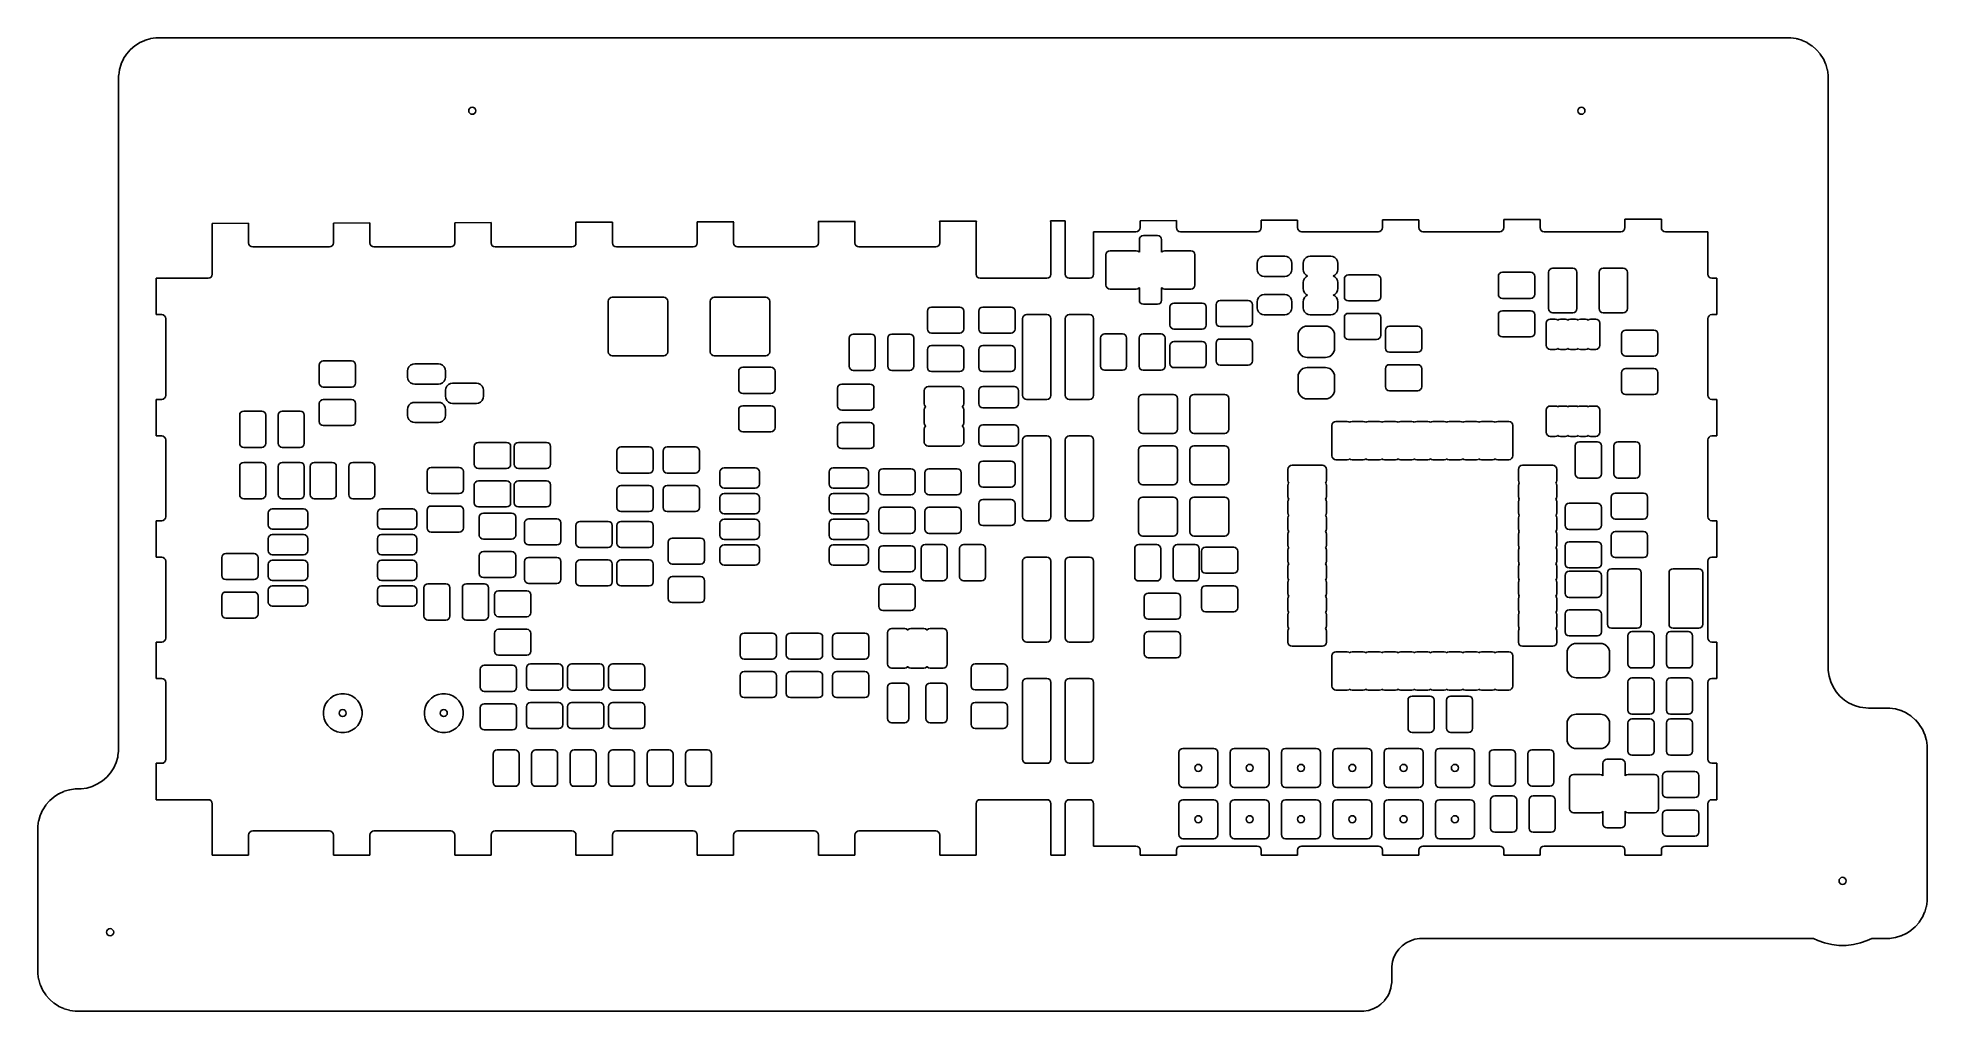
# Model space of a CAD drawing. Extents: x 3.64 to 7.32, y -5.08 to -3.18.
import ezdxf

# ---------------------------------------------------------------- set-up
doc = ezdxf.new("R2010")
doc.units = 0
doc.header["$MEASUREMENT"] = 0
doc.layers.add('BLACK', color=7, linetype='CONTINUOUS')

msp = doc.modelspace()

# ---------------------------------------------------------------- linework, layer by layer
at = {"layer": 'BLACK', "linetype": 'CONTINUOUS'}
for p, q in [((3.8199, -3.2043), (3.8279, -3.1974)), ((3.8279, -3.1974), (3.8284, -3.197)), ((3.8284, -3.197), (3.8373, -3.1913)), ((3.8373, -3.1913), (3.8379, -3.191)), ((3.8379, -3.191), (3.8433, -3.1885)), ((3.8433, -3.1885), (3.8475, -3.1866)), ((3.8433, -3.1885), (3.8433, -3.1885)), ((3.8475, -3.1866), (3.8482, -3.1863)), ((3.8482, -3.1863), (3.8583, -3.1834)), ((3.8583, -3.1834), (3.859, -3.1832)), ((3.859, -3.1832), (3.8694, -3.1817)), ((3.8694, -3.1817), (3.8701, -3.1817)), ((3.8701, -3.1817), (3.8753, -3.1816)), ((3.8753, -3.1816), (3.8754, -3.1816)), ((3.8754, -3.1816), (7.0486, -3.1816)), ((7.0486, -3.1816), (7.0539, -3.1817)), ((7.0486, -3.1816), (7.0486, -3.1816)), ((7.0539, -3.1817), (7.0545, -3.1817)), ((7.0545, -3.1817), (7.065, -3.1832)), ((7.065, -3.1832), (7.0657, -3.1834)), ((7.0657, -3.1834), (7.0675, -3.1839)), ((7.0675, -3.1839), (7.0675, -3.1839)), ((7.0675, -3.1839), (7.0758, -3.1863)), ((7.0758, -3.1863), (7.0765, -3.1866)), ((7.0765, -3.1866), (7.0861, -3.191)), ((7.0861, -3.191), (7.0867, -3.1913)), ((7.0867, -3.1913), (7.0956, -3.197)), ((7.0956, -3.197), (7.0961, -3.1974)), ((7.0961, -3.1974), (7.1041, -3.2043)), ((3.7984, -3.2432), (3.8014, -3.2331)), ((3.8014, -3.2331), (3.8017, -3.2324)), ((3.8017, -3.2324), (3.806, -3.2228)), ((3.806, -3.2228), (3.8064, -3.2222)), ((3.8064, -3.2222), (3.8121, -3.2134)), ((3.8121, -3.2134), (3.8125, -3.2128)), ((3.8125, -3.2128), (3.8194, -3.2048)), ((3.8194, -3.2048), (3.8199, -3.2043)), ((7.1041, -3.2043), (7.1046, -3.2048)), ((7.1046, -3.2048), (7.1115, -3.2128)), ((7.1115, -3.2128), (7.1119, -3.2134)), ((7.1119, -3.2134), (7.1176, -3.2222)), ((7.1176, -3.2222), (7.1179, -3.2228)), ((7.1179, -3.2228), (7.1223, -3.2324)), ((7.1223, -3.2324), (7.1226, -3.2331)), ((7.1226, -3.2331), (7.1255, -3.2432)), ((3.7966, -3.2603), (3.7967, -3.255)), ((3.7966, -4.5658), (3.7966, -3.2603)), ((3.7966, -3.2603), (3.7966, -3.2603)), ((3.7967, -3.255), (3.7968, -3.2544)), ((3.7968, -3.2544), (3.7983, -3.2439)), ((3.7983, -3.2439), (3.7984, -3.2432)), ((7.1255, -3.2432), (7.1257, -3.2439)), ((7.1257, -3.2439), (7.1272, -3.2544)), ((7.1272, -3.2544), (7.1272, -3.255)), ((7.1272, -3.255), (7.1273, -3.2603)), ((7.1273, -3.2603), (7.1273, -3.2603)), ((7.1273, -3.2603), (7.1273, -4.4083)), ((4.0499, -3.5429), (3.9791, -3.5431)), ((3.9791, -3.5431), (3.9791, -3.642)), ((4.0499, -3.581), (4.0499, -3.5429)), ((4.2862, -3.5422), (4.2153, -3.5424)), ((4.2153, -3.5424), (4.2153, -3.581)), ((4.2862, -3.581), (4.2862, -3.5422)), ((4.5224, -3.5415), (4.4515, -3.5417)), ((4.4515, -3.5417), (4.4515, -3.581)), ((4.5224, -3.5416), (4.5224, -3.5415)), ((4.5224, -3.581), (4.5224, -3.5416)), ((4.7588, -3.5408), (4.6876, -3.541)), ((4.6876, -3.541), (4.6877, -3.5416)), ((4.6877, -3.5416), (4.6877, -3.581)), ((4.7586, -3.5416), (4.7588, -3.5408)), ((4.7586, -3.581), (4.7586, -3.5416)), ((4.9951, -3.5401), (4.9237, -3.5403)), ((4.9237, -3.5403), (4.924, -3.5416)), ((4.924, -3.5416), (4.924, -3.581)), ((4.9948, -3.5416), (4.9951, -3.5401)), ((4.9948, -3.581), (4.9948, -3.5416)), ((5.2315, -3.5394), (5.1598, -3.5396)), ((5.1598, -3.5396), (5.1602, -3.5416)), ((5.1602, -3.5416), (5.1602, -3.581)), ((5.231, -3.5416), (5.2315, -3.5394)), ((5.231, -3.581), (5.231, -3.5416)), ((5.4678, -3.5387), (5.3959, -3.5389)), ((5.3959, -3.5389), (5.3964, -3.5416)), ((5.3964, -3.5416), (5.3964, -3.581)), ((5.4673, -3.5416), (5.4678, -3.5387)), ((5.4673, -3.642), (5.4673, -3.5416)), ((5.6409, -3.5382), (5.6121, -3.5383)), ((5.6121, -3.5383), (5.6123, -3.5386)), ((5.6123, -3.5386), (5.6129, -3.5416)), ((5.6129, -3.5416), (5.6129, -3.642)), ((5.6409, -3.5514), (5.6409, -3.5382)), ((5.6409, -3.642), (5.6409, -3.5514)), ((5.7787, -3.5593), (5.696, -3.5593)), ((5.696, -3.5593), (5.696, -3.642)), ((5.7817, -3.5587), (5.7787, -3.5593)), ((5.7842, -3.557), (5.7817, -3.5587)), ((5.786, -3.5544), (5.7842, -3.557)), ((5.7859, -3.5716), (5.7876, -3.5691)), ((5.7866, -3.5514), (5.786, -3.5544)), ((5.8574, -3.5375), (5.7866, -3.5378)), ((5.7866, -3.5378), (5.7866, -3.5514)), ((5.7876, -3.5691), (5.7902, -3.5674)), ((5.7902, -3.5674), (5.7932, -3.5668)), ((5.7932, -3.5668), (5.8207, -3.5668)), ((5.8207, -3.5668), (5.8237, -3.5674)), ((5.8237, -3.5674), (5.8263, -3.5691)), ((5.8263, -3.5691), (5.828, -3.5716)), ((5.8574, -3.5514), (5.8574, -3.5375)), ((5.858, -3.5544), (5.8574, -3.5514)), ((5.8597, -3.557), (5.858, -3.5544)), ((5.8623, -3.5587), (5.8597, -3.557)), ((5.8653, -3.5593), (5.8623, -3.5587)), ((6.0149, -3.5593), (5.8653, -3.5593)), ((6.0179, -3.5587), (6.0149, -3.5593)), ((6.0205, -3.557), (6.0179, -3.5587)), ((6.0222, -3.5544), (6.0205, -3.557)), ((6.0228, -3.5514), (6.0222, -3.5544)), ((6.0936, -3.5368), (6.0228, -3.5371)), ((6.0228, -3.5371), (6.0228, -3.5514)), ((6.0936, -3.5514), (6.0936, -3.5368)), ((6.0942, -3.5544), (6.0936, -3.5514)), ((6.0959, -3.557), (6.0942, -3.5544)), ((6.0985, -3.5587), (6.0959, -3.557)), ((6.1015, -3.5593), (6.0985, -3.5587)), ((6.2511, -3.5593), (6.1015, -3.5593)), ((6.2541, -3.5587), (6.2511, -3.5593)), ((6.2567, -3.557), (6.2541, -3.5587)), ((6.2584, -3.5544), (6.2567, -3.557)), ((6.259, -3.5514), (6.2584, -3.5544)), ((6.3299, -3.5361), (6.259, -3.5364)), ((6.259, -3.5364), (6.259, -3.5514)), ((6.3299, -3.5514), (6.3299, -3.5361)), ((6.3305, -3.5544), (6.3299, -3.5514)), ((6.3322, -3.557), (6.3305, -3.5544)), ((6.3347, -3.5587), (6.3322, -3.557)), ((6.3377, -3.5593), (6.3347, -3.5587)), ((6.4873, -3.5593), (6.3377, -3.5593)), ((6.4904, -3.5587), (6.4873, -3.5593)), ((6.4929, -3.557), (6.4904, -3.5587)), ((6.4946, -3.5544), (6.4929, -3.557)), ((6.4952, -3.5514), (6.4946, -3.5544)), ((6.5661, -3.5354), (6.4952, -3.5357)), ((6.4952, -3.5357), (6.4952, -3.5514)), ((6.5661, -3.5514), (6.5661, -3.5354)), ((6.5667, -3.5544), (6.5661, -3.5514)), ((6.5684, -3.557), (6.5667, -3.5544)), ((6.5709, -3.5587), (6.5684, -3.557)), ((6.574, -3.5593), (6.5709, -3.5587)), ((6.7236, -3.5593), (6.574, -3.5593)), ((6.7266, -3.5587), (6.7236, -3.5593)), ((6.7291, -3.557), (6.7266, -3.5587)), ((6.7308, -3.5544), (6.7291, -3.557)), ((6.7314, -3.5514), (6.7308, -3.5544)), ((6.8023, -3.5347), (6.7314, -3.535)), ((6.7314, -3.535), (6.7314, -3.5514)), ((6.8023, -3.5514), (6.8023, -3.5347)), ((6.8029, -3.5544), (6.8023, -3.5514)), ((6.8046, -3.557), (6.8029, -3.5544)), ((6.8072, -3.5587), (6.8046, -3.557)), ((6.8102, -3.5593), (6.8072, -3.5587)), ((6.8929, -3.5593), (6.8102, -3.5593)), ((6.8929, -3.642), (6.8929, -3.5593)), ((4.0505, -3.584), (4.0499, -3.581)), ((4.0522, -3.5865), (4.0505, -3.584)), ((4.0548, -3.5882), (4.0522, -3.5865)), ((4.0578, -3.5888), (4.0548, -3.5882)), ((4.2074, -3.5888), (4.0578, -3.5888)), ((4.2104, -3.5882), (4.2074, -3.5888)), ((4.213, -3.5865), (4.2104, -3.5882)), ((4.2147, -3.584), (4.213, -3.5865)), ((4.2153, -3.581), (4.2147, -3.584)), ((4.2868, -3.584), (4.2862, -3.581)), ((4.2885, -3.5865), (4.2868, -3.584)), ((4.291, -3.5882), (4.2885, -3.5865)), ((4.294, -3.5888), (4.291, -3.5882)), ((4.4436, -3.5888), (4.294, -3.5888)), ((4.4467, -3.5882), (4.4436, -3.5888)), ((4.4492, -3.5865), (4.4467, -3.5882)), ((4.4509, -3.584), (4.4492, -3.5865)), ((4.4515, -3.581), (4.4509, -3.584)), ((4.523, -3.584), (4.5224, -3.581)), ((4.5247, -3.5865), (4.523, -3.584)), ((4.5272, -3.5882), (4.5247, -3.5865)), ((4.5303, -3.5888), (4.5272, -3.5882)), ((4.6799, -3.5888), (4.5303, -3.5888)), ((4.6829, -3.5882), (4.6799, -3.5888)), ((4.6854, -3.5865), (4.6829, -3.5882)), ((4.6871, -3.584), (4.6854, -3.5865)), ((4.6877, -3.581), (4.6871, -3.584)), ((4.7592, -3.584), (4.7586, -3.581)), ((4.7609, -3.5865), (4.7592, -3.584)), ((4.7635, -3.5882), (4.7609, -3.5865)), ((4.7665, -3.5888), (4.7635, -3.5882)), ((4.9161, -3.5888), (4.7665, -3.5888)), ((4.9191, -3.5882), (4.9161, -3.5888)), ((4.9217, -3.5865), (4.9191, -3.5882)), ((4.9234, -3.584), (4.9217, -3.5865)), ((4.924, -3.581), (4.9234, -3.584)), ((4.9954, -3.584), (4.9948, -3.581)), ((4.9971, -3.5865), (4.9954, -3.584)), ((4.9997, -3.5882), (4.9971, -3.5865)), ((5.0027, -3.5888), (4.9997, -3.5882)), ((5.1523, -3.5888), (5.0027, -3.5888)), ((5.1553, -3.5882), (5.1523, -3.5888)), ((5.1579, -3.5865), (5.1553, -3.5882)), ((5.1596, -3.584), (5.1579, -3.5865)), ((5.1602, -3.581), (5.1596, -3.584)), ((5.2316, -3.584), (5.231, -3.581)), ((5.2334, -3.5865), (5.2316, -3.584)), ((5.2359, -3.5882), (5.2334, -3.5865)), ((5.2389, -3.5888), (5.2359, -3.5882)), ((5.3885, -3.5888), (5.2389, -3.5888)), ((5.3915, -3.5882), (5.3885, -3.5888)), ((5.3941, -3.5865), (5.3915, -3.5882)), ((5.3958, -3.584), (5.3941, -3.5865)), ((5.3964, -3.581), (5.3958, -3.584)), ((5.7203, -3.6042), (5.7209, -3.6011)), ((5.7203, -3.6632), (5.7203, -3.6042)), ((5.7209, -3.6011), (5.7226, -3.5986)), ((5.7226, -3.5986), (5.7252, -3.5969)), ((5.7252, -3.5969), (5.7282, -3.5963)), ((5.7282, -3.5963), (5.7794, -3.5963)), ((5.7794, -3.5963), (5.7824, -3.5969)), ((5.7824, -3.5969), (5.785, -3.5986)), ((5.785, -3.5986), (5.7853, -3.5991)), ((5.7853, -3.5746), (5.7859, -3.5716)), ((5.7853, -3.5991), (5.7853, -3.5746)), ((5.828, -3.5716), (5.8286, -3.5746)), ((5.8286, -3.5746), (5.8286, -3.5991)), ((5.8286, -3.5991), (5.8289, -3.5986)), ((5.8289, -3.5986), (5.8315, -3.5969)), ((5.8315, -3.5969), (5.8345, -3.5963)), ((5.8345, -3.5963), (5.8857, -3.5963)), ((5.8857, -3.5963), (5.8887, -3.5969)), ((5.8887, -3.5969), (5.8913, -3.5986)), ((5.8913, -3.5986), (5.893, -3.6011)), ((5.893, -3.6011), (5.8936, -3.6042)), ((5.8936, -3.6042), (5.8936, -3.6632)), ((6.0245, -3.6077), (6.0284, -3.6071)), ((6.0284, -3.6071), (6.0688, -3.6071)), ((6.0688, -3.6071), (6.0727, -3.6077)), ((6.1141, -3.6077), (6.118, -3.6071)), ((6.118, -3.6071), (6.1584, -3.6071)), ((6.1584, -3.6071), (6.1623, -3.6077)), ((3.9791, -3.642), (3.9785, -3.645)), ((5.4679, -3.645), (5.4673, -3.642)), ((5.6129, -3.642), (5.6123, -3.645)), ((5.6415, -3.645), (5.6409, -3.642)), ((5.696, -3.642), (5.6954, -3.645)), ((6.0147, -3.6209), (6.0152, -3.6169)), ((6.0147, -3.6327), (6.0147, -3.6209)), ((6.0152, -3.6366), (6.0147, -3.6327)), ((6.0152, -3.6169), (6.0172, -3.6129)), ((6.0172, -3.6407), (6.0152, -3.6366)), ((6.0172, -3.6129), (6.0204, -3.6097)), ((6.0204, -3.6439), (6.0172, -3.6407)), ((6.0204, -3.6097), (6.0245, -3.6077)), ((6.0245, -3.6459), (6.0204, -3.6439)), ((6.0727, -3.6077), (6.0768, -3.6097)), ((6.0768, -3.6439), (6.0727, -3.6459)), ((6.0768, -3.6097), (6.08, -3.6129)), ((6.08, -3.6407), (6.0768, -3.6439)), ((6.08, -3.6129), (6.082, -3.6169)), ((6.082, -3.6366), (6.08, -3.6407)), ((6.082, -3.6169), (6.0826, -3.6209)), ((6.0826, -3.6327), (6.082, -3.6366)), ((6.0826, -3.6209), (6.0826, -3.6327)), ((6.1042, -3.6209), (6.1048, -3.6169)), ((6.1042, -3.6327), (6.1042, -3.6209)), ((6.1048, -3.6366), (6.1042, -3.6327)), ((6.1048, -3.6169), (6.1068, -3.6129)), ((6.1068, -3.6407), (6.1048, -3.6366)), ((6.1068, -3.6129), (6.11, -3.6097)), ((6.11, -3.6439), (6.1068, -3.6407)), ((6.11, -3.6097), (6.1141, -3.6077)), ((6.1132, -3.6455), (6.11, -3.6439)), ((6.1623, -3.6077), (6.1664, -3.6097)), ((6.1664, -3.6439), (6.1631, -3.6455)), ((6.1664, -3.6097), (6.1696, -3.6129)), ((6.1696, -3.6407), (6.1664, -3.6439)), ((6.1696, -3.6129), (6.1716, -3.6169)), ((6.1716, -3.6366), (6.1696, -3.6407)), ((6.1716, -3.6169), (6.1721, -3.6209)), ((6.1721, -3.6327), (6.1716, -3.6366)), ((6.1721, -3.6209), (6.1721, -3.6327)), ((6.187, -3.6456), (6.1896, -3.6439)), ((6.1896, -3.6439), (6.1926, -3.6433)), ((6.1926, -3.6433), (6.2476, -3.6433)), ((6.2476, -3.6433), (6.2506, -3.6439)), ((6.2506, -3.6439), (6.2532, -3.6456)), ((6.4847, -3.6462), (6.4853, -3.6432)), ((6.4853, -3.6432), (6.487, -3.6406)), ((6.487, -3.6406), (6.4896, -3.6389)), ((6.4896, -3.6389), (6.4926, -3.6383)), ((6.4926, -3.6383), (6.5476, -3.6383)), ((6.5476, -3.6383), (6.5506, -3.6389)), ((6.5506, -3.6389), (6.5532, -3.6406)), ((6.5532, -3.6406), (6.5549, -3.6432)), ((6.5549, -3.6432), (6.5555, -3.6462)), ((6.5825, -3.6383), (6.5831, -3.6352)), ((6.5825, -3.7091), (6.5825, -3.6383)), ((6.5831, -3.6352), (6.5848, -3.6327)), ((6.5848, -3.6327), (6.5874, -3.631)), ((6.5874, -3.631), (6.5904, -3.6304)), ((6.5904, -3.6304), (6.6298, -3.6304)), ((6.6298, -3.6304), (6.6328, -3.631)), ((6.6328, -3.631), (6.6354, -3.6327)), ((6.6354, -3.6327), (6.6371, -3.6352)), ((6.6371, -3.6352), (6.6377, -3.6383)), ((6.6377, -3.6383), (6.6377, -3.7091)), ((6.681, -3.6383), (6.6816, -3.6352)), ((6.681, -3.7091), (6.681, -3.6383)), ((6.6816, -3.6352), (6.6833, -3.6327)), ((6.6833, -3.6327), (6.6858, -3.631)), ((6.6858, -3.631), (6.6888, -3.6304)), ((6.6888, -3.6304), (6.7282, -3.6304)), ((6.7282, -3.6304), (6.7312, -3.631)), ((6.7312, -3.631), (6.7338, -3.6327)), ((6.7338, -3.6327), (6.7355, -3.6352)), ((6.7355, -3.6352), (6.7361, -3.6383)), ((6.7361, -3.6383), (6.7361, -3.7091)), ((6.8935, -3.645), (6.8929, -3.642)), ((3.9712, -3.6499), (3.8701, -3.6499)), ((3.8701, -3.6499), (3.8701, -3.7207)), ((3.9742, -3.6493), (3.9712, -3.6499)), ((3.9768, -3.6476), (3.9742, -3.6493)), ((3.9785, -3.645), (3.9768, -3.6476)), ((5.4696, -3.6476), (5.4679, -3.645)), ((5.4721, -3.6493), (5.4696, -3.6476)), ((5.4751, -3.6499), (5.4721, -3.6493)), ((5.6051, -3.6499), (5.4751, -3.6499)), ((5.6081, -3.6493), (5.6051, -3.6499)), ((5.6106, -3.6476), (5.6081, -3.6493)), ((5.6123, -3.645), (5.6106, -3.6476)), ((5.6432, -3.6475), (5.6415, -3.645)), ((5.6457, -3.6492), (5.6432, -3.6475)), ((5.6488, -3.6498), (5.6457, -3.6492)), ((5.6881, -3.6498), (5.6488, -3.6498)), ((5.6911, -3.6492), (5.6881, -3.6498)), ((5.6937, -3.6475), (5.6911, -3.6492)), ((5.6954, -3.645), (5.6937, -3.6475)), ((5.7209, -3.6662), (5.7203, -3.6632)), ((5.7226, -3.6688), (5.7209, -3.6662)), ((5.7252, -3.6705), (5.7226, -3.6688)), ((5.7282, -3.6711), (5.7252, -3.6705)), ((5.7794, -3.6711), (5.7282, -3.6711)), ((5.7824, -3.6705), (5.7794, -3.6711)), ((5.785, -3.6688), (5.7824, -3.6705)), ((5.7853, -3.6683), (5.785, -3.6688)), ((5.7853, -3.6927), (5.7853, -3.6683)), ((5.8289, -3.6688), (5.8286, -3.6683)), ((5.8286, -3.6683), (5.8286, -3.6927)), ((5.8315, -3.6705), (5.8289, -3.6688)), ((5.8345, -3.6711), (5.8315, -3.6705)), ((5.8857, -3.6711), (5.8345, -3.6711)), ((5.8887, -3.6705), (5.8857, -3.6711)), ((5.8913, -3.6688), (5.8887, -3.6705)), ((5.893, -3.6662), (5.8913, -3.6688)), ((5.8936, -3.6632), (5.893, -3.6662)), ((6.0284, -3.6465), (6.0245, -3.6459)), ((6.0688, -3.6465), (6.0284, -3.6465)), ((6.0727, -3.6459), (6.0688, -3.6465)), ((6.1042, -3.6583), (6.1048, -3.6543)), ((6.1042, -3.6701), (6.1042, -3.6583)), ((6.1048, -3.674), (6.1042, -3.6701)), ((6.1048, -3.6543), (6.1068, -3.6503)), ((6.1068, -3.6781), (6.1048, -3.674)), ((6.1068, -3.6503), (6.11, -3.6471)), ((6.11, -3.6813), (6.1068, -3.6781)), ((6.11, -3.6471), (6.1132, -3.6455)), ((6.1631, -3.6455), (6.1664, -3.6471)), ((6.1664, -3.6471), (6.1696, -3.6503)), ((6.1696, -3.6781), (6.1664, -3.6813)), ((6.1696, -3.6503), (6.1716, -3.6543)), ((6.1716, -3.674), (6.1696, -3.6781)), ((6.1716, -3.6543), (6.1721, -3.6583)), ((6.1721, -3.6701), (6.1716, -3.674)), ((6.1721, -3.6583), (6.1721, -3.6701)), ((6.1847, -3.6512), (6.1853, -3.6482)), ((6.1847, -3.6862), (6.1847, -3.6512)), ((6.1853, -3.6482), (6.187, -3.6456)), ((6.2532, -3.6456), (6.2549, -3.6482)), ((6.2549, -3.6482), (6.2555, -3.6512)), ((6.2555, -3.6512), (6.2555, -3.6862)), ((6.4847, -3.6812), (6.4847, -3.6462)), ((6.5555, -3.6462), (6.5555, -3.6812)), ((6.8952, -3.6475), (6.8935, -3.645)), ((6.8977, -3.6492), (6.8952, -3.6475)), ((6.9007, -3.6498), (6.8977, -3.6492)), ((6.9101, -3.6498), (6.9007, -3.6498)), ((6.9101, -3.7207), (6.9101, -3.6498)), ((4.7504, -3.6948), (4.751, -3.6917)), ((4.7504, -3.7932), (4.7504, -3.6948)), ((4.751, -3.6917), (4.7527, -3.6892)), ((4.7527, -3.6892), (4.7553, -3.6875)), ((4.7553, -3.6875), (4.7583, -3.6869)), ((4.7583, -3.6869), (4.8587, -3.6869)), ((4.8587, -3.6869), (4.8617, -3.6875)), ((4.8617, -3.6875), (4.8643, -3.6892)), ((4.8643, -3.6892), (4.866, -3.6917)), ((4.866, -3.6917), (4.8666, -3.6948)), ((4.8666, -3.6948), (4.8666, -3.7932)), ((4.9492, -3.6948), (4.9498, -3.6917)), ((4.9492, -3.7932), (4.9492, -3.6948)), ((4.9498, -3.6917), (4.9515, -3.6892)), ((4.9515, -3.6892), (4.9541, -3.6875)), ((4.9541, -3.6875), (4.9571, -3.6869)), ((4.9571, -3.6869), (5.0575, -3.6869)), ((5.0575, -3.6869), (5.0605, -3.6875)), ((5.0605, -3.6875), (5.0631, -3.6892)), ((5.0631, -3.6892), (5.0648, -3.6917)), ((5.0648, -3.6917), (5.0654, -3.6948)), ((5.0654, -3.6948), (5.0654, -3.7932)), ((5.3725, -3.714), (5.3731, -3.7109)), ((5.3725, -3.749), (5.3725, -3.714)), ((5.3731, -3.7109), (5.3748, -3.7084)), ((5.3748, -3.7084), (5.3774, -3.7067)), ((5.3774, -3.7067), (5.3804, -3.7061)), ((5.3804, -3.7061), (5.4354, -3.7061)), ((5.4354, -3.7061), (5.4384, -3.7067)), ((5.4384, -3.7067), (5.441, -3.7084)), ((5.441, -3.7084), (5.4427, -3.7109)), ((5.4427, -3.7109), (5.4433, -3.714)), ((5.4433, -3.714), (5.4433, -3.749)), ((5.4725, -3.714), (5.4731, -3.7109)), ((5.4725, -3.749), (5.4725, -3.714)), ((5.4731, -3.7109), (5.4748, -3.7084)), ((5.4748, -3.7084), (5.4774, -3.7067)), ((5.4774, -3.7067), (5.4804, -3.7061)), ((5.4804, -3.7061), (5.5354, -3.7061)), ((5.5354, -3.7061), (5.5384, -3.7067)), ((5.5384, -3.7067), (5.541, -3.7084)), ((5.541, -3.7084), (5.5427, -3.7109)), ((5.5427, -3.7109), (5.5433, -3.714)), ((5.5433, -3.714), (5.5433, -3.749)), ((5.7859, -3.6958), (5.7853, -3.6927)), ((5.7876, -3.6983), (5.7859, -3.6958)), ((5.7902, -3.7), (5.7876, -3.6983)), ((5.7932, -3.7006), (5.7902, -3.7)), ((5.8207, -3.7006), (5.7932, -3.7006)), ((5.8237, -3.7), (5.8207, -3.7006)), ((5.8263, -3.6983), (5.8237, -3.7)), ((5.828, -3.6958), (5.8263, -3.6983)), ((5.8286, -3.6927), (5.828, -3.6958)), ((5.8447, -3.7062), (5.8453, -3.7032)), ((5.8447, -3.7412), (5.8447, -3.7062)), ((5.8453, -3.7032), (5.847, -3.7006)), ((5.847, -3.7006), (5.8496, -3.6989)), ((5.8496, -3.6989), (5.8526, -3.6983)), ((5.8526, -3.6983), (5.9076, -3.6983)), ((5.9076, -3.6983), (5.9106, -3.6989)), ((5.9106, -3.6989), (5.9132, -3.7006)), ((5.9132, -3.7006), (5.9149, -3.7032)), ((5.9149, -3.7032), (5.9155, -3.7062)), ((5.9155, -3.7062), (5.9155, -3.7412)), ((5.9347, -3.7012), (5.9353, -3.6982)), ((5.9347, -3.7362), (5.9347, -3.7012)), ((5.9353, -3.6982), (5.937, -3.6956)), ((5.937, -3.6956), (5.9396, -3.6939)), ((5.9396, -3.6939), (5.9426, -3.6933)), ((5.9426, -3.6933), (5.9976, -3.6933)), ((5.9976, -3.6933), (6.0006, -3.6939)), ((6.0006, -3.6939), (6.0032, -3.6956)), ((6.0032, -3.6956), (6.0049, -3.6982)), ((6.0049, -3.6982), (6.0055, -3.7012)), ((6.0055, -3.7012), (6.0055, -3.7362)), ((6.0147, -3.6957), (6.0152, -3.6918)), ((6.0147, -3.7075), (6.0147, -3.6957)), ((6.0152, -3.7114), (6.0147, -3.7075)), ((6.0152, -3.6918), (6.0172, -3.6877)), ((6.0172, -3.7155), (6.0152, -3.7114)), ((6.0172, -3.6877), (6.0204, -3.6845)), ((6.0204, -3.7187), (6.0172, -3.7155)), ((6.0204, -3.6845), (6.0245, -3.6825)), ((6.0245, -3.6825), (6.0284, -3.6819)), ((6.0284, -3.6819), (6.0688, -3.6819)), ((6.0688, -3.6819), (6.0727, -3.6825)), ((6.0727, -3.6825), (6.0768, -3.6845)), ((6.0768, -3.6845), (6.08, -3.6877)), ((6.08, -3.7155), (6.0768, -3.7187)), ((6.08, -3.6877), (6.082, -3.6918)), ((6.082, -3.7114), (6.08, -3.7155)), ((6.082, -3.6918), (6.0826, -3.6957)), ((6.0826, -3.7075), (6.082, -3.7114)), ((6.0826, -3.6957), (6.0826, -3.7075)), ((6.1042, -3.6957), (6.1048, -3.6918)), ((6.1042, -3.7075), (6.1042, -3.6957)), ((6.1048, -3.7114), (6.1042, -3.7075)), ((6.1048, -3.6918), (6.1068, -3.6877)), ((6.1068, -3.7155), (6.1048, -3.7114)), ((6.1068, -3.6877), (6.11, -3.6845)), ((6.11, -3.7187), (6.1068, -3.7155)), ((6.1132, -3.6829), (6.11, -3.6813)), ((6.11, -3.6845), (6.1132, -3.6829)), ((6.1664, -3.6813), (6.1631, -3.6829)), ((6.1631, -3.6829), (6.1664, -3.6845)), ((6.1664, -3.6845), (6.1696, -3.6877)), ((6.1696, -3.7155), (6.1664, -3.7187)), ((6.1696, -3.6877), (6.1716, -3.6918)), ((6.1716, -3.7114), (6.1696, -3.7155)), ((6.1716, -3.6918), (6.1721, -3.6957)), ((6.1721, -3.7075), (6.1716, -3.7114)), ((6.1721, -3.6957), (6.1721, -3.7075)), ((6.1853, -3.6892), (6.1847, -3.6862)), ((6.187, -3.6918), (6.1853, -3.6892)), ((6.1896, -3.6935), (6.187, -3.6918)), ((6.1926, -3.6941), (6.1896, -3.6935)), ((6.2476, -3.6941), (6.1926, -3.6941)), ((6.2506, -3.6935), (6.2476, -3.6941)), ((6.2532, -3.6918), (6.2506, -3.6935)), ((6.2549, -3.6892), (6.2532, -3.6918)), ((6.2555, -3.6862), (6.2549, -3.6892)), ((6.4853, -3.6842), (6.4847, -3.6812)), ((6.487, -3.6868), (6.4853, -3.6842)), ((6.4853, -3.7182), (6.487, -3.7156)), ((6.4896, -3.6885), (6.487, -3.6868)), ((6.487, -3.7156), (6.4896, -3.7139)), ((6.4926, -3.6891), (6.4896, -3.6885)), ((6.4896, -3.7139), (6.4926, -3.7133)), ((6.5476, -3.6891), (6.4926, -3.6891)), ((6.4926, -3.7133), (6.5476, -3.7133)), ((6.5506, -3.6885), (6.5476, -3.6891)), ((6.5476, -3.7133), (6.5506, -3.7139)), ((6.5532, -3.6868), (6.5506, -3.6885)), ((6.5506, -3.7139), (6.5532, -3.7156)), ((6.5549, -3.6842), (6.5532, -3.6868)), ((6.5532, -3.7156), (6.5549, -3.7182)), ((6.5555, -3.6812), (6.5549, -3.6842)), ((6.5831, -3.7121), (6.5825, -3.7091)), ((6.5848, -3.7147), (6.5831, -3.7121)), ((6.5874, -3.7164), (6.5848, -3.7147)), ((6.5904, -3.717), (6.5874, -3.7164)), ((6.6298, -3.717), (6.5904, -3.717)), ((6.6328, -3.7164), (6.6298, -3.717)), ((6.6354, -3.7147), (6.6328, -3.7164)), ((6.6371, -3.7121), (6.6354, -3.7147)), ((6.6377, -3.7091), (6.6371, -3.7121)), ((6.6816, -3.7121), (6.681, -3.7091)), ((6.6833, -3.7147), (6.6816, -3.7121)), ((6.6858, -3.7164), (6.6833, -3.7147)), ((6.6888, -3.717), (6.6858, -3.7164)), ((6.7282, -3.717), (6.6888, -3.717)), ((6.7312, -3.7164), (6.7282, -3.717)), ((6.7338, -3.7147), (6.7312, -3.7164)), ((6.7355, -3.7121), (6.7338, -3.7147)), ((6.7361, -3.7091), (6.7355, -3.7121)), ((3.8701, -3.7207), (3.8807, -3.7207)), ((3.8807, -3.7207), (3.8837, -3.7213)), ((3.8837, -3.7213), (3.8862, -3.723)), ((3.8862, -3.723), (3.8879, -3.7256)), ((3.8879, -3.7256), (3.8885, -3.7286)), ((3.8885, -3.7286), (3.8885, -3.8782)), ((5.3731, -3.752), (5.3725, -3.749)), ((5.3748, -3.7545), (5.3731, -3.752)), ((5.3774, -3.7562), (5.3748, -3.7545)), ((5.441, -3.7545), (5.4384, -3.7562)), ((5.4427, -3.752), (5.441, -3.7545)), ((5.4433, -3.749), (5.4427, -3.752)), ((5.4731, -3.752), (5.4725, -3.749)), ((5.4748, -3.7545), (5.4731, -3.752)), ((5.4774, -3.7562), (5.4748, -3.7545)), ((5.541, -3.7545), (5.5384, -3.7562)), ((5.5427, -3.752), (5.541, -3.7545)), ((5.5433, -3.749), (5.5427, -3.752)), ((5.5578, -3.7286), (5.5584, -3.7256)), ((5.5578, -3.8782), (5.5578, -3.7286)), ((5.5584, -3.7256), (5.5601, -3.723)), ((5.5601, -3.723), (5.5627, -3.7213)), ((5.5627, -3.7213), (5.5657, -3.7207)), ((5.5657, -3.7207), (5.6051, -3.7207)), ((5.6051, -3.7207), (5.6081, -3.7213)), ((5.6081, -3.7213), (5.6106, -3.723)), ((5.6106, -3.723), (5.6123, -3.7256)), ((5.6123, -3.7256), (5.6129, -3.7286)), ((5.6129, -3.7286), (5.6129, -3.8782)), ((5.6409, -3.7286), (5.6415, -3.7256)), ((5.6409, -3.8782), (5.6409, -3.7286)), ((5.6415, -3.7256), (5.6432, -3.723)), ((5.6432, -3.723), (5.6457, -3.7213)), ((5.6457, -3.7213), (5.6488, -3.7207)), ((5.6488, -3.7207), (5.6881, -3.7207)), ((5.6881, -3.7207), (5.6911, -3.7213)), ((5.6911, -3.7213), (5.6937, -3.723)), ((5.6937, -3.723), (5.6954, -3.7256)), ((5.6954, -3.7256), (5.696, -3.7286)), ((5.696, -3.7286), (5.696, -3.8782)), ((5.8453, -3.7442), (5.8447, -3.7412)), ((5.847, -3.7468), (5.8453, -3.7442)), ((5.8496, -3.7485), (5.847, -3.7468)), ((5.8526, -3.7491), (5.8496, -3.7485)), ((5.9076, -3.7491), (5.8526, -3.7491)), ((5.9106, -3.7485), (5.9076, -3.7491)), ((5.9132, -3.7468), (5.9106, -3.7485)), ((5.9149, -3.7442), (5.9132, -3.7468)), ((5.9155, -3.7412), (5.9149, -3.7442)), ((5.9353, -3.7392), (5.9347, -3.7362)), ((5.937, -3.7418), (5.9353, -3.7392)), ((5.9396, -3.7435), (5.937, -3.7418)), ((5.9426, -3.7441), (5.9396, -3.7435)), ((5.9976, -3.7441), (5.9426, -3.7441)), ((6.0006, -3.7435), (5.9976, -3.7441)), ((6.0032, -3.7418), (6.0006, -3.7435)), ((6.0049, -3.7392), (6.0032, -3.7418)), ((6.0055, -3.7362), (6.0049, -3.7392)), ((6.0245, -3.7207), (6.0204, -3.7187)), ((6.0284, -3.7213), (6.0245, -3.7207)), ((6.0688, -3.7213), (6.0284, -3.7213)), ((6.0727, -3.7207), (6.0688, -3.7213)), ((6.0768, -3.7187), (6.0727, -3.7207)), ((6.095, -3.7576), (6.0967, -3.7526)), ((6.0967, -3.7526), (6.0999, -3.7484)), ((6.0999, -3.7484), (6.1041, -3.7452)), ((6.1041, -3.7452), (6.1091, -3.7435)), ((6.1091, -3.7435), (6.1124, -3.7432)), ((6.1141, -3.7207), (6.11, -3.7187)), ((6.1124, -3.7432), (6.1478, -3.7432)), ((6.118, -3.7213), (6.1141, -3.7207)), ((6.1584, -3.7213), (6.118, -3.7213)), ((6.1478, -3.7432), (6.1511, -3.7435)), ((6.1511, -3.7435), (6.1561, -3.7452)), ((6.1561, -3.7452), (6.1603, -3.7484)), ((6.1623, -3.7207), (6.1584, -3.7213)), ((6.1603, -3.7484), (6.1635, -3.7526)), ((6.1664, -3.7187), (6.1623, -3.7207)), ((6.1635, -3.7526), (6.1652, -3.7576)), ((6.1847, -3.7262), (6.1853, -3.7232)), ((6.1847, -3.7612), (6.1847, -3.7262)), ((6.1853, -3.7232), (6.187, -3.7206)), ((6.187, -3.7206), (6.1896, -3.7189)), ((6.1896, -3.7189), (6.1926, -3.7183)), ((6.1926, -3.7183), (6.2476, -3.7183)), ((6.2476, -3.7183), (6.2506, -3.7189)), ((6.2506, -3.7189), (6.2532, -3.7206)), ((6.2532, -3.7206), (6.2549, -3.7232)), ((6.2549, -3.7232), (6.2555, -3.7262)), ((6.2555, -3.7262), (6.2555, -3.7612)), ((6.2647, -3.7512), (6.2653, -3.7482)), ((6.2647, -3.7862), (6.2647, -3.7512)), ((6.2653, -3.7482), (6.267, -3.7456)), ((6.267, -3.7456), (6.2696, -3.7439)), ((6.2696, -3.7439), (6.2726, -3.7433)), ((6.2726, -3.7433), (6.3276, -3.7433)), ((6.3276, -3.7433), (6.3306, -3.7439)), ((6.3306, -3.7439), (6.3332, -3.7456)), ((6.3332, -3.7456), (6.3349, -3.7482)), ((6.3349, -3.7482), (6.3355, -3.7512)), ((6.3355, -3.7512), (6.3355, -3.7862)), ((6.4847, -3.7212), (6.4853, -3.7182)), ((6.4847, -3.7562), (6.4847, -3.7212)), ((6.5549, -3.7182), (6.5555, -3.7212)), ((6.5555, -3.7212), (6.5555, -3.7562)), ((6.5779, -3.7374), (6.5785, -3.7344)), ((6.5779, -3.7807), (6.5779, -3.7374)), ((6.5785, -3.7344), (6.5802, -3.7318)), ((6.5802, -3.7318), (6.5828, -3.7301)), ((6.5828, -3.7301), (6.5858, -3.7295)), ((6.5858, -3.7295), (6.5957, -3.7295)), ((6.5957, -3.7295), (6.5987, -3.7301)), ((6.5987, -3.7301), (6.6006, -3.7314)), ((6.6006, -3.7314), (6.6025, -3.7301)), ((6.6025, -3.7301), (6.6055, -3.7295)), ((6.6055, -3.7295), (6.6153, -3.7295)), ((6.6153, -3.7295), (6.6183, -3.7301)), ((6.6183, -3.7301), (6.6203, -3.7314)), ((6.6203, -3.7314), (6.6222, -3.7301)), ((6.6222, -3.7301), (6.6252, -3.7295)), ((6.6252, -3.7295), (6.635, -3.7295)), ((6.635, -3.7295), (6.638, -3.7301)), ((6.638, -3.7301), (6.6399, -3.7314)), ((6.6399, -3.7314), (6.6418, -3.7301)), ((6.6418, -3.7301), (6.6449, -3.7295)), ((6.6449, -3.7295), (6.6547, -3.7295)), ((6.6547, -3.7295), (6.6577, -3.7301)), ((6.6577, -3.7301), (6.6596, -3.7314)), ((6.6596, -3.7314), (6.6615, -3.7301)), ((6.6615, -3.7301), (6.6645, -3.7295)), ((6.6645, -3.7295), (6.6744, -3.7295)), ((6.6744, -3.7295), (6.6774, -3.7301)), ((6.6774, -3.7301), (6.68, -3.7318)), ((6.68, -3.7318), (6.6817, -3.7344)), ((6.6817, -3.7344), (6.6823, -3.7374)), ((6.6823, -3.7374), (6.6823, -3.7807)), ((6.7253, -3.7557), (6.727, -3.7531)), ((6.727, -3.7531), (6.7296, -3.7514)), ((6.7296, -3.7514), (6.7326, -3.7508)), ((6.7326, -3.7508), (6.7876, -3.7508)), ((6.7876, -3.7508), (6.7906, -3.7514)), ((6.7906, -3.7514), (6.7932, -3.7531)), ((6.7932, -3.7531), (6.7949, -3.7557)), ((6.8929, -3.7286), (6.8935, -3.7256)), ((6.8929, -3.8782), (6.8929, -3.7286)), ((6.8935, -3.7256), (6.8952, -3.723)), ((6.8952, -3.723), (6.8977, -3.7213)), ((6.8977, -3.7213), (6.9007, -3.7207)), ((6.9007, -3.7207), (6.9101, -3.7207)), ((5.22, -3.7665), (5.2206, -3.7634)), ((5.22, -3.8215), (5.22, -3.7665)), ((5.2206, -3.7634), (5.2223, -3.7609)), ((5.2223, -3.7609), (5.2249, -3.7592)), ((5.2249, -3.7592), (5.2279, -3.7586)), ((5.2279, -3.7586), (5.2629, -3.7586)), ((5.2629, -3.7586), (5.2659, -3.7592)), ((5.2659, -3.7592), (5.2685, -3.7609)), ((5.2685, -3.7609), (5.2702, -3.7634)), ((5.2702, -3.7634), (5.2708, -3.7665)), ((5.2708, -3.7665), (5.2708, -3.8215)), ((5.295, -3.7665), (5.2956, -3.7634)), ((5.295, -3.8215), (5.295, -3.7665)), ((5.2956, -3.7634), (5.2973, -3.7609)), ((5.2973, -3.7609), (5.2999, -3.7592)), ((5.2999, -3.7592), (5.3029, -3.7586)), ((5.3029, -3.7586), (5.3379, -3.7586)), ((5.3379, -3.7586), (5.3409, -3.7592)), ((5.3409, -3.7592), (5.3435, -3.7609)), ((5.3435, -3.7609), (5.3452, -3.7634)), ((5.3452, -3.7634), (5.3458, -3.7665)), ((5.3458, -3.7665), (5.3458, -3.8215)), ((5.3725, -3.789), (5.3731, -3.7859)), ((5.3725, -3.824), (5.3725, -3.789)), ((5.3731, -3.7859), (5.3748, -3.7834)), ((5.3748, -3.7834), (5.3774, -3.7817)), ((5.3804, -3.7568), (5.3774, -3.7562)), ((5.3774, -3.7817), (5.3804, -3.7811)), ((5.4354, -3.7568), (5.3804, -3.7568)), ((5.3804, -3.7811), (5.4354, -3.7811)), ((5.4384, -3.7562), (5.4354, -3.7568)), ((5.4354, -3.7811), (5.4384, -3.7817)), ((5.4384, -3.7817), (5.441, -3.7834)), ((5.441, -3.7834), (5.4427, -3.7859)), ((5.4427, -3.7859), (5.4433, -3.789)), ((5.4433, -3.789), (5.4433, -3.824)), ((5.4725, -3.789), (5.4731, -3.7859)), ((5.4725, -3.824), (5.4725, -3.789)), ((5.4731, -3.7859), (5.4748, -3.7834)), ((5.4748, -3.7834), (5.4774, -3.7817)), ((5.4804, -3.7568), (5.4774, -3.7562)), ((5.4774, -3.7817), (5.4804, -3.7811)), ((5.5354, -3.7568), (5.4804, -3.7568)), ((5.4804, -3.7811), (5.5354, -3.7811)), ((5.5384, -3.7562), (5.5354, -3.7568)), ((5.5354, -3.7811), (5.5384, -3.7817)), ((5.5384, -3.7817), (5.541, -3.7834)), ((5.541, -3.7834), (5.5427, -3.7859)), ((5.5427, -3.7859), (5.5433, -3.789)), ((5.5433, -3.789), (5.5433, -3.824)), ((5.7097, -3.7662), (5.7103, -3.7632)), ((5.7097, -3.8212), (5.7097, -3.7662)), ((5.7103, -3.7632), (5.712, -3.7606)), ((5.712, -3.7606), (5.7146, -3.7589)), ((5.7146, -3.7589), (5.7176, -3.7583)), ((5.7176, -3.7583), (5.7526, -3.7583)), ((5.7526, -3.7583), (5.7556, -3.7589)), ((5.7556, -3.7589), (5.7582, -3.7606)), ((5.7582, -3.7606), (5.7599, -3.7632)), ((5.7599, -3.7632), (5.7605, -3.7662)), ((5.7605, -3.7662), (5.7605, -3.8212)), ((5.7847, -3.7662), (5.7853, -3.7632)), ((5.7847, -3.8212), (5.7847, -3.7662)), ((5.7853, -3.7632), (5.787, -3.7606)), ((5.787, -3.7606), (5.7896, -3.7589)), ((5.7896, -3.7589), (5.7926, -3.7583)), ((5.7926, -3.7583), (5.8276, -3.7583)), ((5.8276, -3.7583), (5.8306, -3.7589)), ((5.8306, -3.7589), (5.8332, -3.7606)), ((5.8332, -3.7606), (5.8349, -3.7632)), ((5.8349, -3.7632), (5.8355, -3.7662)), ((5.8355, -3.7662), (5.8355, -3.8212)), ((5.8447, -3.7812), (5.8453, -3.7782)), ((5.8447, -3.8162), (5.8447, -3.7812)), ((5.8453, -3.7782), (5.847, -3.7756)), ((5.847, -3.7756), (5.8496, -3.7739)), ((5.8496, -3.7739), (5.8526, -3.7733)), ((5.8526, -3.7733), (5.9076, -3.7733)), ((5.9076, -3.7733), (5.9106, -3.7739)), ((5.9106, -3.7739), (5.9132, -3.7756)), ((5.9132, -3.7756), (5.9149, -3.7782)), ((5.9149, -3.7782), (5.9155, -3.7812)), ((5.9155, -3.7812), (5.9155, -3.8162)), ((5.9347, -3.7762), (5.9353, -3.7732)), ((5.9347, -3.8112), (5.9347, -3.7762)), ((5.9353, -3.7732), (5.937, -3.7706)), ((5.937, -3.7706), (5.9396, -3.7689)), ((5.9396, -3.7689), (5.9426, -3.7683)), ((5.9426, -3.7683), (5.9976, -3.7683)), ((5.9976, -3.7683), (6.0006, -3.7689)), ((6.0006, -3.7689), (6.0032, -3.7706)), ((6.0032, -3.7706), (6.0049, -3.7732)), ((6.0049, -3.7732), (6.0055, -3.7762)), ((6.0055, -3.7762), (6.0055, -3.8112)), ((6.0947, -3.7609), (6.095, -3.7576)), ((6.0947, -3.7865), (6.0947, -3.7609)), ((6.095, -3.7898), (6.0947, -3.7865)), ((6.0967, -3.7948), (6.095, -3.7898)), ((6.1652, -3.7898), (6.1635, -3.7948)), ((6.1652, -3.7576), (6.1655, -3.7609)), ((6.1655, -3.7865), (6.1652, -3.7898)), ((6.1655, -3.7609), (6.1655, -3.7865)), ((6.1853, -3.7642), (6.1847, -3.7612)), ((6.187, -3.7668), (6.1853, -3.7642)), ((6.1896, -3.7685), (6.187, -3.7668)), ((6.1926, -3.7691), (6.1896, -3.7685)), ((6.2476, -3.7691), (6.1926, -3.7691)), ((6.2506, -3.7685), (6.2476, -3.7691)), ((6.2532, -3.7668), (6.2506, -3.7685)), ((6.2549, -3.7642), (6.2532, -3.7668)), ((6.2555, -3.7612), (6.2549, -3.7642)), ((6.2653, -3.7892), (6.2647, -3.7862)), ((6.267, -3.7918), (6.2653, -3.7892)), ((6.3349, -3.7892), (6.3332, -3.7918)), ((6.3355, -3.7862), (6.3349, -3.7892)), ((6.4853, -3.7592), (6.4847, -3.7562)), ((6.487, -3.7618), (6.4853, -3.7592)), ((6.4896, -3.7635), (6.487, -3.7618)), ((6.4926, -3.7641), (6.4896, -3.7635)), ((6.5476, -3.7641), (6.4926, -3.7641)), ((6.5506, -3.7635), (6.5476, -3.7641)), ((6.5532, -3.7618), (6.5506, -3.7635)), ((6.5549, -3.7592), (6.5532, -3.7618)), ((6.5555, -3.7562), (6.5549, -3.7592)), ((6.5785, -3.7837), (6.5779, -3.7807)), ((6.5802, -3.7863), (6.5785, -3.7837)), ((6.5828, -3.788), (6.5802, -3.7863)), ((6.5858, -3.7886), (6.5828, -3.788)), ((6.5957, -3.7886), (6.5858, -3.7886)), ((6.5987, -3.788), (6.5957, -3.7886)), ((6.6006, -3.7867), (6.5987, -3.788)), ((6.6025, -3.788), (6.6006, -3.7867)), ((6.6055, -3.7886), (6.6025, -3.788)), ((6.6153, -3.7886), (6.6055, -3.7886)), ((6.6183, -3.788), (6.6153, -3.7886)), ((6.6203, -3.7867), (6.6183, -3.788)), ((6.6222, -3.788), (6.6203, -3.7867)), ((6.6252, -3.7886), (6.6222, -3.788)), ((6.635, -3.7886), (6.6252, -3.7886)), ((6.638, -3.788), (6.635, -3.7886)), ((6.6399, -3.7867), (6.638, -3.788)), ((6.6418, -3.788), (6.6399, -3.7867)), ((6.6449, -3.7886), (6.6418, -3.788)), ((6.6547, -3.7886), (6.6449, -3.7886)), ((6.6577, -3.788), (6.6547, -3.7886)), ((6.6596, -3.7867), (6.6577, -3.788)), ((6.6615, -3.788), (6.6596, -3.7867)), ((6.6645, -3.7886), (6.6615, -3.788)), ((6.6744, -3.7886), (6.6645, -3.7886)), ((6.6774, -3.788), (6.6744, -3.7886)), ((6.68, -3.7863), (6.6774, -3.788)), ((6.6817, -3.7837), (6.68, -3.7863)), ((6.6823, -3.7807), (6.6817, -3.7837)), ((6.7247, -3.7587), (6.7253, -3.7557)), ((6.7247, -3.7937), (6.7247, -3.7587)), ((6.7949, -3.7557), (6.7955, -3.7587)), ((6.7955, -3.7587), (6.7955, -3.7937)), ((4.1875, -3.819), (4.1881, -3.8159)), ((4.1875, -3.854), (4.1875, -3.819)), ((4.1881, -3.8159), (4.1898, -3.8134)), ((4.1898, -3.8134), (4.1924, -3.8117)), ((4.1924, -3.8117), (4.1954, -3.8111)), ((4.1954, -3.8111), (4.2504, -3.8111)), ((4.2504, -3.8111), (4.2534, -3.8117)), ((4.2534, -3.8117), (4.256, -3.8134)), ((4.256, -3.8134), (4.2577, -3.8159)), ((4.2577, -3.8159), (4.2583, -3.819)), ((4.2583, -3.819), (4.2583, -3.854)), ((4.3597, -3.8306), (4.3603, -3.8267)), ((4.3603, -3.8267), (4.3623, -3.8226)), ((4.3623, -3.8226), (4.3655, -3.8194)), ((4.3655, -3.8194), (4.3696, -3.8174)), ((4.3696, -3.8174), (4.3735, -3.8169)), ((4.3735, -3.8169), (4.4197, -3.8169)), ((4.4197, -3.8169), (4.4237, -3.8174)), ((4.4237, -3.8174), (4.4278, -3.8194)), ((4.4278, -3.8194), (4.431, -3.8226)), ((4.431, -3.8226), (4.433, -3.8267)), ((4.433, -3.8267), (4.4335, -3.8306)), ((4.751, -3.7962), (4.7504, -3.7932)), ((4.7527, -3.7987), (4.751, -3.7962)), ((4.7553, -3.8004), (4.7527, -3.7987)), ((4.7583, -3.801), (4.7553, -3.8004)), ((4.8587, -3.801), (4.7583, -3.801)), ((4.8617, -3.8004), (4.8587, -3.801)), ((4.8643, -3.7987), (4.8617, -3.8004)), ((4.866, -3.7962), (4.8643, -3.7987)), ((4.8666, -3.7932), (4.866, -3.7962)), ((4.9498, -3.7962), (4.9492, -3.7932)), ((4.9515, -3.7987), (4.9498, -3.7962)), ((4.9541, -3.8004), (4.9515, -3.7987)), ((4.9571, -3.801), (4.9541, -3.8004)), ((5.0575, -3.801), (4.9571, -3.801)), ((5.0047, -3.8312), (5.0053, -3.8282)), ((5.0053, -3.8282), (5.007, -3.8256)), ((5.007, -3.8256), (5.0096, -3.8239)), ((5.0096, -3.8239), (5.0126, -3.8233)), ((5.0126, -3.8233), (5.0676, -3.8233)), ((5.0605, -3.8004), (5.0575, -3.801)), ((5.0631, -3.7987), (5.0605, -3.8004)), ((5.0648, -3.7962), (5.0631, -3.7987)), ((5.0654, -3.7932), (5.0648, -3.7962)), ((5.0676, -3.8233), (5.0706, -3.8239)), ((5.0706, -3.8239), (5.0732, -3.8256)), ((5.0732, -3.8256), (5.0749, -3.8282)), ((5.0749, -3.8282), (5.0755, -3.8312)), ((5.2206, -3.8245), (5.22, -3.8215)), ((5.2223, -3.827), (5.2206, -3.8245)), ((5.2249, -3.8287), (5.2223, -3.827)), ((5.2685, -3.827), (5.2659, -3.8287)), ((5.2702, -3.8245), (5.2685, -3.827)), ((5.2708, -3.8215), (5.2702, -3.8245)), ((5.2956, -3.8245), (5.295, -3.8215)), ((5.2973, -3.827), (5.2956, -3.8245)), ((5.2999, -3.8287), (5.2973, -3.827)), ((5.3435, -3.827), (5.3409, -3.8287)), ((5.3452, -3.8245), (5.3435, -3.827)), ((5.3458, -3.8215), (5.3452, -3.8245)), ((5.3731, -3.827), (5.3725, -3.824)), ((5.3748, -3.8295), (5.3731, -3.827)), ((5.4427, -3.827), (5.441, -3.8295)), ((5.4433, -3.824), (5.4427, -3.827)), ((5.4731, -3.827), (5.4725, -3.824)), ((5.4748, -3.8295), (5.4731, -3.827)), ((5.5427, -3.827), (5.541, -3.8295)), ((5.5433, -3.824), (5.5427, -3.827)), ((5.7103, -3.8242), (5.7097, -3.8212)), ((5.712, -3.8268), (5.7103, -3.8242)), ((5.7146, -3.8285), (5.712, -3.8268)), ((5.7582, -3.8268), (5.7556, -3.8285)), ((5.7599, -3.8242), (5.7582, -3.8268)), ((5.7605, -3.8212), (5.7599, -3.8242)), ((5.7853, -3.8242), (5.7847, -3.8212)), ((5.787, -3.8268), (5.7853, -3.8242)), ((5.7896, -3.8285), (5.787, -3.8268)), ((5.8332, -3.8268), (5.8306, -3.8285)), ((5.8349, -3.8242), (5.8332, -3.8268)), ((5.8355, -3.8212), (5.8349, -3.8242)), ((5.8453, -3.8192), (5.8447, -3.8162)), ((5.847, -3.8218), (5.8453, -3.8192)), ((5.8496, -3.8235), (5.847, -3.8218)), ((5.8526, -3.8241), (5.8496, -3.8235)), ((5.9076, -3.8241), (5.8526, -3.8241)), ((5.9106, -3.8235), (5.9076, -3.8241)), ((5.9132, -3.8218), (5.9106, -3.8235)), ((5.9149, -3.8192), (5.9132, -3.8218)), ((5.9155, -3.8162), (5.9149, -3.8192)), ((5.9353, -3.8142), (5.9347, -3.8112)), ((5.937, -3.8168), (5.9353, -3.8142)), ((5.9396, -3.8185), (5.937, -3.8168)), ((5.9426, -3.8191), (5.9396, -3.8185)), ((5.9976, -3.8191), (5.9426, -3.8191)), ((6.0006, -3.8185), (5.9976, -3.8191)), ((6.0032, -3.8168), (6.0006, -3.8185)), ((6.0049, -3.8142), (6.0032, -3.8168)), ((6.0055, -3.8112), (6.0049, -3.8142)), ((6.0999, -3.799), (6.0967, -3.7948)), ((6.1041, -3.8021), (6.0999, -3.799)), ((6.0999, -3.8291), (6.1041, -3.8259)), ((6.1091, -3.8039), (6.1041, -3.8021)), ((6.1041, -3.8259), (6.1091, -3.8242)), ((6.1124, -3.8042), (6.1091, -3.8039)), ((6.1091, -3.8242), (6.1124, -3.8239)), ((6.1478, -3.8042), (6.1124, -3.8042)), ((6.1124, -3.8239), (6.1478, -3.8239)), ((6.1511, -3.8039), (6.1478, -3.8042)), ((6.1478, -3.8239), (6.1511, -3.8242)), ((6.1561, -3.8021), (6.1511, -3.8039)), ((6.1511, -3.8242), (6.1561, -3.8259)), ((6.1603, -3.799), (6.1561, -3.8021)), ((6.1561, -3.8259), (6.1603, -3.8291)), ((6.1635, -3.7948), (6.1603, -3.799)), ((6.2647, -3.8262), (6.2653, -3.8232)), ((6.2647, -3.8612), (6.2647, -3.8262)), ((6.2653, -3.8232), (6.267, -3.8206)), ((6.2696, -3.7935), (6.267, -3.7918)), ((6.267, -3.8206), (6.2696, -3.8189)), ((6.2726, -3.7941), (6.2696, -3.7935)), ((6.2696, -3.8189), (6.2726, -3.8183)), ((6.3276, -3.7941), (6.2726, -3.7941)), ((6.2726, -3.8183), (6.3276, -3.8183)), ((6.3306, -3.7935), (6.3276, -3.7941)), ((6.3276, -3.8183), (6.3306, -3.8189)), ((6.3332, -3.7918), (6.3306, -3.7935)), ((6.3306, -3.8189), (6.3332, -3.8206)), ((6.3332, -3.8206), (6.3349, -3.8232)), ((6.3349, -3.8232), (6.3355, -3.8262)), ((6.3355, -3.8262), (6.3355, -3.8612)), ((6.7253, -3.7967), (6.7247, -3.7937)), ((6.727, -3.7993), (6.7253, -3.7967)), ((6.7253, -3.8307), (6.727, -3.8281)), ((6.7296, -3.801), (6.727, -3.7993)), ((6.727, -3.8281), (6.7296, -3.8264)), ((6.7326, -3.8016), (6.7296, -3.801)), ((6.7296, -3.8264), (6.7326, -3.8258)), ((6.7876, -3.8016), (6.7326, -3.8016)), ((6.7326, -3.8258), (6.7876, -3.8258)), ((6.7906, -3.801), (6.7876, -3.8016)), ((6.7876, -3.8258), (6.7906, -3.8264)), ((6.7932, -3.7993), (6.7906, -3.801)), ((6.7906, -3.8264), (6.7932, -3.8281)), ((6.7949, -3.7967), (6.7932, -3.7993)), ((6.7932, -3.8281), (6.7949, -3.8307)), ((6.7955, -3.7937), (6.7949, -3.7967)), ((4.1881, -3.857), (4.1875, -3.854)), ((4.1898, -3.8595), (4.1881, -3.857)), ((4.1924, -3.8612), (4.1898, -3.8595)), ((4.1954, -3.8618), (4.1924, -3.8612)), ((4.2504, -3.8618), (4.1954, -3.8618)), ((4.2534, -3.8612), (4.2504, -3.8618)), ((4.256, -3.8595), (4.2534, -3.8612)), ((4.2577, -3.857), (4.256, -3.8595)), ((4.2583, -3.854), (4.2577, -3.857)), ((4.3597, -3.8425), (4.3597, -3.8306)), ((4.3603, -3.8464), (4.3597, -3.8425)), ((4.3623, -3.8505), (4.3603, -3.8464)), ((4.3655, -3.8537), (4.3623, -3.8505)), ((4.3696, -3.8557), (4.3655, -3.8537)), ((4.3735, -3.8562), (4.3696, -3.8557)), ((4.4197, -3.8562), (4.3735, -3.8562)), ((4.4237, -3.8557), (4.4197, -3.8562)), ((4.4278, -3.8537), (4.4237, -3.8557)), ((4.431, -3.8505), (4.4278, -3.8537)), ((4.433, -3.8464), (4.431, -3.8505)), ((4.4335, -3.8425), (4.433, -3.8464)), ((4.4335, -3.8306), (4.4335, -3.8425)), ((4.4335, -3.868), (4.4341, -3.8641)), ((4.4341, -3.8641), (4.4361, -3.86)), ((4.4361, -3.86), (4.4393, -3.8568)), ((4.4393, -3.8568), (4.4434, -3.8548)), ((4.4434, -3.8548), (4.4473, -3.8543)), ((4.4473, -3.8543), (4.4936, -3.8543)), ((4.4936, -3.8543), (4.4975, -3.8548)), ((4.4975, -3.8548), (4.5016, -3.8568)), ((4.5016, -3.8568), (4.5048, -3.86)), ((4.5048, -3.86), (4.5068, -3.8641)), ((4.5068, -3.8641), (4.5073, -3.868)), ((5.0047, -3.8662), (5.0047, -3.8312)), ((5.0755, -3.8312), (5.0755, -3.8662)), ((5.1975, -3.864), (5.1981, -3.8609)), ((5.1975, -3.899), (5.1975, -3.864)), ((5.1981, -3.8609), (5.1998, -3.8584)), ((5.1998, -3.8584), (5.2024, -3.8567)), ((5.2024, -3.8567), (5.2054, -3.8561)), ((5.2054, -3.8561), (5.2604, -3.8561)), ((5.2279, -3.8293), (5.2249, -3.8287)), ((5.2629, -3.8293), (5.2279, -3.8293)), ((5.2604, -3.8561), (5.2634, -3.8567)), ((5.2659, -3.8287), (5.2629, -3.8293)), ((5.2634, -3.8567), (5.266, -3.8584)), ((5.266, -3.8584), (5.2677, -3.8609)), ((5.2677, -3.8609), (5.2683, -3.864)), ((5.2683, -3.864), (5.2683, -3.899)), ((5.3029, -3.8293), (5.2999, -3.8287)), ((5.3379, -3.8293), (5.3029, -3.8293)), ((5.3409, -3.8287), (5.3379, -3.8293)), ((5.3668, -3.8657), (5.3685, -3.8632)), ((5.3685, -3.8632), (5.371, -3.8615)), ((5.371, -3.8615), (5.374, -3.8609)), ((5.374, -3.8609), (5.4355, -3.8609)), ((5.3774, -3.8312), (5.3748, -3.8295)), ((5.3804, -3.8318), (5.3774, -3.8312)), ((5.4354, -3.8318), (5.3804, -3.8318)), ((5.4384, -3.8312), (5.4354, -3.8318)), ((5.4355, -3.8609), (5.4385, -3.8615)), ((5.441, -3.8295), (5.4384, -3.8312)), ((5.4385, -3.8615), (5.441, -3.8632)), ((5.441, -3.8632), (5.4427, -3.8657)), ((5.4731, -3.8657), (5.4748, -3.8632)), ((5.4774, -3.8312), (5.4748, -3.8295)), ((5.4748, -3.8632), (5.4773, -3.8615)), ((5.4773, -3.8615), (5.4803, -3.8609)), ((5.4804, -3.8318), (5.4774, -3.8312)), ((5.4803, -3.8609), (5.5418, -3.8609)), ((5.5354, -3.8318), (5.4804, -3.8318)), ((5.5384, -3.8312), (5.5354, -3.8318)), ((5.541, -3.8295), (5.5384, -3.8312)), ((5.5418, -3.8609), (5.5448, -3.8615)), ((5.5448, -3.8615), (5.5473, -3.8632)), ((5.5473, -3.8632), (5.549, -3.8657)), ((5.7176, -3.8291), (5.7146, -3.8285)), ((5.7526, -3.8291), (5.7176, -3.8291)), ((5.7556, -3.8285), (5.7526, -3.8291)), ((5.7926, -3.8291), (5.7896, -3.8285)), ((5.8276, -3.8291), (5.7926, -3.8291)), ((5.8306, -3.8285), (5.8276, -3.8291)), ((6.0947, -3.8416), (6.095, -3.8383)), ((6.0947, -3.8672), (6.0947, -3.8416)), ((6.095, -3.8383), (6.0967, -3.8333)), ((6.0967, -3.8333), (6.0999, -3.8291)), ((6.1603, -3.8291), (6.1635, -3.8333)), ((6.1635, -3.8333), (6.1652, -3.8383)), ((6.1652, -3.8383), (6.1655, -3.8416)), ((6.1655, -3.8416), (6.1655, -3.8672)), ((6.2653, -3.8642), (6.2647, -3.8612)), ((6.267, -3.8668), (6.2653, -3.8642)), ((6.3349, -3.8642), (6.3332, -3.8668)), ((6.3355, -3.8612), (6.3349, -3.8642)), ((6.7247, -3.8337), (6.7253, -3.8307)), ((6.7247, -3.8687), (6.7247, -3.8337)), ((6.7949, -3.8307), (6.7955, -3.8337)), ((6.7955, -3.8337), (6.7955, -3.8687)), ((3.8807, -3.8861), (3.8701, -3.8861)), ((3.8701, -3.8861), (3.8701, -3.957)), ((3.8837, -3.8855), (3.8807, -3.8861)), ((3.8862, -3.8838), (3.8837, -3.8855)), ((3.8879, -3.8812), (3.8862, -3.8838)), ((3.8885, -3.8782), (3.8879, -3.8812)), ((4.1875, -3.894), (4.1881, -3.8909)), ((4.1875, -3.929), (4.1875, -3.894)), ((4.1881, -3.8909), (4.1898, -3.8884)), ((4.1898, -3.8884), (4.1924, -3.8867)), ((4.1924, -3.8867), (4.1954, -3.8861)), ((4.1954, -3.8861), (4.2504, -3.8861)), ((4.2504, -3.8861), (4.2534, -3.8867)), ((4.2534, -3.8867), (4.256, -3.8884)), ((4.256, -3.8884), (4.2577, -3.8909)), ((4.2577, -3.8909), (4.2583, -3.894)), ((4.2583, -3.894), (4.2583, -3.929)), ((4.3597, -3.9054), (4.3603, -3.9015)), ((4.3603, -3.9015), (4.3623, -3.8974)), ((4.3623, -3.8974), (4.3655, -3.8942)), ((4.3655, -3.8942), (4.3696, -3.8922)), ((4.3696, -3.8922), (4.3735, -3.8917)), ((4.3735, -3.8917), (4.4197, -3.8917)), ((4.4197, -3.8917), (4.4237, -3.8922)), ((4.4237, -3.8922), (4.4278, -3.8942)), ((4.4278, -3.8942), (4.431, -3.8974)), ((4.431, -3.8974), (4.433, -3.9015)), ((4.433, -3.9015), (4.4335, -3.9054)), ((4.4335, -3.8799), (4.4335, -3.868)), ((4.4341, -3.8838), (4.4335, -3.8799)), ((4.4361, -3.8879), (4.4341, -3.8838)), ((4.4393, -3.8911), (4.4361, -3.8879)), ((4.4434, -3.8931), (4.4393, -3.8911)), ((4.4473, -3.8936), (4.4434, -3.8931)), ((4.4936, -3.8936), (4.4473, -3.8936)), ((4.4975, -3.8931), (4.4936, -3.8936)), ((4.5016, -3.8911), (4.4975, -3.8931)), ((4.5048, -3.8879), (4.5016, -3.8911)), ((4.5068, -3.8838), (4.5048, -3.8879)), ((4.5073, -3.8799), (4.5068, -3.8838)), ((4.5073, -3.868), (4.5073, -3.8799)), ((5.0053, -3.8692), (5.0047, -3.8662)), ((5.007, -3.8718), (5.0053, -3.8692)), ((5.0053, -3.9032), (5.007, -3.9006)), ((5.0096, -3.8735), (5.007, -3.8718)), ((5.007, -3.9006), (5.0096, -3.8989)), ((5.0126, -3.8741), (5.0096, -3.8735)), ((5.0096, -3.8989), (5.0126, -3.8983)), ((5.0676, -3.8741), (5.0126, -3.8741)), ((5.0126, -3.8983), (5.0676, -3.8983)), ((5.0706, -3.8735), (5.0676, -3.8741)), ((5.0676, -3.8983), (5.0706, -3.8989)), ((5.0732, -3.8718), (5.0706, -3.8735)), ((5.0706, -3.8989), (5.0732, -3.9006)), ((5.0749, -3.8692), (5.0732, -3.8718)), ((5.0732, -3.9006), (5.0749, -3.9032)), ((5.0755, -3.8662), (5.0749, -3.8692)), ((5.1981, -3.902), (5.1975, -3.899)), ((5.1998, -3.9045), (5.1981, -3.902)), ((5.2677, -3.902), (5.266, -3.9045)), ((5.2683, -3.899), (5.2677, -3.902)), ((5.3662, -3.8688), (5.3668, -3.8657)), ((5.3662, -3.8943), (5.3662, -3.8688)), ((5.3668, -3.8974), (5.3662, -3.8943)), ((5.3685, -3.8999), (5.3668, -3.8974)), ((5.3668, -3.9031), (5.3685, -3.9006)), ((5.369, -3.9003), (5.3685, -3.8999)), ((5.3685, -3.9006), (5.369, -3.9003)), ((5.441, -3.8999), (5.4405, -3.9003)), ((5.4405, -3.9003), (5.441, -3.9006)), ((5.4427, -3.8974), (5.441, -3.8999)), ((5.441, -3.9006), (5.4427, -3.9031)), ((5.4427, -3.8657), (5.4433, -3.8688)), ((5.4433, -3.8943), (5.4427, -3.8974)), ((5.4433, -3.8688), (5.4433, -3.8943)), ((5.4725, -3.8688), (5.4731, -3.8657)), ((5.4725, -3.8943), (5.4725, -3.8688)), ((5.4731, -3.8974), (5.4725, -3.8943)), ((5.4748, -3.8999), (5.4731, -3.8974)), ((5.4773, -3.9016), (5.4748, -3.8999)), ((5.4803, -3.9022), (5.4773, -3.9016)), ((5.5448, -3.9016), (5.5418, -3.9022)), ((5.5473, -3.8999), (5.5448, -3.9016)), ((5.549, -3.8974), (5.5473, -3.8999)), ((5.549, -3.8657), (5.5496, -3.8688)), ((5.5496, -3.8943), (5.549, -3.8974)), ((5.5496, -3.8688), (5.5496, -3.8943)), ((5.5584, -3.8812), (5.5578, -3.8782)), ((5.5601, -3.8838), (5.5584, -3.8812)), ((5.5627, -3.8855), (5.5601, -3.8838)), ((5.5657, -3.8861), (5.5627, -3.8855)), ((5.6051, -3.8861), (5.5657, -3.8861)), ((5.6081, -3.8855), (5.6051, -3.8861)), ((5.6106, -3.8838), (5.6081, -3.8855)), ((5.6123, -3.8812), (5.6106, -3.8838)), ((5.6129, -3.8782), (5.6123, -3.8812)), ((5.6415, -3.8812), (5.6409, -3.8782)), ((5.6432, -3.8837), (5.6415, -3.8812)), ((5.6457, -3.8855), (5.6432, -3.8837)), ((5.6488, -3.886), (5.6457, -3.8855)), ((5.6881, -3.886), (5.6488, -3.886)), ((5.6911, -3.8855), (5.6881, -3.886)), ((5.6937, -3.8837), (5.6911, -3.8855)), ((5.6954, -3.8812), (5.6937, -3.8837)), ((5.696, -3.8782), (5.6954, -3.8812)), ((5.7837, -3.8842), (5.7843, -3.8812)), ((5.7837, -3.9442), (5.7837, -3.8842)), ((5.7843, -3.8812), (5.786, -3.8786)), ((5.786, -3.8786), (5.7886, -3.8769)), ((5.7886, -3.8769), (5.7916, -3.8763)), ((5.7916, -3.8763), (5.8516, -3.8763)), ((5.8516, -3.8763), (5.8546, -3.8769)), ((5.8546, -3.8769), (5.8572, -3.8786)), ((5.8572, -3.8786), (5.8589, -3.8812)), ((5.8589, -3.8812), (5.8595, -3.8842)), ((5.8595, -3.8842), (5.8595, -3.9442)), ((5.8837, -3.8842), (5.8843, -3.8812)), ((5.8837, -3.9442), (5.8837, -3.8842)), ((5.8843, -3.8812), (5.886, -3.8786)), ((5.886, -3.8786), (5.8886, -3.8769)), ((5.8886, -3.8769), (5.8916, -3.8763)), ((5.8916, -3.8763), (5.9516, -3.8763)), ((5.9516, -3.8763), (5.9546, -3.8769)), ((5.9546, -3.8769), (5.9572, -3.8786)), ((5.9572, -3.8786), (5.9589, -3.8812)), ((5.9589, -3.8812), (5.9595, -3.8842)), ((5.9595, -3.8842), (5.9595, -3.9442)), ((6.095, -3.8705), (6.0947, -3.8672)), ((6.0967, -3.8755), (6.095, -3.8705)), ((6.0999, -3.8797), (6.0967, -3.8755)), ((6.1041, -3.8829), (6.0999, -3.8797)), ((6.1091, -3.8846), (6.1041, -3.8829)), ((6.1124, -3.8849), (6.1091, -3.8846)), ((6.1478, -3.8849), (6.1124, -3.8849)), ((6.1511, -3.8846), (6.1478, -3.8849)), ((6.1561, -3.8829), (6.1511, -3.8846)), ((6.1603, -3.8797), (6.1561, -3.8829)), ((6.1635, -3.8755), (6.1603, -3.8797)), ((6.1652, -3.8705), (6.1635, -3.8755)), ((6.1655, -3.8672), (6.1652, -3.8705)), ((6.2696, -3.8685), (6.267, -3.8668)), ((6.2726, -3.8691), (6.2696, -3.8685)), ((6.3276, -3.8691), (6.2726, -3.8691)), ((6.3306, -3.8685), (6.3276, -3.8691)), ((6.3332, -3.8668), (6.3306, -3.8685)), ((6.5785, -3.9037), (6.5802, -3.9011)), ((6.5802, -3.9011), (6.5828, -3.8994)), ((6.5828, -3.8994), (6.5858, -3.8988)), ((6.5858, -3.8988), (6.5957, -3.8988)), ((6.5957, -3.8988), (6.5987, -3.8994)), ((6.5987, -3.8994), (6.6006, -3.9007)), ((6.6006, -3.9007), (6.6025, -3.8994)), ((6.6025, -3.8994), (6.6055, -3.8988)), ((6.6055, -3.8988), (6.6153, -3.8988)), ((6.6153, -3.8988), (6.6183, -3.8994)), ((6.6183, -3.8994), (6.6203, -3.9007)), ((6.6203, -3.9007), (6.6222, -3.8994)), ((6.6222, -3.8994), (6.6252, -3.8988)), ((6.6252, -3.8988), (6.635, -3.8988)), ((6.635, -3.8988), (6.638, -3.8994)), ((6.638, -3.8994), (6.6399, -3.9007)), ((6.6399, -3.9007), (6.6418, -3.8994)), ((6.6418, -3.8994), (6.6449, -3.8988)), ((6.6449, -3.8988), (6.6547, -3.8988)), ((6.6547, -3.8988), (6.6577, -3.8994)), ((6.6577, -3.8994), (6.6596, -3.9007)), ((6.6596, -3.9007), (6.6615, -3.8994)), ((6.6615, -3.8994), (6.6645, -3.8988)), ((6.6645, -3.8988), (6.6744, -3.8988)), ((6.6744, -3.8988), (6.6774, -3.8994)), ((6.6774, -3.8994), (6.68, -3.9011)), ((6.68, -3.9011), (6.6817, -3.9037)), ((6.7253, -3.8717), (6.7247, -3.8687)), ((6.727, -3.8743), (6.7253, -3.8717)), ((6.7296, -3.876), (6.727, -3.8743)), ((6.7326, -3.8766), (6.7296, -3.876)), ((6.7876, -3.8766), (6.7326, -3.8766)), ((6.7906, -3.876), (6.7876, -3.8766)), ((6.7932, -3.8743), (6.7906, -3.876)), ((6.7949, -3.8717), (6.7932, -3.8743)), ((6.7955, -3.8687), (6.7949, -3.8717)), ((6.8935, -3.8812), (6.8929, -3.8782)), ((6.8952, -3.8837), (6.8935, -3.8812)), ((6.8977, -3.8855), (6.8952, -3.8837)), ((6.9007, -3.886), (6.8977, -3.8855)), ((6.9101, -3.886), (6.9007, -3.886)), ((6.9101, -3.9569), (6.9101, -3.886)), ((4.0325, -3.9165), (4.0331, -3.9134)), ((4.0325, -3.9715), (4.0325, -3.9165)), ((4.0331, -3.9134), (4.0348, -3.9109)), ((4.0348, -3.9109), (4.0374, -3.9092)), ((4.0374, -3.9092), (4.0404, -3.9086)), ((4.0404, -3.9086), (4.0754, -3.9086)), ((4.0754, -3.9086), (4.0784, -3.9092)), ((4.0784, -3.9092), (4.081, -3.9109)), ((4.081, -3.9109), (4.0827, -3.9134)), ((4.0827, -3.9134), (4.0833, -3.9165)), ((4.0833, -3.9165), (4.0833, -3.9715)), ((4.1075, -3.9165), (4.1081, -3.9134)), ((4.1075, -3.9715), (4.1075, -3.9165)), ((4.1081, -3.9134), (4.1098, -3.9109)), ((4.1098, -3.9109), (4.1124, -3.9092)), ((4.1124, -3.9092), (4.1154, -3.9086)), ((4.1154, -3.9086), (4.1504, -3.9086)), ((4.1504, -3.9086), (4.1534, -3.9092)), ((4.1534, -3.9092), (4.156, -3.9109)), ((4.156, -3.9109), (4.1577, -3.9134)), ((4.1577, -3.9134), (4.1583, -3.9165)), ((4.1583, -3.9165), (4.1583, -3.9715)), ((4.1881, -3.932), (4.1875, -3.929)), ((4.1898, -3.9345), (4.1881, -3.932)), ((4.1924, -3.9362), (4.1898, -3.9345)), ((4.1954, -3.9368), (4.1924, -3.9362)), ((4.2504, -3.9368), (4.1954, -3.9368)), ((4.2534, -3.9362), (4.2504, -3.9368)), ((4.256, -3.9345), (4.2534, -3.9362)), ((4.2577, -3.932), (4.256, -3.9345)), ((4.2583, -3.929), (4.2577, -3.932)), ((4.3597, -3.9173), (4.3597, -3.9054)), ((4.3603, -3.9212), (4.3597, -3.9173)), ((4.3623, -3.9253), (4.3603, -3.9212)), ((4.3655, -3.9285), (4.3623, -3.9253)), ((4.3696, -3.9305), (4.3655, -3.9285)), ((4.3735, -3.931), (4.3696, -3.9305)), ((4.4197, -3.931), (4.3735, -3.931)), ((4.4237, -3.9305), (4.4197, -3.931)), ((4.4278, -3.9285), (4.4237, -3.9305)), ((4.431, -3.9253), (4.4278, -3.9285)), ((4.433, -3.9212), (4.431, -3.9253)), ((4.4335, -3.9173), (4.433, -3.9212)), ((4.4335, -3.9054), (4.4335, -3.9173)), ((5.0047, -3.9062), (5.0053, -3.9032)), ((5.0047, -3.9412), (5.0047, -3.9062)), ((5.0749, -3.9032), (5.0755, -3.9062)), ((5.0755, -3.9062), (5.0755, -3.9412)), ((5.1975, -3.939), (5.1981, -3.9359)), ((5.1981, -3.9359), (5.1998, -3.9334)), ((5.2024, -3.9062), (5.1998, -3.9045)), ((5.1998, -3.9334), (5.2024, -3.9317)), ((5.2054, -3.9068), (5.2024, -3.9062)), ((5.2024, -3.9317), (5.2054, -3.9311)), ((5.2604, -3.9068), (5.2054, -3.9068)), ((5.2054, -3.9311), (5.2604, -3.9311)), ((5.2634, -3.9062), (5.2604, -3.9068)), ((5.2604, -3.9311), (5.2634, -3.9317)), ((5.266, -3.9045), (5.2634, -3.9062)), ((5.2634, -3.9317), (5.266, -3.9334)), ((5.266, -3.9334), (5.2677, -3.9359)), ((5.2677, -3.9359), (5.2683, -3.939)), ((5.3662, -3.9062), (5.3668, -3.9031)), ((5.3662, -3.9317), (5.3662, -3.9062)), ((5.3668, -3.9348), (5.3662, -3.9317)), ((5.3685, -3.9373), (5.3668, -3.9348)), ((5.3668, -3.9405), (5.3685, -3.938)), ((5.369, -3.9377), (5.3685, -3.9373)), ((5.3685, -3.938), (5.369, -3.9377)), ((5.441, -3.9373), (5.4405, -3.9377)), ((5.4405, -3.9377), (5.441, -3.938)), ((5.4427, -3.9348), (5.441, -3.9373)), ((5.441, -3.938), (5.4427, -3.9405)), ((5.4427, -3.9031), (5.4433, -3.9062)), ((5.4433, -3.9317), (5.4427, -3.9348)), ((5.4433, -3.9062), (5.4433, -3.9317)), ((5.4731, -3.9405), (5.4748, -3.938)), ((5.4748, -3.938), (5.4773, -3.9363)), ((5.4773, -3.9363), (5.4803, -3.9357)), ((5.5418, -3.9022), (5.4803, -3.9022)), ((5.4803, -3.9357), (5.5418, -3.9357)), ((5.5418, -3.9357), (5.5448, -3.9363)), ((5.5448, -3.9363), (5.5473, -3.938)), ((5.5473, -3.938), (5.549, -3.9405)), ((6.1606, -3.9365), (6.1612, -3.9335)), ((6.1606, -3.9956), (6.1606, -3.9365)), ((6.1612, -3.9335), (6.1629, -3.931)), ((6.1629, -3.931), (6.1654, -3.9293)), ((6.1654, -3.9293), (6.1684, -3.9287)), ((6.1684, -3.9287), (6.1901, -3.9287)), ((6.1901, -3.9287), (6.1931, -3.9293)), ((6.1931, -3.9293), (6.195, -3.9305)), ((6.195, -3.9305), (6.1969, -3.9293)), ((6.1969, -3.9293), (6.1999, -3.9287)), ((6.1999, -3.9287), (6.2216, -3.9287)), ((6.2216, -3.9287), (6.2246, -3.9293)), ((6.2246, -3.9293), (6.2265, -3.9305)), ((6.2265, -3.9305), (6.2284, -3.9293)), ((6.2284, -3.9293), (6.2314, -3.9287)), ((6.2314, -3.9287), (6.2531, -3.9287)), ((6.2531, -3.9287), (6.2561, -3.9293)), ((6.2561, -3.9293), (6.258, -3.9305)), ((6.258, -3.9305), (6.2599, -3.9293)), ((6.2599, -3.9293), (6.2629, -3.9287)), ((6.2629, -3.9287), (6.2846, -3.9287)), ((6.2846, -3.9287), (6.2876, -3.9293)), ((6.2876, -3.9293), (6.2895, -3.9305)), ((6.2895, -3.9305), (6.2914, -3.9293)), ((6.2914, -3.9293), (6.2944, -3.9287)), ((6.2944, -3.9287), (6.3161, -3.9287)), ((6.3161, -3.9287), (6.3191, -3.9293)), ((6.3191, -3.9293), (6.321, -3.9305)), ((6.321, -3.9305), (6.3229, -3.9293)), ((6.3229, -3.9293), (6.3259, -3.9287)), ((6.3259, -3.9287), (6.3476, -3.9287)), ((6.3476, -3.9287), (6.3506, -3.9293)), ((6.3506, -3.9293), (6.3525, -3.9305)), ((6.3525, -3.9305), (6.3544, -3.9293)), ((6.3544, -3.9293), (6.3574, -3.9287)), ((6.3574, -3.9287), (6.3791, -3.9287)), ((6.3791, -3.9287), (6.3821, -3.9293)), ((6.3821, -3.9293), (6.384, -3.9305)), ((6.384, -3.9305), (6.3859, -3.9293)), ((6.3859, -3.9293), (6.3889, -3.9287)), ((6.3889, -3.9287), (6.4106, -3.9287)), ((6.4106, -3.9287), (6.4136, -3.9293)), ((6.4136, -3.9293), (6.4155, -3.9305)), ((6.4155, -3.9305), (6.4174, -3.9293)), ((6.4174, -3.9293), (6.4204, -3.9287)), ((6.4204, -3.9287), (6.4421, -3.9287)), ((6.4421, -3.9287), (6.4451, -3.9293)), ((6.4451, -3.9293), (6.447, -3.9305)), ((6.447, -3.9305), (6.4489, -3.9293)), ((6.4489, -3.9293), (6.4519, -3.9287)), ((6.4519, -3.9287), (6.4736, -3.9287)), ((6.4736, -3.9287), (6.4766, -3.9293)), ((6.4766, -3.9293), (6.4785, -3.9305)), ((6.4785, -3.9305), (6.4804, -3.9293)), ((6.4804, -3.9293), (6.4834, -3.9287)), ((6.4834, -3.9287), (6.5051, -3.9287)), ((6.5051, -3.9287), (6.5081, -3.9293)), ((6.5081, -3.9293), (6.5106, -3.931)), ((6.5106, -3.931), (6.5123, -3.9335)), ((6.5123, -3.9335), (6.5129, -3.9365)), ((6.5129, -3.9365), (6.5129, -3.9956)), ((6.5779, -3.9067), (6.5785, -3.9037)), ((6.5779, -3.95), (6.5779, -3.9067)), ((6.6817, -3.9037), (6.6823, -3.9067)), ((6.6823, -3.9067), (6.6823, -3.95)), ((3.8701, -3.957), (3.8807, -3.957)), ((3.8807, -3.957), (3.8837, -3.9576)), ((3.8837, -3.9576), (3.8862, -3.9593)), ((3.8862, -3.9593), (3.8879, -3.9618)), ((3.8879, -3.9618), (3.8885, -3.9648)), ((3.8885, -3.9648), (3.8885, -4.1144)), ((4.0331, -3.9745), (4.0325, -3.9715)), ((4.0348, -3.977), (4.0331, -3.9745)), ((4.0827, -3.9745), (4.081, -3.977)), ((4.0833, -3.9715), (4.0827, -3.9745)), ((4.1081, -3.9745), (4.1075, -3.9715)), ((4.1098, -3.977), (4.1081, -3.9745)), ((4.1577, -3.9745), (4.156, -3.977)), ((4.1583, -3.9715), (4.1577, -3.9745)), ((4.4896, -3.9774), (4.4902, -3.9744)), ((4.4902, -3.9744), (4.4919, -3.9719)), ((4.4919, -3.9719), (4.4945, -3.9702)), ((4.4945, -3.9702), (4.4975, -3.9696)), ((4.4975, -3.9696), (4.5525, -3.9696)), ((4.5525, -3.9696), (4.5555, -3.9702)), ((4.5555, -3.9702), (4.558, -3.9719)), ((4.558, -3.9719), (4.5598, -3.9744)), ((4.5598, -3.9744), (4.5604, -3.9774)), ((4.5675, -3.9774), (4.5681, -3.9744)), ((4.5681, -3.9744), (4.5698, -3.9719)), ((4.5698, -3.9719), (4.5724, -3.9702)), ((4.5724, -3.9702), (4.5754, -3.9696)), ((4.5754, -3.9696), (4.6304, -3.9696)), ((4.6304, -3.9696), (4.6334, -3.9702)), ((4.6334, -3.9702), (4.636, -3.9719)), ((4.636, -3.9719), (4.6377, -3.9744)), ((4.6377, -3.9744), (4.6383, -3.9774)), ((5.0053, -3.9442), (5.0047, -3.9412)), ((5.007, -3.9468), (5.0053, -3.9442)), ((5.0096, -3.9485), (5.007, -3.9468)), ((5.0126, -3.9491), (5.0096, -3.9485)), ((5.0676, -3.9491), (5.0126, -3.9491)), ((5.0706, -3.9485), (5.0676, -3.9491)), ((5.0732, -3.9468), (5.0706, -3.9485)), ((5.0749, -3.9442), (5.0732, -3.9468)), ((5.0755, -3.9412), (5.0749, -3.9442)), ((5.1975, -3.974), (5.1975, -3.939)), ((5.1981, -3.977), (5.1975, -3.974)), ((5.2683, -3.974), (5.2677, -3.977)), ((5.2683, -3.939), (5.2683, -3.974)), ((5.3662, -3.9436), (5.3668, -3.9405)), ((5.3662, -3.9691), (5.3662, -3.9436)), ((5.3668, -3.9722), (5.3662, -3.9691)), ((5.3685, -3.9747), (5.3668, -3.9722)), ((5.371, -3.9764), (5.3685, -3.9747)), ((5.441, -3.9747), (5.4385, -3.9764)), ((5.4427, -3.9722), (5.441, -3.9747)), ((5.4427, -3.9405), (5.4433, -3.9436)), ((5.4433, -3.9691), (5.4427, -3.9722)), ((5.4433, -3.9436), (5.4433, -3.9691)), ((5.4725, -3.9436), (5.4731, -3.9405)), ((5.4725, -3.9691), (5.4725, -3.9436)), ((5.4731, -3.9722), (5.4725, -3.9691)), ((5.4748, -3.9747), (5.4731, -3.9722)), ((5.4773, -3.9764), (5.4748, -3.9747)), ((5.5473, -3.9747), (5.5448, -3.9764)), ((5.549, -3.9722), (5.5473, -3.9747)), ((5.549, -3.9405), (5.5496, -3.9436)), ((5.5496, -3.9691), (5.549, -3.9722)), ((5.5496, -3.9436), (5.5496, -3.9691)), ((5.5578, -3.9648), (5.5584, -3.9618)), ((5.5578, -4.1144), (5.5578, -3.9648)), ((5.5584, -3.9618), (5.5601, -3.9593)), ((5.5601, -3.9593), (5.5627, -3.9576)), ((5.5627, -3.9576), (5.5657, -3.957)), ((5.5657, -3.957), (5.6051, -3.957)), ((5.6051, -3.957), (5.6081, -3.9576)), ((5.6081, -3.9576), (5.6106, -3.9593)), ((5.6106, -3.9593), (5.6123, -3.9618)), ((5.6123, -3.9618), (5.6129, -3.9648)), ((5.6129, -3.9648), (5.6129, -4.1144)), ((5.6409, -3.9648), (5.6415, -3.9618)), ((5.6409, -4.1144), (5.6409, -3.9648)), ((5.6415, -3.9618), (5.6432, -3.9592)), ((5.6432, -3.9592), (5.6457, -3.9575)), ((5.6457, -3.9575), (5.6488, -3.9569)), ((5.6488, -3.9569), (5.6881, -3.9569)), ((5.6881, -3.9569), (5.6911, -3.9575)), ((5.6911, -3.9575), (5.6937, -3.9592)), ((5.6937, -3.9592), (5.6954, -3.9618)), ((5.6954, -3.9618), (5.696, -3.9648)), ((5.696, -3.9648), (5.696, -4.1144)), ((5.7843, -3.9472), (5.7837, -3.9442)), ((5.786, -3.9498), (5.7843, -3.9472)), ((5.7886, -3.9515), (5.786, -3.9498)), ((5.7916, -3.9521), (5.7886, -3.9515)), ((5.8516, -3.9521), (5.7916, -3.9521)), ((5.8546, -3.9515), (5.8516, -3.9521)), ((5.8572, -3.9498), (5.8546, -3.9515)), ((5.8589, -3.9472), (5.8572, -3.9498)), ((5.8595, -3.9442), (5.8589, -3.9472)), ((5.8843, -3.9472), (5.8837, -3.9442)), ((5.886, -3.9498), (5.8843, -3.9472)), ((5.8886, -3.9515), (5.886, -3.9498)), ((5.8916, -3.9521), (5.8886, -3.9515)), ((5.9516, -3.9521), (5.8916, -3.9521)), ((5.9546, -3.9515), (5.9516, -3.9521)), ((5.9572, -3.9498), (5.9546, -3.9515)), ((5.9589, -3.9472), (5.9572, -3.9498)), ((5.9595, -3.9442), (5.9589, -3.9472)), ((6.5785, -3.953), (6.5779, -3.95)), ((6.5802, -3.9556), (6.5785, -3.953)), ((6.5828, -3.9573), (6.5802, -3.9556)), ((6.5858, -3.9579), (6.5828, -3.9573)), ((6.5957, -3.9579), (6.5858, -3.9579)), ((6.5987, -3.9573), (6.5957, -3.9579)), ((6.6006, -3.956), (6.5987, -3.9573)), ((6.6025, -3.9573), (6.6006, -3.956)), ((6.6055, -3.9579), (6.6025, -3.9573)), ((6.6153, -3.9579), (6.6055, -3.9579)), ((6.6183, -3.9573), (6.6153, -3.9579)), ((6.6203, -3.956), (6.6183, -3.9573)), ((6.6222, -3.9573), (6.6203, -3.956)), ((6.6252, -3.9579), (6.6222, -3.9573)), ((6.635, -3.9579), (6.6252, -3.9579)), ((6.6347, -3.9762), (6.6353, -3.9732)), ((6.638, -3.9573), (6.635, -3.9579)), ((6.6353, -3.9732), (6.637, -3.9706)), ((6.637, -3.9706), (6.6396, -3.9689)), ((6.6399, -3.956), (6.638, -3.9573)), ((6.6396, -3.9689), (6.6426, -3.9683)), ((6.6418, -3.9573), (6.6399, -3.956)), ((6.6449, -3.9579), (6.6418, -3.9573)), ((6.6426, -3.9683), (6.6776, -3.9683)), ((6.6547, -3.9579), (6.6449, -3.9579)), ((6.6577, -3.9573), (6.6547, -3.9579)), ((6.6596, -3.956), (6.6577, -3.9573)), ((6.6615, -3.9573), (6.6596, -3.956)), ((6.6645, -3.9579), (6.6615, -3.9573)), ((6.6744, -3.9579), (6.6645, -3.9579)), ((6.6774, -3.9573), (6.6744, -3.9579)), ((6.68, -3.9556), (6.6774, -3.9573)), ((6.6776, -3.9683), (6.6806, -3.9689)), ((6.6817, -3.953), (6.68, -3.9556)), ((6.6806, -3.9689), (6.6832, -3.9706)), ((6.6823, -3.95), (6.6817, -3.953)), ((6.6832, -3.9706), (6.6849, -3.9732)), ((6.6849, -3.9732), (6.6855, -3.9762)), ((6.7097, -3.9762), (6.7103, -3.9732)), ((6.7103, -3.9732), (6.712, -3.9706)), ((6.712, -3.9706), (6.7146, -3.9689)), ((6.7146, -3.9689), (6.7176, -3.9683)), ((6.7176, -3.9683), (6.7526, -3.9683)), ((6.7526, -3.9683), (6.7556, -3.9689)), ((6.7556, -3.9689), (6.7582, -3.9706)), ((6.7582, -3.9706), (6.7599, -3.9732)), ((6.7599, -3.9732), (6.7605, -3.9762)), ((6.8929, -3.9648), (6.8935, -3.9618)), ((6.8929, -4.1144), (6.8929, -3.9648)), ((6.8935, -3.9618), (6.8952, -3.9592)), ((6.8952, -3.9592), (6.8977, -3.9575)), ((6.8977, -3.9575), (6.9007, -3.9569)), ((6.9007, -3.9569), (6.9101, -3.9569)), ((4.0331, -4.0134), (4.0348, -4.0109)), ((4.0374, -3.9787), (4.0348, -3.977)), ((4.0348, -4.0109), (4.0374, -4.0092)), ((4.0404, -3.9793), (4.0374, -3.9787)), ((4.0374, -4.0092), (4.0404, -4.0086)), ((4.0754, -3.9793), (4.0404, -3.9793)), ((4.0404, -4.0086), (4.0754, -4.0086)), ((4.0784, -3.9787), (4.0754, -3.9793)), ((4.0754, -4.0086), (4.0784, -4.0092)), ((4.081, -3.977), (4.0784, -3.9787)), ((4.0784, -4.0092), (4.081, -4.0109)), ((4.081, -4.0109), (4.0827, -4.0134)), ((4.1081, -4.0134), (4.1098, -4.0109)), ((4.1124, -3.9787), (4.1098, -3.977)), ((4.1098, -4.0109), (4.1124, -4.0092)), ((4.1154, -3.9793), (4.1124, -3.9787)), ((4.1124, -4.0092), (4.1154, -4.0086)), ((4.1504, -3.9793), (4.1154, -3.9793)), ((4.1154, -4.0086), (4.1504, -4.0086)), ((4.1534, -3.9787), (4.1504, -3.9793)), ((4.1504, -4.0086), (4.1534, -4.0092)), ((4.156, -3.977), (4.1534, -3.9787)), ((4.1534, -4.0092), (4.156, -4.0109)), ((4.156, -4.0109), (4.1577, -4.0134)), ((4.1706, -4.0134), (4.1723, -4.0109)), ((4.1723, -4.0109), (4.1749, -4.0092)), ((4.1749, -4.0092), (4.1779, -4.0086)), ((4.1779, -4.0086), (4.2129, -4.0086)), ((4.2129, -4.0086), (4.2159, -4.0092)), ((4.2159, -4.0092), (4.2185, -4.0109)), ((4.2185, -4.0109), (4.2202, -4.0134)), ((4.2456, -4.0134), (4.2473, -4.0109)), ((4.2473, -4.0109), (4.2499, -4.0092)), ((4.2499, -4.0092), (4.2529, -4.0086)), ((4.2529, -4.0086), (4.2879, -4.0086)), ((4.2879, -4.0086), (4.2909, -4.0092)), ((4.2909, -4.0092), (4.2935, -4.0109)), ((4.2935, -4.0109), (4.2952, -4.0134)), ((4.4896, -4.0124), (4.4896, -3.9774)), ((4.5604, -3.9774), (4.5604, -4.0124)), ((4.5675, -4.0124), (4.5675, -3.9774)), ((4.6383, -3.9774), (4.6383, -4.0124)), ((4.7675, -3.9865), (4.7681, -3.9834)), ((4.7675, -4.0215), (4.7675, -3.9865)), ((4.7681, -3.9834), (4.7698, -3.9809)), ((4.7698, -3.9809), (4.7724, -3.9792)), ((4.7724, -3.9792), (4.7754, -3.9786)), ((4.7754, -3.9786), (4.8304, -3.9786)), ((4.8304, -3.9786), (4.8334, -3.9792)), ((4.8334, -3.9792), (4.836, -3.9809)), ((4.836, -3.9809), (4.8377, -3.9834)), ((4.8377, -3.9834), (4.8383, -3.9865)), ((4.8383, -3.9865), (4.8383, -4.0215)), ((4.8575, -3.9865), (4.8581, -3.9834)), ((4.8575, -4.0215), (4.8575, -3.9865)), ((4.8581, -3.9834), (4.8598, -3.9809)), ((4.8598, -3.9809), (4.8624, -3.9792)), ((4.8624, -3.9792), (4.8654, -3.9786)), ((4.8654, -3.9786), (4.9204, -3.9786)), ((4.9204, -3.9786), (4.9234, -3.9792)), ((4.9234, -3.9792), (4.926, -3.9809)), ((4.926, -3.9809), (4.9277, -3.9834)), ((4.9277, -3.9834), (4.9283, -3.9865)), ((4.9283, -3.9865), (4.9283, -4.0215)), ((5.1998, -3.9795), (5.1981, -3.977)), ((5.2024, -3.9812), (5.1998, -3.9795)), ((5.2054, -3.9818), (5.2024, -3.9812)), ((5.2604, -3.9818), (5.2054, -3.9818)), ((5.2634, -3.9812), (5.2604, -3.9818)), ((5.266, -3.9795), (5.2634, -3.9812)), ((5.2677, -3.977), (5.266, -3.9795)), ((5.374, -3.977), (5.371, -3.9764)), ((5.4355, -3.977), (5.374, -3.977)), ((5.4385, -3.9764), (5.4355, -3.977)), ((5.4725, -4.014), (5.4731, -4.0109)), ((5.4731, -4.0109), (5.4748, -4.0084)), ((5.4748, -4.0084), (5.4774, -4.0067)), ((5.4803, -3.977), (5.4773, -3.9764)), ((5.4774, -4.0067), (5.4804, -4.0061)), ((5.5418, -3.977), (5.4803, -3.977)), ((5.4804, -4.0061), (5.5354, -4.0061)), ((5.5354, -4.0061), (5.5384, -4.0067)), ((5.5384, -4.0067), (5.541, -4.0084)), ((5.541, -4.0084), (5.5427, -4.0109)), ((5.5448, -3.9764), (5.5418, -3.977)), ((5.5427, -4.0109), (5.5433, -4.014)), ((5.7837, -3.9842), (5.7843, -3.9812)), ((5.7837, -4.0442), (5.7837, -3.9842)), ((5.7843, -3.9812), (5.786, -3.9786)), ((5.786, -3.9786), (5.7886, -3.9769)), ((5.7886, -3.9769), (5.7916, -3.9763)), ((5.7916, -3.9763), (5.8516, -3.9763)), ((5.8516, -3.9763), (5.8546, -3.9769)), ((5.8546, -3.9769), (5.8572, -3.9786)), ((5.8572, -3.9786), (5.8589, -3.9812)), ((5.8589, -3.9812), (5.8595, -3.9842)), ((5.8595, -3.9842), (5.8595, -4.0442)), ((5.8837, -3.9842), (5.8843, -3.9812)), ((5.8837, -4.0442), (5.8837, -3.9842)), ((5.8843, -3.9812), (5.886, -3.9786)), ((5.886, -3.9786), (5.8886, -3.9769)), ((5.8886, -3.9769), (5.8916, -3.9763)), ((5.8916, -3.9763), (5.9516, -3.9763)), ((5.9516, -3.9763), (5.9546, -3.9769)), ((5.9546, -3.9769), (5.9572, -3.9786)), ((5.9572, -3.9786), (5.9589, -3.9812)), ((5.9589, -3.9812), (5.9595, -3.9842)), ((5.9595, -3.9842), (5.9595, -4.0442)), ((6.1612, -3.9986), (6.1606, -3.9956)), ((6.1629, -4.0012), (6.1612, -3.9986)), ((6.1654, -4.0029), (6.1629, -4.0012)), ((6.1684, -4.0035), (6.1654, -4.0029)), ((6.1901, -4.0035), (6.1684, -4.0035)), ((6.1931, -4.0029), (6.1901, -4.0035)), ((6.195, -4.0016), (6.1931, -4.0029)), ((6.1969, -4.0029), (6.195, -4.0016)), ((6.1999, -4.0035), (6.1969, -4.0029)), ((6.2216, -4.0035), (6.1999, -4.0035)), ((6.2246, -4.0029), (6.2216, -4.0035)), ((6.2265, -4.0016), (6.2246, -4.0029)), ((6.2284, -4.0029), (6.2265, -4.0016)), ((6.2314, -4.0035), (6.2284, -4.0029)), ((6.2531, -4.0035), (6.2314, -4.0035)), ((6.2561, -4.0029), (6.2531, -4.0035)), ((6.258, -4.0016), (6.2561, -4.0029)), ((6.2599, -4.0029), (6.258, -4.0016)), ((6.2629, -4.0035), (6.2599, -4.0029)), ((6.2846, -4.0035), (6.2629, -4.0035)), ((6.2876, -4.0029), (6.2846, -4.0035)), ((6.2895, -4.0016), (6.2876, -4.0029)), ((6.2914, -4.0029), (6.2895, -4.0016)), ((6.2944, -4.0035), (6.2914, -4.0029)), ((6.3161, -4.0035), (6.2944, -4.0035)), ((6.3191, -4.0029), (6.3161, -4.0035)), ((6.321, -4.0016), (6.3191, -4.0029)), ((6.3229, -4.0029), (6.321, -4.0016)), ((6.3259, -4.0035), (6.3229, -4.0029)), ((6.3476, -4.0035), (6.3259, -4.0035)), ((6.3506, -4.0029), (6.3476, -4.0035)), ((6.3525, -4.0016), (6.3506, -4.0029)), ((6.3544, -4.0029), (6.3525, -4.0016)), ((6.3574, -4.0035), (6.3544, -4.0029)), ((6.3791, -4.0035), (6.3574, -4.0035)), ((6.3821, -4.0029), (6.3791, -4.0035)), ((6.384, -4.0016), (6.3821, -4.0029)), ((6.3859, -4.0029), (6.384, -4.0016)), ((6.3889, -4.0035), (6.3859, -4.0029)), ((6.4106, -4.0035), (6.3889, -4.0035)), ((6.4136, -4.0029), (6.4106, -4.0035)), ((6.4155, -4.0016), (6.4136, -4.0029)), ((6.4174, -4.0029), (6.4155, -4.0016)), ((6.4204, -4.0035), (6.4174, -4.0029)), ((6.4421, -4.0035), (6.4204, -4.0035)), ((6.4451, -4.0029), (6.4421, -4.0035)), ((6.447, -4.0016), (6.4451, -4.0029)), ((6.4489, -4.0029), (6.447, -4.0016)), ((6.4519, -4.0035), (6.4489, -4.0029)), ((6.4736, -4.0035), (6.4519, -4.0035)), ((6.4766, -4.0029), (6.4736, -4.0035)), ((6.4785, -4.0016), (6.4766, -4.0029)), ((6.4804, -4.0029), (6.4785, -4.0016)), ((6.4834, -4.0035), (6.4804, -4.0029)), ((6.5051, -4.0035), (6.4834, -4.0035)), ((6.5081, -4.0029), (6.5051, -4.0035)), ((6.5106, -4.0012), (6.5081, -4.0029)), ((6.5123, -3.9986), (6.5106, -4.0012)), ((6.5129, -3.9956), (6.5123, -3.9986)), ((6.6347, -4.0312), (6.6347, -3.9762)), ((6.6855, -3.9762), (6.6855, -4.0312)), ((6.7097, -4.0312), (6.7097, -3.9762)), ((6.7605, -3.9762), (6.7605, -4.0312)), ((4.0325, -4.0165), (4.0331, -4.0134)), ((4.0325, -4.0715), (4.0325, -4.0165)), ((4.0827, -4.0134), (4.0833, -4.0165)), ((4.0833, -4.0165), (4.0833, -4.0715)), ((4.1075, -4.0165), (4.1081, -4.0134)), ((4.1075, -4.0715), (4.1075, -4.0165)), ((4.1577, -4.0134), (4.1583, -4.0165)), ((4.1583, -4.0165), (4.1583, -4.0715)), ((4.17, -4.0165), (4.1706, -4.0134)), ((4.17, -4.0715), (4.17, -4.0165)), ((4.2202, -4.0134), (4.2208, -4.0165)), ((4.2208, -4.0165), (4.2208, -4.0715)), ((4.245, -4.0165), (4.2456, -4.0134)), ((4.245, -4.0715), (4.245, -4.0165)), ((4.2952, -4.0134), (4.2958, -4.0165)), ((4.2958, -4.0165), (4.2958, -4.0715)), ((4.3975, -4.0265), (4.3981, -4.0234)), ((4.3975, -4.0615), (4.3975, -4.0265)), ((4.3981, -4.0234), (4.3998, -4.0209)), ((4.3998, -4.0209), (4.4024, -4.0192)), ((4.4024, -4.0192), (4.4054, -4.0186)), ((4.4054, -4.0186), (4.4604, -4.0186)), ((4.4604, -4.0186), (4.4634, -4.0192)), ((4.4634, -4.0192), (4.466, -4.0209)), ((4.466, -4.0209), (4.4677, -4.0234)), ((4.4677, -4.0234), (4.4683, -4.0265)), ((4.4683, -4.0265), (4.4683, -4.0615)), ((4.4902, -4.0155), (4.4896, -4.0124)), ((4.4919, -4.018), (4.4902, -4.0155)), ((4.4902, -4.0494), (4.4919, -4.0469)), ((4.4945, -4.0197), (4.4919, -4.018)), ((4.4919, -4.0469), (4.4945, -4.0452)), ((4.4975, -4.0203), (4.4945, -4.0197)), ((4.4945, -4.0452), (4.4975, -4.0446)), ((4.5525, -4.0203), (4.4975, -4.0203)), ((4.4975, -4.0446), (4.5525, -4.0446)), ((4.5555, -4.0197), (4.5525, -4.0203)), ((4.5525, -4.0446), (4.5555, -4.0452)), ((4.558, -4.018), (4.5555, -4.0197)), ((4.5555, -4.0452), (4.558, -4.0469)), ((4.5598, -4.0155), (4.558, -4.018)), ((4.558, -4.0469), (4.5598, -4.0494)), ((4.5604, -4.0124), (4.5598, -4.0155)), ((4.5681, -4.0155), (4.5675, -4.0124)), ((4.5698, -4.018), (4.5681, -4.0155)), ((4.5681, -4.0494), (4.5698, -4.0469)), ((4.5724, -4.0197), (4.5698, -4.018)), ((4.5698, -4.0469), (4.5724, -4.0452)), ((4.5754, -4.0203), (4.5724, -4.0197)), ((4.5724, -4.0452), (4.5754, -4.0446)), ((4.6304, -4.0203), (4.5754, -4.0203)), ((4.5754, -4.0446), (4.6304, -4.0446)), ((4.6334, -4.0197), (4.6304, -4.0203)), ((4.6304, -4.0446), (4.6334, -4.0452)), ((4.636, -4.018), (4.6334, -4.0197)), ((4.6334, -4.0452), (4.636, -4.0469)), ((4.6377, -4.0155), (4.636, -4.018)), ((4.636, -4.0469), (4.6377, -4.0494)), ((4.6383, -4.0124), (4.6377, -4.0155)), ((4.7681, -4.0245), (4.7675, -4.0215)), ((4.7698, -4.027), (4.7681, -4.0245)), ((4.7724, -4.0287), (4.7698, -4.027)), ((4.7754, -4.0293), (4.7724, -4.0287)), ((4.8304, -4.0293), (4.7754, -4.0293)), ((4.8334, -4.0287), (4.8304, -4.0293)), ((4.836, -4.027), (4.8334, -4.0287)), ((4.8377, -4.0245), (4.836, -4.027)), ((4.8383, -4.0215), (4.8377, -4.0245)), ((4.8581, -4.0245), (4.8575, -4.0215)), ((4.8598, -4.027), (4.8581, -4.0245)), ((4.8624, -4.0287), (4.8598, -4.027)), ((4.8654, -4.0293), (4.8624, -4.0287)), ((4.9204, -4.0293), (4.8654, -4.0293)), ((4.9234, -4.0287), (4.9204, -4.0293)), ((4.926, -4.027), (4.9234, -4.0287)), ((4.9277, -4.0245), (4.926, -4.027)), ((4.9283, -4.0215), (4.9277, -4.0245)), ((4.9682, -4.0271), (4.9688, -4.0241)), ((4.9682, -4.0508), (4.9682, -4.0271)), ((4.9688, -4.0241), (4.9705, -4.0216)), ((4.9705, -4.0216), (4.9731, -4.0199)), ((4.9731, -4.0199), (4.9761, -4.0193)), ((4.9761, -4.0193), (5.0371, -4.0193)), ((5.0371, -4.0193), (5.0401, -4.0199)), ((5.0401, -4.0199), (5.0427, -4.0216)), ((5.0427, -4.0216), (5.0444, -4.0241)), ((5.0444, -4.0241), (5.045, -4.0271)), ((5.045, -4.0271), (5.045, -4.0508)), ((5.1808, -4.0271), (5.1814, -4.0241)), ((5.1808, -4.0508), (5.1808, -4.0271)), ((5.1814, -4.0241), (5.1831, -4.0216)), ((5.1831, -4.0216), (5.1857, -4.0199)), ((5.1857, -4.0199), (5.1887, -4.0193)), ((5.1887, -4.0193), (5.2497, -4.0193)), ((5.2497, -4.0193), (5.2527, -4.0199)), ((5.2527, -4.0199), (5.2553, -4.0216)), ((5.2553, -4.0216), (5.257, -4.0241)), ((5.257, -4.0241), (5.2576, -4.0271)), ((5.2576, -4.0271), (5.2576, -4.0508)), ((5.2775, -4.029), (5.2781, -4.0259)), ((5.2775, -4.064), (5.2775, -4.029)), ((5.2781, -4.0259), (5.2798, -4.0234)), ((5.2798, -4.0234), (5.2824, -4.0217)), ((5.2824, -4.0217), (5.2854, -4.0211)), ((5.2854, -4.0211), (5.3404, -4.0211)), ((5.3404, -4.0211), (5.3434, -4.0217)), ((5.3434, -4.0217), (5.346, -4.0234)), ((5.346, -4.0234), (5.3477, -4.0259)), ((5.3477, -4.0259), (5.3483, -4.029)), ((5.3483, -4.029), (5.3483, -4.064)), ((5.3675, -4.029), (5.3681, -4.0259)), ((5.3675, -4.064), (5.3675, -4.029)), ((5.3681, -4.0259), (5.3698, -4.0234)), ((5.3698, -4.0234), (5.3724, -4.0217)), ((5.3724, -4.0217), (5.3754, -4.0211)), ((5.3754, -4.0211), (5.4304, -4.0211)), ((5.4304, -4.0211), (5.4334, -4.0217)), ((5.4334, -4.0217), (5.436, -4.0234)), ((5.436, -4.0234), (5.4377, -4.0259)), ((5.4377, -4.0259), (5.4383, -4.029)), ((5.4383, -4.029), (5.4383, -4.064)), ((5.4725, -4.049), (5.4725, -4.014)), ((5.4731, -4.052), (5.4725, -4.049)), ((5.5433, -4.049), (5.5427, -4.052)), ((5.5433, -4.014), (5.5433, -4.049)), ((5.7843, -4.0472), (5.7837, -4.0442)), ((5.786, -4.0498), (5.7843, -4.0472)), ((5.8589, -4.0472), (5.8572, -4.0498)), ((5.8595, -4.0442), (5.8589, -4.0472)), ((5.8843, -4.0472), (5.8837, -4.0442)), ((5.886, -4.0498), (5.8843, -4.0472)), ((5.9589, -4.0472), (5.9572, -4.0498)), ((5.9595, -4.0442), (5.9589, -4.0472)), ((6.0749, -4.0222), (6.0755, -4.0192)), ((6.0749, -4.0438), (6.0749, -4.0222)), ((6.0755, -4.0468), (6.0749, -4.0438)), ((6.0755, -4.0192), (6.0773, -4.0166)), ((6.0768, -4.0488), (6.0755, -4.0468)), ((6.0755, -4.0507), (6.0768, -4.0488)), ((6.0773, -4.0166), (6.0798, -4.0149)), ((6.0798, -4.0149), (6.0828, -4.0143)), ((6.0828, -4.0143), (6.1419, -4.0143)), ((6.1419, -4.0143), (6.1449, -4.0149)), ((6.1449, -4.0149), (6.1474, -4.0166)), ((6.1474, -4.0166), (6.1491, -4.0192)), ((6.1491, -4.0468), (6.1479, -4.0488)), ((6.1479, -4.0488), (6.1491, -4.0507)), ((6.1491, -4.0192), (6.1497, -4.0222)), ((6.1497, -4.0438), (6.1491, -4.0468)), ((6.1497, -4.0222), (6.1497, -4.0438)), ((6.5238, -4.0222), (6.5244, -4.0192)), ((6.5238, -4.0438), (6.5238, -4.0222)), ((6.5244, -4.0468), (6.5238, -4.0438)), ((6.5244, -4.0192), (6.5261, -4.0166)), ((6.5256, -4.0488), (6.5244, -4.0468)), ((6.5244, -4.0507), (6.5256, -4.0488)), ((6.5261, -4.0166), (6.5286, -4.0149)), ((6.5286, -4.0149), (6.5316, -4.0143)), ((6.5316, -4.0143), (6.5907, -4.0143)), ((6.5907, -4.0143), (6.5937, -4.0149)), ((6.5937, -4.0149), (6.5963, -4.0166)), ((6.5963, -4.0166), (6.598, -4.0192)), ((6.598, -4.0468), (6.5967, -4.0488)), ((6.5967, -4.0488), (6.598, -4.0507)), ((6.598, -4.0192), (6.5986, -4.0222)), ((6.5986, -4.0438), (6.598, -4.0468)), ((6.5986, -4.0222), (6.5986, -4.0438)), ((6.6353, -4.0342), (6.6347, -4.0312)), ((6.637, -4.0368), (6.6353, -4.0342)), ((6.6396, -4.0385), (6.637, -4.0368)), ((6.6426, -4.0391), (6.6396, -4.0385)), ((6.6776, -4.0391), (6.6426, -4.0391)), ((6.6806, -4.0385), (6.6776, -4.0391)), ((6.6832, -4.0368), (6.6806, -4.0385)), ((6.6849, -4.0342), (6.6832, -4.0368)), ((6.6855, -4.0312), (6.6849, -4.0342)), ((6.7103, -4.0342), (6.7097, -4.0312)), ((6.712, -4.0368), (6.7103, -4.0342)), ((6.7146, -4.0385), (6.712, -4.0368)), ((6.7176, -4.0391), (6.7146, -4.0385)), ((6.7526, -4.0391), (6.7176, -4.0391)), ((6.7556, -4.0385), (6.7526, -4.0391)), ((6.7582, -4.0368), (6.7556, -4.0385)), ((6.7599, -4.0342), (6.7582, -4.0368)), ((6.7605, -4.0312), (6.7599, -4.0342)), ((4.0331, -4.0745), (4.0325, -4.0715)), ((4.0348, -4.077), (4.0331, -4.0745)), ((4.0374, -4.0787), (4.0348, -4.077)), ((4.0404, -4.0793), (4.0374, -4.0787)), ((4.0754, -4.0793), (4.0404, -4.0793)), ((4.0784, -4.0787), (4.0754, -4.0793)), ((4.081, -4.077), (4.0784, -4.0787)), ((4.0827, -4.0745), (4.081, -4.077)), ((4.0833, -4.0715), (4.0827, -4.0745)), ((4.1081, -4.0745), (4.1075, -4.0715)), ((4.1098, -4.077), (4.1081, -4.0745)), ((4.1124, -4.0787), (4.1098, -4.077)), ((4.1154, -4.0793), (4.1124, -4.0787)), ((4.1504, -4.0793), (4.1154, -4.0793)), ((4.1534, -4.0787), (4.1504, -4.0793)), ((4.156, -4.077), (4.1534, -4.0787)), ((4.1577, -4.0745), (4.156, -4.077)), ((4.1583, -4.0715), (4.1577, -4.0745)), ((4.1706, -4.0745), (4.17, -4.0715)), ((4.1723, -4.077), (4.1706, -4.0745)), ((4.1749, -4.0787), (4.1723, -4.077)), ((4.1779, -4.0793), (4.1749, -4.0787)), ((4.2129, -4.0793), (4.1779, -4.0793)), ((4.2159, -4.0787), (4.2129, -4.0793)), ((4.2185, -4.077), (4.2159, -4.0787)), ((4.2202, -4.0745), (4.2185, -4.077)), ((4.2208, -4.0715), (4.2202, -4.0745)), ((4.2456, -4.0745), (4.245, -4.0715)), ((4.2473, -4.077), (4.2456, -4.0745)), ((4.2499, -4.0787), (4.2473, -4.077)), ((4.2529, -4.0793), (4.2499, -4.0787)), ((4.2879, -4.0793), (4.2529, -4.0793)), ((4.2909, -4.0787), (4.2879, -4.0793)), ((4.2935, -4.077), (4.2909, -4.0787)), ((4.2952, -4.0745), (4.2935, -4.077)), ((4.2958, -4.0715), (4.2952, -4.0745)), ((4.3981, -4.0645), (4.3975, -4.0615)), ((4.3998, -4.067), (4.3981, -4.0645)), ((4.4024, -4.0687), (4.3998, -4.067)), ((4.4054, -4.0693), (4.4024, -4.0687)), ((4.4604, -4.0693), (4.4054, -4.0693)), ((4.4634, -4.0687), (4.4604, -4.0693)), ((4.466, -4.067), (4.4634, -4.0687)), ((4.4677, -4.0645), (4.466, -4.067)), ((4.4683, -4.0615), (4.4677, -4.0645)), ((4.4896, -4.0524), (4.4902, -4.0494)), ((4.4896, -4.0874), (4.4896, -4.0524)), ((4.5598, -4.0494), (4.5604, -4.0524)), ((4.5604, -4.0524), (4.5604, -4.0874)), ((4.5675, -4.0524), (4.5681, -4.0494)), ((4.5675, -4.0874), (4.5675, -4.0524)), ((4.6377, -4.0494), (4.6383, -4.0524)), ((4.6383, -4.0524), (4.6383, -4.0874)), ((4.7675, -4.0615), (4.7681, -4.0584)), ((4.7675, -4.0965), (4.7675, -4.0615)), ((4.7681, -4.0584), (4.7698, -4.0559)), ((4.7698, -4.0559), (4.7724, -4.0542)), ((4.7724, -4.0542), (4.7754, -4.0536)), ((4.7754, -4.0536), (4.8304, -4.0536)), ((4.8304, -4.0536), (4.8334, -4.0542)), ((4.8334, -4.0542), (4.836, -4.0559)), ((4.836, -4.0559), (4.8377, -4.0584)), ((4.8377, -4.0584), (4.8383, -4.0615)), ((4.8383, -4.0615), (4.8383, -4.0965)), ((4.8575, -4.0615), (4.8581, -4.0584)), ((4.8575, -4.0965), (4.8575, -4.0615)), ((4.8581, -4.0584), (4.8598, -4.0559)), ((4.8598, -4.0559), (4.8624, -4.0542)), ((4.8624, -4.0542), (4.8654, -4.0536)), ((4.8654, -4.0536), (4.9204, -4.0536)), ((4.9204, -4.0536), (4.9234, -4.0542)), ((4.9234, -4.0542), (4.926, -4.0559)), ((4.926, -4.0559), (4.9277, -4.0584)), ((4.9277, -4.0584), (4.9283, -4.0615)), ((4.9283, -4.0615), (4.9283, -4.0965)), ((4.9688, -4.0538), (4.9682, -4.0508)), ((4.9682, -4.0771), (4.9688, -4.0741)), ((4.9682, -4.1008), (4.9682, -4.0771)), ((4.9705, -4.0563), (4.9688, -4.0538)), ((4.9688, -4.0741), (4.9705, -4.0716)), ((4.9731, -4.058), (4.9705, -4.0563)), ((4.9705, -4.0716), (4.9731, -4.0699)), ((4.9761, -4.0586), (4.9731, -4.058)), ((4.9731, -4.0699), (4.9761, -4.0693)), ((5.0371, -4.0586), (4.9761, -4.0586)), ((4.9761, -4.0693), (5.0371, -4.0693)), ((5.0401, -4.058), (5.0371, -4.0586)), ((5.0371, -4.0693), (5.0401, -4.0699)), ((5.0427, -4.0563), (5.0401, -4.058)), ((5.0401, -4.0699), (5.0427, -4.0716)), ((5.0444, -4.0538), (5.0427, -4.0563)), ((5.0427, -4.0716), (5.0444, -4.0741)), ((5.045, -4.0508), (5.0444, -4.0538)), ((5.0444, -4.0741), (5.045, -4.0771)), ((5.045, -4.0771), (5.045, -4.1008)), ((5.1814, -4.0538), (5.1808, -4.0508)), ((5.1808, -4.0771), (5.1814, -4.0741)), ((5.1808, -4.1008), (5.1808, -4.0771)), ((5.1831, -4.0563), (5.1814, -4.0538)), ((5.1814, -4.0741), (5.1831, -4.0716)), ((5.1857, -4.058), (5.1831, -4.0563)), ((5.1831, -4.0716), (5.1857, -4.0699)), ((5.1887, -4.0586), (5.1857, -4.058)), ((5.1857, -4.0699), (5.1887, -4.0693)), ((5.2497, -4.0586), (5.1887, -4.0586)), ((5.1887, -4.0693), (5.2497, -4.0693)), ((5.2527, -4.058), (5.2497, -4.0586)), ((5.2497, -4.0693), (5.2527, -4.0699)), ((5.2553, -4.0563), (5.2527, -4.058)), ((5.2527, -4.0699), (5.2553, -4.0716)), ((5.257, -4.0538), (5.2553, -4.0563)), ((5.2553, -4.0716), (5.257, -4.0741)), ((5.2576, -4.0508), (5.257, -4.0538)), ((5.257, -4.0741), (5.2576, -4.0771)), ((5.2576, -4.0771), (5.2576, -4.1008)), ((5.2781, -4.067), (5.2775, -4.064)), ((5.2798, -4.0695), (5.2781, -4.067)), ((5.2824, -4.0712), (5.2798, -4.0695)), ((5.2854, -4.0718), (5.2824, -4.0712)), ((5.3404, -4.0718), (5.2854, -4.0718)), ((5.3434, -4.0712), (5.3404, -4.0718)), ((5.346, -4.0695), (5.3434, -4.0712)), ((5.3477, -4.067), (5.346, -4.0695)), ((5.3483, -4.064), (5.3477, -4.067)), ((5.3681, -4.067), (5.3675, -4.064)), ((5.3698, -4.0695), (5.3681, -4.067)), ((5.3724, -4.0712), (5.3698, -4.0695)), ((5.3754, -4.0718), (5.3724, -4.0712)), ((5.4304, -4.0718), (5.3754, -4.0718)), ((5.4334, -4.0712), (5.4304, -4.0718)), ((5.436, -4.0695), (5.4334, -4.0712)), ((5.4377, -4.067), (5.436, -4.0695)), ((5.4383, -4.064), (5.4377, -4.067)), ((5.4725, -4.089), (5.4731, -4.0859)), ((5.4748, -4.0545), (5.4731, -4.052)), ((5.4731, -4.0859), (5.4748, -4.0834)), ((5.4774, -4.0562), (5.4748, -4.0545)), ((5.4748, -4.0834), (5.4774, -4.0817)), ((5.4804, -4.0568), (5.4774, -4.0562)), ((5.4774, -4.0817), (5.4804, -4.0811)), ((5.5354, -4.0568), (5.4804, -4.0568)), ((5.4804, -4.0811), (5.5354, -4.0811)), ((5.5384, -4.0562), (5.5354, -4.0568)), ((5.5354, -4.0811), (5.5384, -4.0817)), ((5.541, -4.0545), (5.5384, -4.0562)), ((5.5384, -4.0817), (5.541, -4.0834)), ((5.5427, -4.052), (5.541, -4.0545)), ((5.541, -4.0834), (5.5427, -4.0859)), ((5.5427, -4.0859), (5.5433, -4.089)), ((5.7837, -4.0842), (5.7843, -4.0812)), ((5.7837, -4.1442), (5.7837, -4.0842)), ((5.7843, -4.0812), (5.786, -4.0786)), ((5.7886, -4.0515), (5.786, -4.0498)), ((5.786, -4.0786), (5.7886, -4.0769)), ((5.7916, -4.0521), (5.7886, -4.0515)), ((5.7886, -4.0769), (5.7916, -4.0763)), ((5.8516, -4.0521), (5.7916, -4.0521)), ((5.7916, -4.0763), (5.8516, -4.0763)), ((5.8546, -4.0515), (5.8516, -4.0521)), ((5.8516, -4.0763), (5.8546, -4.0769)), ((5.8572, -4.0498), (5.8546, -4.0515)), ((5.8546, -4.0769), (5.8572, -4.0786)), ((5.8572, -4.0786), (5.8589, -4.0812)), ((5.8589, -4.0812), (5.8595, -4.0842)), ((5.8595, -4.0842), (5.8595, -4.1442)), ((5.8837, -4.0842), (5.8843, -4.0812)), ((5.8837, -4.1442), (5.8837, -4.0842)), ((5.8843, -4.0812), (5.886, -4.0786)), ((5.8886, -4.0515), (5.886, -4.0498)), ((5.886, -4.0786), (5.8886, -4.0769)), ((5.8916, -4.0521), (5.8886, -4.0515)), ((5.8886, -4.0769), (5.8916, -4.0763)), ((5.9516, -4.0521), (5.8916, -4.0521)), ((5.8916, -4.0763), (5.9516, -4.0763)), ((5.9546, -4.0515), (5.9516, -4.0521)), ((5.9516, -4.0763), (5.9546, -4.0769)), ((5.9572, -4.0498), (5.9546, -4.0515)), ((5.9546, -4.0769), (5.9572, -4.0786)), ((5.9572, -4.0786), (5.9589, -4.0812)), ((5.9589, -4.0812), (5.9595, -4.0842)), ((5.9595, -4.0842), (5.9595, -4.1442)), ((6.0749, -4.0537), (6.0755, -4.0507)), ((6.0749, -4.0753), (6.0749, -4.0537)), ((6.0755, -4.0783), (6.0749, -4.0753)), ((6.0749, -4.0852), (6.0755, -4.0822)), ((6.0749, -4.1068), (6.0749, -4.0852)), ((6.0768, -4.0803), (6.0755, -4.0783)), ((6.0755, -4.0822), (6.0768, -4.0803)), ((6.1491, -4.0783), (6.1479, -4.0803)), ((6.1479, -4.0803), (6.1491, -4.0822)), ((6.1491, -4.0507), (6.1497, -4.0537)), ((6.1497, -4.0753), (6.1491, -4.0783)), ((6.1491, -4.0822), (6.1497, -4.0852)), ((6.1497, -4.0537), (6.1497, -4.0753)), ((6.1497, -4.0852), (6.1497, -4.1068)), ((6.5238, -4.0537), (6.5244, -4.0507)), ((6.5238, -4.0753), (6.5238, -4.0537)), ((6.5244, -4.0783), (6.5238, -4.0753)), ((6.5238, -4.0852), (6.5244, -4.0822)), ((6.5238, -4.1068), (6.5238, -4.0852)), ((6.5256, -4.0803), (6.5244, -4.0783)), ((6.5244, -4.0822), (6.5256, -4.0803)), ((6.598, -4.0783), (6.5967, -4.0803)), ((6.5967, -4.0803), (6.598, -4.0822)), ((6.598, -4.0507), (6.5986, -4.0537)), ((6.5986, -4.0753), (6.598, -4.0783)), ((6.598, -4.0822), (6.5986, -4.0852)), ((6.5986, -4.0537), (6.5986, -4.0753)), ((6.5986, -4.0852), (6.5986, -4.1068)), ((6.7047, -4.0762), (6.7053, -4.0732)), ((6.7047, -4.1112), (6.7047, -4.0762)), ((6.7053, -4.0732), (6.707, -4.0706)), ((6.707, -4.0706), (6.7096, -4.0689)), ((6.7096, -4.0689), (6.7126, -4.0683)), ((6.7126, -4.0683), (6.7676, -4.0683)), ((6.7676, -4.0683), (6.7706, -4.0689)), ((6.7706, -4.0689), (6.7732, -4.0706)), ((6.7732, -4.0706), (6.7749, -4.0732)), ((6.7749, -4.0732), (6.7755, -4.0762)), ((6.7755, -4.0762), (6.7755, -4.1112)), ((3.8807, -4.1223), (3.8701, -4.1223)), ((3.8701, -4.1223), (3.8701, -4.1932)), ((3.8837, -4.1217), (3.8807, -4.1223)), ((3.8862, -4.12), (3.8837, -4.1217)), ((3.8879, -4.1174), (3.8862, -4.12)), ((3.8885, -4.1144), (3.8879, -4.1174)), ((4.0882, -4.1071), (4.0888, -4.1041)), ((4.0882, -4.1308), (4.0882, -4.1071)), ((4.0888, -4.1041), (4.0905, -4.1016)), ((4.0905, -4.1016), (4.0931, -4.0999)), ((4.0931, -4.0999), (4.0961, -4.0993)), ((4.0961, -4.0993), (4.1571, -4.0993)), ((4.1571, -4.0993), (4.1601, -4.0999)), ((4.1601, -4.0999), (4.1627, -4.1016)), ((4.1627, -4.1016), (4.1644, -4.1041)), ((4.1644, -4.1041), (4.165, -4.1071)), ((4.165, -4.1071), (4.165, -4.1308)), ((4.3008, -4.1071), (4.3014, -4.1041)), ((4.3008, -4.1308), (4.3008, -4.1071)), ((4.3014, -4.1041), (4.3031, -4.1016)), ((4.3031, -4.1016), (4.3057, -4.0999)), ((4.3057, -4.0999), (4.3087, -4.0993)), ((4.3087, -4.0993), (4.3697, -4.0993)), ((4.3697, -4.0993), (4.3727, -4.0999)), ((4.3727, -4.0999), (4.3753, -4.1016)), ((4.3753, -4.1016), (4.377, -4.1041)), ((4.377, -4.1041), (4.3776, -4.1071)), ((4.3776, -4.1071), (4.3776, -4.1308)), ((4.3975, -4.1015), (4.3981, -4.0984)), ((4.3975, -4.1365), (4.3975, -4.1015)), ((4.3981, -4.0984), (4.3998, -4.0959)), ((4.3998, -4.0959), (4.4024, -4.0942)), ((4.4024, -4.0942), (4.4054, -4.0936)), ((4.4054, -4.0936), (4.4604, -4.0936)), ((4.4604, -4.0936), (4.4634, -4.0942)), ((4.4634, -4.0942), (4.466, -4.0959)), ((4.466, -4.0959), (4.4677, -4.0984)), ((4.4677, -4.0984), (4.4683, -4.1015)), ((4.4683, -4.1015), (4.4683, -4.1365)), ((4.4902, -4.0905), (4.4896, -4.0874)), ((4.4919, -4.093), (4.4902, -4.0905)), ((4.4945, -4.0947), (4.4919, -4.093)), ((4.4975, -4.0953), (4.4945, -4.0947)), ((4.5525, -4.0953), (4.4975, -4.0953)), ((4.4994, -4.1152), (4.5, -4.1122)), ((4.4994, -4.1502), (4.4994, -4.1152)), ((4.5, -4.1122), (4.5018, -4.1097)), ((4.5018, -4.1097), (4.5043, -4.108)), ((4.5043, -4.108), (4.5073, -4.1074)), ((4.5073, -4.1074), (4.5623, -4.1074)), ((4.5555, -4.0947), (4.5525, -4.0953)), ((4.558, -4.093), (4.5555, -4.0947)), ((4.5598, -4.0905), (4.558, -4.093)), ((4.5604, -4.0874), (4.5598, -4.0905)), ((4.5623, -4.1074), (4.5653, -4.108)), ((4.5653, -4.108), (4.5679, -4.1097)), ((4.5681, -4.0905), (4.5675, -4.0874)), ((4.5679, -4.1097), (4.5696, -4.1122)), ((4.5698, -4.093), (4.5681, -4.0905)), ((4.5696, -4.1122), (4.5702, -4.1152)), ((4.5724, -4.0947), (4.5698, -4.093)), ((4.5702, -4.1152), (4.5702, -4.1502)), ((4.5754, -4.0953), (4.5724, -4.0947)), ((4.6304, -4.0953), (4.5754, -4.0953)), ((4.5881, -4.1234), (4.5898, -4.1209)), ((4.5898, -4.1209), (4.5924, -4.1192)), ((4.5924, -4.1192), (4.5954, -4.1186)), ((4.5954, -4.1186), (4.6504, -4.1186)), ((4.6334, -4.0947), (4.6304, -4.0953)), ((4.636, -4.093), (4.6334, -4.0947)), ((4.6377, -4.0905), (4.636, -4.093)), ((4.6383, -4.0874), (4.6377, -4.0905)), ((4.6504, -4.1186), (4.6534, -4.1192)), ((4.6534, -4.1192), (4.656, -4.1209)), ((4.656, -4.1209), (4.6577, -4.1234)), ((4.7681, -4.0995), (4.7675, -4.0965)), ((4.7698, -4.102), (4.7681, -4.0995)), ((4.7724, -4.1037), (4.7698, -4.102)), ((4.7754, -4.1043), (4.7724, -4.1037)), ((4.8304, -4.1043), (4.7754, -4.1043)), ((4.8334, -4.1037), (4.8304, -4.1043)), ((4.836, -4.102), (4.8334, -4.1037)), ((4.8377, -4.0995), (4.836, -4.102)), ((4.8383, -4.0965), (4.8377, -4.0995)), ((4.8581, -4.0995), (4.8575, -4.0965)), ((4.8598, -4.102), (4.8581, -4.0995)), ((4.8624, -4.1037), (4.8598, -4.102)), ((4.8654, -4.1043), (4.8624, -4.1037)), ((4.9204, -4.1043), (4.8654, -4.1043)), ((4.9234, -4.1037), (4.9204, -4.1043)), ((4.926, -4.102), (4.9234, -4.1037)), ((4.9277, -4.0995), (4.926, -4.102)), ((4.9283, -4.0965), (4.9277, -4.0995)), ((4.9688, -4.1038), (4.9682, -4.1008)), ((4.9705, -4.1063), (4.9688, -4.1038)), ((4.9688, -4.1241), (4.9705, -4.1216)), ((4.9731, -4.108), (4.9705, -4.1063)), ((4.9705, -4.1216), (4.9731, -4.1199)), ((4.9761, -4.1086), (4.9731, -4.108)), ((4.9731, -4.1199), (4.9761, -4.1193)), ((5.0371, -4.1086), (4.9761, -4.1086)), ((4.9761, -4.1193), (5.0371, -4.1193)), ((5.0401, -4.108), (5.0371, -4.1086)), ((5.0371, -4.1193), (5.0401, -4.1199)), ((5.0427, -4.1063), (5.0401, -4.108)), ((5.0401, -4.1199), (5.0427, -4.1216)), ((5.0444, -4.1038), (5.0427, -4.1063)), ((5.0427, -4.1216), (5.0444, -4.1241)), ((5.045, -4.1008), (5.0444, -4.1038)), ((5.1814, -4.1038), (5.1808, -4.1008)), ((5.1831, -4.1063), (5.1814, -4.1038)), ((5.1814, -4.1241), (5.1831, -4.1216)), ((5.1857, -4.108), (5.1831, -4.1063)), ((5.1831, -4.1216), (5.1857, -4.1199)), ((5.1887, -4.1086), (5.1857, -4.108)), ((5.1857, -4.1199), (5.1887, -4.1193)), ((5.2497, -4.1086), (5.1887, -4.1086)), ((5.1887, -4.1193), (5.2497, -4.1193)), ((5.2527, -4.108), (5.2497, -4.1086)), ((5.2497, -4.1193), (5.2527, -4.1199)), ((5.2553, -4.1063), (5.2527, -4.108)), ((5.2527, -4.1199), (5.2553, -4.1216)), ((5.257, -4.1038), (5.2553, -4.1063)), ((5.2553, -4.1216), (5.257, -4.1241)), ((5.2576, -4.1008), (5.257, -4.1038)), ((5.2775, -4.104), (5.2781, -4.1009)), ((5.2775, -4.139), (5.2775, -4.104)), ((5.2781, -4.1009), (5.2798, -4.0984)), ((5.2798, -4.0984), (5.2824, -4.0967)), ((5.2824, -4.0967), (5.2854, -4.0961)), ((5.2854, -4.0961), (5.3404, -4.0961)), ((5.3404, -4.0961), (5.3434, -4.0967)), ((5.3434, -4.0967), (5.346, -4.0984)), ((5.346, -4.0984), (5.3477, -4.1009)), ((5.3477, -4.1009), (5.3483, -4.104)), ((5.3483, -4.104), (5.3483, -4.139)), ((5.3675, -4.104), (5.3681, -4.1009)), ((5.3675, -4.139), (5.3675, -4.104)), ((5.3681, -4.1009), (5.3698, -4.0984)), ((5.3698, -4.0984), (5.3724, -4.0967)), ((5.3724, -4.0967), (5.3754, -4.0961)), ((5.3754, -4.0961), (5.4304, -4.0961)), ((5.4304, -4.0961), (5.4334, -4.0967)), ((5.4334, -4.0967), (5.436, -4.0984)), ((5.436, -4.0984), (5.4377, -4.1009)), ((5.4377, -4.1009), (5.4383, -4.104)), ((5.4383, -4.104), (5.4383, -4.139)), ((5.4725, -4.124), (5.4725, -4.089)), ((5.5433, -4.089), (5.5433, -4.124)), ((5.5584, -4.1174), (5.5578, -4.1144)), ((5.5601, -4.12), (5.5584, -4.1174)), ((5.5627, -4.1217), (5.5601, -4.12)), ((5.5657, -4.1223), (5.5627, -4.1217)), ((5.6051, -4.1223), (5.5657, -4.1223)), ((5.6081, -4.1217), (5.6051, -4.1223)), ((5.6106, -4.12), (5.6081, -4.1217)), ((5.6123, -4.1174), (5.6106, -4.12)), ((5.6129, -4.1144), (5.6123, -4.1174)), ((5.6415, -4.1174), (5.6409, -4.1144)), ((5.6432, -4.12), (5.6415, -4.1174)), ((5.6457, -4.1217), (5.6432, -4.12)), ((5.6488, -4.1223), (5.6457, -4.1217)), ((5.6881, -4.1223), (5.6488, -4.1223)), ((5.6911, -4.1217), (5.6881, -4.1223)), ((5.6937, -4.12), (5.6911, -4.1217)), ((5.6954, -4.1174), (5.6937, -4.12)), ((5.696, -4.1144), (5.6954, -4.1174)), ((6.0755, -4.1098), (6.0749, -4.1068)), ((6.0749, -4.1167), (6.0755, -4.1137)), ((6.0749, -4.1383), (6.0749, -4.1167)), ((6.0768, -4.1117), (6.0755, -4.1098)), ((6.0755, -4.1137), (6.0768, -4.1117)), ((6.1491, -4.1098), (6.1479, -4.1117)), ((6.1479, -4.1117), (6.1491, -4.1137)), ((6.1497, -4.1068), (6.1491, -4.1098)), ((6.1491, -4.1137), (6.1497, -4.1167)), ((6.1497, -4.1167), (6.1497, -4.1383)), ((6.5244, -4.1098), (6.5238, -4.1068)), ((6.5238, -4.1167), (6.5244, -4.1137)), ((6.5238, -4.1383), (6.5238, -4.1167)), ((6.5256, -4.1117), (6.5244, -4.1098)), ((6.5244, -4.1137), (6.5256, -4.1117)), ((6.598, -4.1098), (6.5967, -4.1117)), ((6.5967, -4.1117), (6.598, -4.1137)), ((6.5986, -4.1068), (6.598, -4.1098)), ((6.598, -4.1137), (6.5986, -4.1167)), ((6.5986, -4.1167), (6.5986, -4.1383)), ((6.6147, -4.0962), (6.6153, -4.0932)), ((6.6147, -4.1312), (6.6147, -4.0962)), ((6.6153, -4.0932), (6.617, -4.0906)), ((6.617, -4.0906), (6.6196, -4.0889)), ((6.6196, -4.0889), (6.6226, -4.0883)), ((6.6226, -4.0883), (6.6776, -4.0883)), ((6.6776, -4.0883), (6.6806, -4.0889)), ((6.6806, -4.0889), (6.6832, -4.0906)), ((6.6832, -4.0906), (6.6849, -4.0932)), ((6.6849, -4.0932), (6.6855, -4.0962)), ((6.6855, -4.0962), (6.6855, -4.1312)), ((6.7053, -4.1142), (6.7047, -4.1112)), ((6.707, -4.1168), (6.7053, -4.1142)), ((6.7096, -4.1185), (6.707, -4.1168)), ((6.7126, -4.1191), (6.7096, -4.1185)), ((6.7676, -4.1191), (6.7126, -4.1191)), ((6.7706, -4.1185), (6.7676, -4.1191)), ((6.7732, -4.1168), (6.7706, -4.1185)), ((6.7749, -4.1142), (6.7732, -4.1168)), ((6.7755, -4.1112), (6.7749, -4.1142)), ((6.8935, -4.1174), (6.8929, -4.1144)), ((6.8952, -4.12), (6.8935, -4.1174)), ((6.8977, -4.1217), (6.8952, -4.12)), ((6.9007, -4.1223), (6.8977, -4.1217)), ((6.9101, -4.1223), (6.9007, -4.1223)), ((6.9101, -4.1931), (6.9101, -4.1223)), ((4.0888, -4.1338), (4.0882, -4.1308)), ((4.0882, -4.1571), (4.0888, -4.1541)), ((4.0882, -4.1808), (4.0882, -4.1571)), ((4.0905, -4.1363), (4.0888, -4.1338)), ((4.0888, -4.1541), (4.0905, -4.1516)), ((4.0931, -4.138), (4.0905, -4.1363)), ((4.0905, -4.1516), (4.0931, -4.1499)), ((4.0961, -4.1386), (4.0931, -4.138)), ((4.0931, -4.1499), (4.0961, -4.1493)), ((4.1571, -4.1386), (4.0961, -4.1386)), ((4.0961, -4.1493), (4.1571, -4.1493)), ((4.1601, -4.138), (4.1571, -4.1386)), ((4.1571, -4.1493), (4.1601, -4.1499)), ((4.1627, -4.1363), (4.1601, -4.138)), ((4.1601, -4.1499), (4.1627, -4.1516)), ((4.1644, -4.1338), (4.1627, -4.1363)), ((4.1627, -4.1516), (4.1644, -4.1541)), ((4.165, -4.1308), (4.1644, -4.1338)), ((4.1644, -4.1541), (4.165, -4.1571)), ((4.165, -4.1571), (4.165, -4.1808)), ((4.3014, -4.1338), (4.3008, -4.1308)), ((4.3008, -4.1571), (4.3014, -4.1541)), ((4.3008, -4.1808), (4.3008, -4.1571)), ((4.3031, -4.1363), (4.3014, -4.1338)), ((4.3014, -4.1541), (4.3031, -4.1516)), ((4.3057, -4.138), (4.3031, -4.1363)), ((4.3031, -4.1516), (4.3057, -4.1499)), ((4.3087, -4.1386), (4.3057, -4.138)), ((4.3057, -4.1499), (4.3087, -4.1493)), ((4.3697, -4.1386), (4.3087, -4.1386)), ((4.3087, -4.1493), (4.3697, -4.1493)), ((4.3727, -4.138), (4.3697, -4.1386)), ((4.3697, -4.1493), (4.3727, -4.1499)), ((4.3753, -4.1363), (4.3727, -4.138)), ((4.3727, -4.1499), (4.3753, -4.1516)), ((4.377, -4.1338), (4.3753, -4.1363)), ((4.3753, -4.1516), (4.377, -4.1541)), ((4.3776, -4.1308), (4.377, -4.1338)), ((4.377, -4.1541), (4.3776, -4.1571)), ((4.3776, -4.1571), (4.3776, -4.1808)), ((4.3981, -4.1395), (4.3975, -4.1365)), ((4.3998, -4.142), (4.3981, -4.1395)), ((4.4024, -4.1437), (4.3998, -4.142)), ((4.4054, -4.1443), (4.4024, -4.1437)), ((4.4604, -4.1443), (4.4054, -4.1443)), ((4.4634, -4.1437), (4.4604, -4.1443)), ((4.466, -4.142), (4.4634, -4.1437)), ((4.4677, -4.1395), (4.466, -4.142)), ((4.4683, -4.1365), (4.4677, -4.1395)), ((4.5, -4.1533), (4.4994, -4.1502)), ((4.5018, -4.1558), (4.5, -4.1533)), ((4.5043, -4.1575), (4.5018, -4.1558)), ((4.5073, -4.1581), (4.5043, -4.1575)), ((4.5623, -4.1581), (4.5073, -4.1581)), ((4.5653, -4.1575), (4.5623, -4.1581)), ((4.5679, -4.1558), (4.5653, -4.1575)), ((4.5696, -4.1533), (4.5679, -4.1558)), ((4.5702, -4.1502), (4.5696, -4.1533)), ((4.5875, -4.1265), (4.5881, -4.1234)), ((4.5875, -4.1615), (4.5875, -4.1265)), ((4.6577, -4.1234), (4.6583, -4.1265)), ((4.6583, -4.1265), (4.6583, -4.1615)), ((4.6875, -4.1315), (4.6881, -4.1284)), ((4.6875, -4.1665), (4.6875, -4.1315)), ((4.6881, -4.1284), (4.6898, -4.1259)), ((4.6898, -4.1259), (4.6924, -4.1242)), ((4.6924, -4.1242), (4.6954, -4.1236)), ((4.6954, -4.1236), (4.7504, -4.1236)), ((4.7504, -4.1236), (4.7534, -4.1242)), ((4.7534, -4.1242), (4.756, -4.1259)), ((4.756, -4.1259), (4.7577, -4.1284)), ((4.7577, -4.1284), (4.7583, -4.1315)), ((4.7583, -4.1315), (4.7583, -4.1665)), ((4.7675, -4.1315), (4.7681, -4.1284)), ((4.7675, -4.1665), (4.7675, -4.1315)), ((4.7681, -4.1284), (4.7698, -4.1259)), ((4.7698, -4.1259), (4.7724, -4.1242)), ((4.7724, -4.1242), (4.7754, -4.1236)), ((4.7754, -4.1236), (4.8304, -4.1236)), ((4.8304, -4.1236), (4.8334, -4.1242)), ((4.8334, -4.1242), (4.836, -4.1259)), ((4.836, -4.1259), (4.8377, -4.1284)), ((4.8377, -4.1284), (4.8383, -4.1315)), ((4.8383, -4.1315), (4.8383, -4.1665)), ((4.8681, -4.1609), (4.8698, -4.1584)), ((4.8698, -4.1584), (4.8724, -4.1567)), ((4.8724, -4.1567), (4.8754, -4.1561)), ((4.8754, -4.1561), (4.9304, -4.1561)), ((4.9304, -4.1561), (4.9334, -4.1567)), ((4.9334, -4.1567), (4.936, -4.1584)), ((4.936, -4.1584), (4.9377, -4.1609)), ((4.9682, -4.1271), (4.9688, -4.1241)), ((4.9682, -4.1508), (4.9682, -4.1271)), ((4.9688, -4.1538), (4.9682, -4.1508)), ((4.9705, -4.1563), (4.9688, -4.1538)), ((4.9731, -4.158), (4.9705, -4.1563)), ((4.9761, -4.1586), (4.9731, -4.158)), ((5.0371, -4.1586), (4.9761, -4.1586)), ((5.0401, -4.158), (5.0371, -4.1586)), ((5.0427, -4.1563), (5.0401, -4.158)), ((5.0444, -4.1538), (5.0427, -4.1563)), ((5.0444, -4.1241), (5.045, -4.1271)), ((5.045, -4.1508), (5.0444, -4.1538)), ((5.045, -4.1271), (5.045, -4.1508)), ((5.1808, -4.1271), (5.1814, -4.1241)), ((5.1808, -4.1508), (5.1808, -4.1271)), ((5.1814, -4.1538), (5.1808, -4.1508)), ((5.1831, -4.1563), (5.1814, -4.1538)), ((5.1857, -4.158), (5.1831, -4.1563)), ((5.1887, -4.1586), (5.1857, -4.158)), ((5.2497, -4.1586), (5.1887, -4.1586)), ((5.2527, -4.158), (5.2497, -4.1586)), ((5.2553, -4.1563), (5.2527, -4.158)), ((5.257, -4.1538), (5.2553, -4.1563)), ((5.257, -4.1241), (5.2576, -4.1271)), ((5.2576, -4.1508), (5.257, -4.1538)), ((5.2576, -4.1271), (5.2576, -4.1508)), ((5.2781, -4.142), (5.2775, -4.139)), ((5.2798, -4.1445), (5.2781, -4.142)), ((5.2824, -4.1462), (5.2798, -4.1445)), ((5.2854, -4.1468), (5.2824, -4.1462)), ((5.3404, -4.1468), (5.2854, -4.1468)), ((5.3434, -4.1462), (5.3404, -4.1468)), ((5.346, -4.1445), (5.3434, -4.1462)), ((5.3477, -4.142), (5.346, -4.1445)), ((5.3483, -4.139), (5.3477, -4.142)), ((5.3681, -4.142), (5.3675, -4.139)), ((5.3698, -4.1445), (5.3681, -4.142)), ((5.3724, -4.1462), (5.3698, -4.1445)), ((5.3754, -4.1468), (5.3724, -4.1462)), ((5.4304, -4.1468), (5.3754, -4.1468)), ((5.4334, -4.1462), (5.4304, -4.1468)), ((5.436, -4.1445), (5.4334, -4.1462)), ((5.4377, -4.142), (5.436, -4.1445)), ((5.4383, -4.139), (5.4377, -4.142)), ((5.4731, -4.127), (5.4725, -4.124)), ((5.4748, -4.1295), (5.4731, -4.127)), ((5.4774, -4.1312), (5.4748, -4.1295)), ((5.4804, -4.1318), (5.4774, -4.1312)), ((5.5354, -4.1318), (5.4804, -4.1318)), ((5.5384, -4.1312), (5.5354, -4.1318)), ((5.541, -4.1295), (5.5384, -4.1312)), ((5.5427, -4.127), (5.541, -4.1295)), ((5.5433, -4.124), (5.5427, -4.127)), ((5.7843, -4.1472), (5.7837, -4.1442)), ((5.786, -4.1498), (5.7843, -4.1472)), ((5.7886, -4.1515), (5.786, -4.1498)), ((5.7916, -4.1521), (5.7886, -4.1515)), ((5.8516, -4.1521), (5.7916, -4.1521)), ((5.8546, -4.1515), (5.8516, -4.1521)), ((5.8572, -4.1498), (5.8546, -4.1515)), ((5.8589, -4.1472), (5.8572, -4.1498)), ((5.8595, -4.1442), (5.8589, -4.1472)), ((5.8843, -4.1472), (5.8837, -4.1442)), ((5.886, -4.1498), (5.8843, -4.1472)), ((5.8886, -4.1515), (5.886, -4.1498)), ((5.8916, -4.1521), (5.8886, -4.1515)), ((5.9516, -4.1521), (5.8916, -4.1521)), ((5.9546, -4.1515), (5.9516, -4.1521)), ((5.9572, -4.1498), (5.9546, -4.1515)), ((5.9589, -4.1472), (5.9572, -4.1498)), ((5.9595, -4.1442), (5.9589, -4.1472)), ((6.0755, -4.1413), (6.0749, -4.1383)), ((6.0749, -4.1482), (6.0755, -4.1452)), ((6.0749, -4.1698), (6.0749, -4.1482)), ((6.0768, -4.1432), (6.0755, -4.1413)), ((6.0755, -4.1452), (6.0768, -4.1432)), ((6.1491, -4.1413), (6.1479, -4.1432)), ((6.1479, -4.1432), (6.1491, -4.1452)), ((6.1497, -4.1383), (6.1491, -4.1413)), ((6.1491, -4.1452), (6.1497, -4.1482)), ((6.1497, -4.1482), (6.1497, -4.1698)), ((6.5244, -4.1413), (6.5238, -4.1383)), ((6.5238, -4.1482), (6.5244, -4.1452)), ((6.5238, -4.1698), (6.5238, -4.1482)), ((6.5256, -4.1432), (6.5244, -4.1413)), ((6.5244, -4.1452), (6.5256, -4.1432)), ((6.598, -4.1413), (6.5967, -4.1432)), ((6.5967, -4.1432), (6.598, -4.1452)), ((6.5986, -4.1383), (6.598, -4.1413)), ((6.598, -4.1452), (6.5986, -4.1482)), ((6.5986, -4.1482), (6.5986, -4.1698)), ((6.6153, -4.1342), (6.6147, -4.1312)), ((6.617, -4.1368), (6.6153, -4.1342)), ((6.6196, -4.1385), (6.617, -4.1368)), ((6.6226, -4.1391), (6.6196, -4.1385)), ((6.6776, -4.1391), (6.6226, -4.1391)), ((6.6806, -4.1385), (6.6776, -4.1391)), ((6.6832, -4.1368), (6.6806, -4.1385)), ((6.6849, -4.1342), (6.6832, -4.1368)), ((6.6855, -4.1312), (6.6849, -4.1342)), ((6.7047, -4.1512), (6.7053, -4.1482)), ((6.7047, -4.1862), (6.7047, -4.1512)), ((6.7053, -4.1482), (6.707, -4.1456)), ((6.707, -4.1456), (6.7096, -4.1439)), ((6.7096, -4.1439), (6.7126, -4.1433)), ((6.7126, -4.1433), (6.7676, -4.1433)), ((6.7676, -4.1433), (6.7706, -4.1439)), ((6.7706, -4.1439), (6.7732, -4.1456)), ((6.7732, -4.1456), (6.7749, -4.1482)), ((6.7749, -4.1482), (6.7755, -4.1512)), ((6.7755, -4.1512), (6.7755, -4.1862)), ((3.8701, -4.1932), (3.8807, -4.1932)), ((3.8807, -4.1932), (3.8837, -4.1938)), ((3.8837, -4.1938), (3.8862, -4.1955)), ((3.8862, -4.1955), (3.8879, -4.198)), ((3.9975, -4.194), (3.9981, -4.191)), ((3.9975, -4.229), (3.9975, -4.194)), ((3.9981, -4.191), (3.9998, -4.1884)), ((3.9998, -4.1884), (4.0024, -4.1867)), ((4.0024, -4.1867), (4.0054, -4.1861)), ((4.0054, -4.1861), (4.0604, -4.1861)), ((4.0604, -4.1861), (4.0634, -4.1867)), ((4.0634, -4.1867), (4.066, -4.1884)), ((4.066, -4.1884), (4.0677, -4.191)), ((4.0677, -4.191), (4.0683, -4.194)), ((4.0683, -4.194), (4.0683, -4.229)), ((4.0888, -4.1838), (4.0882, -4.1808)), ((4.0905, -4.1863), (4.0888, -4.1838)), ((4.0931, -4.188), (4.0905, -4.1863)), ((4.0961, -4.1886), (4.0931, -4.188)), ((4.1571, -4.1886), (4.0961, -4.1886)), ((4.1601, -4.188), (4.1571, -4.1886)), ((4.1627, -4.1863), (4.1601, -4.188)), ((4.1644, -4.1838), (4.1627, -4.1863)), ((4.165, -4.1808), (4.1644, -4.1838)), ((4.3014, -4.1838), (4.3008, -4.1808)), ((4.3031, -4.1863), (4.3014, -4.1838)), ((4.3057, -4.188), (4.3031, -4.1863)), ((4.3087, -4.1886), (4.3057, -4.188)), ((4.3697, -4.1886), (4.3087, -4.1886)), ((4.3727, -4.188), (4.3697, -4.1886)), ((4.3753, -4.1863), (4.3727, -4.188)), ((4.377, -4.1838), (4.3753, -4.1863)), ((4.3776, -4.1808), (4.377, -4.1838)), ((4.4994, -4.1902), (4.5, -4.1872)), ((4.4994, -4.2252), (4.4994, -4.1902)), ((4.5, -4.1872), (4.5018, -4.1847)), ((4.5018, -4.1847), (4.5043, -4.183)), ((4.5043, -4.183), (4.5073, -4.1824)), ((4.5073, -4.1824), (4.5623, -4.1824)), ((4.5623, -4.1824), (4.5653, -4.183)), ((4.5653, -4.183), (4.5679, -4.1847)), ((4.5679, -4.1847), (4.5696, -4.1872)), ((4.5696, -4.1872), (4.5702, -4.1902)), ((4.5702, -4.1902), (4.5702, -4.2252)), ((4.5881, -4.1645), (4.5875, -4.1615)), ((4.5898, -4.167), (4.5881, -4.1645)), ((4.5881, -4.1984), (4.5898, -4.1959)), ((4.5924, -4.1687), (4.5898, -4.167)), ((4.5898, -4.1959), (4.5924, -4.1942)), ((4.5954, -4.1693), (4.5924, -4.1687)), ((4.5924, -4.1942), (4.5954, -4.1936)), ((4.6504, -4.1693), (4.5954, -4.1693)), ((4.5954, -4.1936), (4.6504, -4.1936)), ((4.6534, -4.1687), (4.6504, -4.1693)), ((4.6504, -4.1936), (4.6534, -4.1942)), ((4.656, -4.167), (4.6534, -4.1687)), ((4.6534, -4.1942), (4.656, -4.1959)), ((4.6577, -4.1645), (4.656, -4.167)), ((4.656, -4.1959), (4.6577, -4.1984)), ((4.6583, -4.1615), (4.6577, -4.1645)), ((4.6881, -4.1695), (4.6875, -4.1665)), ((4.6898, -4.172), (4.6881, -4.1695)), ((4.6924, -4.1737), (4.6898, -4.172)), ((4.6954, -4.1743), (4.6924, -4.1737)), ((4.7504, -4.1743), (4.6954, -4.1743)), ((4.7534, -4.1737), (4.7504, -4.1743)), ((4.756, -4.172), (4.7534, -4.1737)), ((4.7577, -4.1695), (4.756, -4.172)), ((4.7583, -4.1665), (4.7577, -4.1695)), ((4.7681, -4.1695), (4.7675, -4.1665)), ((4.7698, -4.172), (4.7681, -4.1695)), ((4.7724, -4.1737), (4.7698, -4.172)), ((4.7754, -4.1743), (4.7724, -4.1737)), ((4.8304, -4.1743), (4.7754, -4.1743)), ((4.8334, -4.1737), (4.8304, -4.1743)), ((4.836, -4.172), (4.8334, -4.1737)), ((4.8377, -4.1695), (4.836, -4.172)), ((4.8383, -4.1665), (4.8377, -4.1695)), ((4.8675, -4.164), (4.8681, -4.1609)), ((4.8675, -4.199), (4.8675, -4.164)), ((4.9377, -4.1609), (4.9383, -4.164)), ((4.9383, -4.164), (4.9383, -4.199)), ((4.9682, -4.1771), (4.9688, -4.1741)), ((4.9682, -4.2008), (4.9682, -4.1771)), ((4.9688, -4.1741), (4.9705, -4.1716)), ((4.9705, -4.1716), (4.9731, -4.1699)), ((4.9731, -4.1699), (4.9761, -4.1693)), ((4.9761, -4.1693), (5.0371, -4.1693)), ((5.0371, -4.1693), (5.0401, -4.1699)), ((5.0401, -4.1699), (5.0427, -4.1716)), ((5.0427, -4.1716), (5.0444, -4.1741)), ((5.0444, -4.1741), (5.045, -4.1771)), ((5.045, -4.1771), (5.045, -4.2008)), ((5.1808, -4.1771), (5.1814, -4.1741)), ((5.1808, -4.2008), (5.1808, -4.1771)), ((5.1814, -4.1741), (5.1831, -4.1716)), ((5.1831, -4.1716), (5.1857, -4.1699)), ((5.1857, -4.1699), (5.1887, -4.1693)), ((5.1887, -4.1693), (5.2497, -4.1693)), ((5.2497, -4.1693), (5.2527, -4.1699)), ((5.2527, -4.1699), (5.2553, -4.1716)), ((5.2553, -4.1716), (5.257, -4.1741)), ((5.257, -4.1741), (5.2576, -4.1771)), ((5.2576, -4.1771), (5.2576, -4.2008)), ((5.2775, -4.179), (5.2781, -4.1759)), ((5.2775, -4.214), (5.2775, -4.179)), ((5.2781, -4.1759), (5.2798, -4.1734)), ((5.2798, -4.1734), (5.2824, -4.1717)), ((5.2824, -4.1717), (5.2854, -4.1711)), ((5.2854, -4.1711), (5.3404, -4.1711)), ((5.3404, -4.1711), (5.3434, -4.1717)), ((5.3434, -4.1717), (5.346, -4.1734)), ((5.346, -4.1734), (5.3477, -4.1759)), ((5.3477, -4.1759), (5.3483, -4.179)), ((5.3483, -4.179), (5.3483, -4.214)), ((5.36, -4.1765), (5.3606, -4.1734)), ((5.36, -4.2315), (5.36, -4.1765)), ((5.3606, -4.1734), (5.3623, -4.1709)), ((5.3623, -4.1709), (5.3649, -4.1692)), ((5.3649, -4.1692), (5.3679, -4.1686)), ((5.3679, -4.1686), (5.4029, -4.1686)), ((5.4029, -4.1686), (5.4059, -4.1692)), ((5.4059, -4.1692), (5.4085, -4.1709)), ((5.4085, -4.1709), (5.4102, -4.1734)), ((5.4102, -4.1734), (5.4108, -4.1765)), ((5.4108, -4.1765), (5.4108, -4.2315)), ((5.435, -4.1765), (5.4356, -4.1734)), ((5.435, -4.2315), (5.435, -4.1765)), ((5.4356, -4.1734), (5.4373, -4.1709)), ((5.4373, -4.1709), (5.4399, -4.1692)), ((5.4399, -4.1692), (5.4429, -4.1686)), ((5.4429, -4.1686), (5.4779, -4.1686)), ((5.4779, -4.1686), (5.4809, -4.1692)), ((5.4809, -4.1692), (5.4835, -4.1709)), ((5.4835, -4.1709), (5.4852, -4.1734)), ((5.4852, -4.1734), (5.4858, -4.1765)), ((5.4858, -4.1765), (5.4858, -4.2315)), ((5.5584, -4.198), (5.5601, -4.1955)), ((5.5601, -4.1955), (5.5627, -4.1938)), ((5.5627, -4.1938), (5.5657, -4.1932)), ((5.5657, -4.1932), (5.6051, -4.1932)), ((5.6051, -4.1932), (5.6081, -4.1938)), ((5.6081, -4.1938), (5.6106, -4.1955)), ((5.6106, -4.1955), (5.6123, -4.198)), ((5.6415, -4.198), (5.6432, -4.1954)), ((5.6432, -4.1954), (5.6457, -4.1937)), ((5.6457, -4.1937), (5.6488, -4.1931)), ((5.6488, -4.1931), (5.6881, -4.1931)), ((5.6881, -4.1931), (5.6911, -4.1937)), ((5.6911, -4.1937), (5.6937, -4.1954)), ((5.6937, -4.1954), (5.6954, -4.198)), ((5.7762, -4.1767), (5.7768, -4.1737)), ((5.7762, -4.2317), (5.7762, -4.1767)), ((5.7768, -4.1737), (5.7785, -4.1711)), ((5.7785, -4.1711), (5.7811, -4.1694)), ((5.7811, -4.1694), (5.7841, -4.1688)), ((5.7841, -4.1688), (5.8191, -4.1688)), ((5.8191, -4.1688), (5.8221, -4.1694)), ((5.8221, -4.1694), (5.8247, -4.1711)), ((5.8247, -4.1711), (5.8264, -4.1737)), ((5.8264, -4.1737), (5.827, -4.1767)), ((5.827, -4.1767), (5.827, -4.2317)), ((5.8512, -4.1767), (5.8518, -4.1737)), ((5.8512, -4.2317), (5.8512, -4.1767)), ((5.8518, -4.1737), (5.8535, -4.1711)), ((5.8535, -4.1711), (5.8561, -4.1694)), ((5.8561, -4.1694), (5.8591, -4.1688)), ((5.8591, -4.1688), (5.8941, -4.1688)), ((5.8941, -4.1688), (5.8971, -4.1694)), ((5.8971, -4.1694), (5.8997, -4.1711)), ((5.8997, -4.1711), (5.9014, -4.1737)), ((5.9014, -4.1737), (5.902, -4.1767)), ((5.902, -4.1767), (5.902, -4.2317)), ((5.9062, -4.1817), (5.9068, -4.1787)), ((5.9062, -4.2167), (5.9062, -4.1817)), ((5.9068, -4.1787), (5.9085, -4.1761)), ((5.9085, -4.1761), (5.9111, -4.1744)), ((5.9111, -4.1744), (5.9141, -4.1738)), ((5.9141, -4.1738), (5.9691, -4.1738)), ((5.9691, -4.1738), (5.9721, -4.1744)), ((5.9721, -4.1744), (5.9747, -4.1761)), ((5.9747, -4.1761), (5.9764, -4.1787)), ((5.9764, -4.1787), (5.977, -4.1817)), ((5.977, -4.1817), (5.977, -4.2167)), ((6.0755, -4.1728), (6.0749, -4.1698)), ((6.0749, -4.1797), (6.0755, -4.1766)), ((6.0749, -4.2013), (6.0749, -4.1797)), ((6.0768, -4.1747), (6.0755, -4.1728)), ((6.0755, -4.1766), (6.0768, -4.1747)), ((6.1491, -4.1728), (6.1479, -4.1747)), ((6.1479, -4.1747), (6.1491, -4.1766)), ((6.1497, -4.1698), (6.1491, -4.1728)), ((6.1491, -4.1766), (6.1497, -4.1797)), ((6.1497, -4.1797), (6.1497, -4.2013)), ((6.5244, -4.1728), (6.5238, -4.1698)), ((6.5238, -4.1797), (6.5244, -4.1766)), ((6.5238, -4.2013), (6.5238, -4.1797)), ((6.5256, -4.1747), (6.5244, -4.1728)), ((6.5244, -4.1766), (6.5256, -4.1747)), ((6.598, -4.1728), (6.5967, -4.1747)), ((6.5967, -4.1747), (6.598, -4.1766)), ((6.5986, -4.1698), (6.598, -4.1728)), ((6.598, -4.1766), (6.5986, -4.1797)), ((6.5986, -4.1797), (6.5986, -4.2013)), ((6.6147, -4.1712), (6.6153, -4.1682)), ((6.6147, -4.2062), (6.6147, -4.1712)), ((6.6153, -4.1682), (6.617, -4.1656)), ((6.617, -4.1656), (6.6196, -4.1639)), ((6.6196, -4.1639), (6.6226, -4.1633)), ((6.6226, -4.1633), (6.6776, -4.1633)), ((6.6776, -4.1633), (6.6806, -4.1639)), ((6.6806, -4.1639), (6.6832, -4.1656)), ((6.6832, -4.1656), (6.6849, -4.1682)), ((6.6849, -4.1682), (6.6855, -4.1712)), ((6.6855, -4.1712), (6.6855, -4.2062)), ((6.7053, -4.1892), (6.7047, -4.1862)), ((6.707, -4.1918), (6.7053, -4.1892)), ((6.7096, -4.1935), (6.707, -4.1918)), ((6.7126, -4.1941), (6.7096, -4.1935)), ((6.7676, -4.1941), (6.7126, -4.1941)), ((6.7706, -4.1935), (6.7676, -4.1941)), ((6.7732, -4.1918), (6.7706, -4.1935)), ((6.7749, -4.1892), (6.7732, -4.1918)), ((6.7755, -4.1862), (6.7749, -4.1892)), ((6.8935, -4.198), (6.8952, -4.1954)), ((6.8952, -4.1954), (6.8977, -4.1937)), ((6.8977, -4.1937), (6.9007, -4.1931)), ((6.9007, -4.1931), (6.9101, -4.1931)), ((3.8879, -4.198), (3.8885, -4.201)), ((3.8885, -4.201), (3.8885, -4.3507)), ((3.9981, -4.232), (3.9975, -4.229)), ((3.9998, -4.2346), (3.9981, -4.232)), ((4.0677, -4.232), (4.066, -4.2346)), ((4.0683, -4.229), (4.0677, -4.232)), ((4.0882, -4.2071), (4.0888, -4.2041)), ((4.0882, -4.2308), (4.0882, -4.2071)), ((4.0888, -4.2338), (4.0882, -4.2308)), ((4.0888, -4.2041), (4.0905, -4.2016)), ((4.0905, -4.2016), (4.0931, -4.1999)), ((4.0931, -4.1999), (4.0961, -4.1993)), ((4.0961, -4.1993), (4.1571, -4.1993)), ((4.1571, -4.1993), (4.1601, -4.1999)), ((4.1601, -4.1999), (4.1627, -4.2016)), ((4.1627, -4.2016), (4.1644, -4.2041)), ((4.1644, -4.2041), (4.165, -4.2071)), ((4.165, -4.2308), (4.1644, -4.2338)), ((4.165, -4.2071), (4.165, -4.2308)), ((4.3008, -4.2071), (4.3014, -4.2041)), ((4.3008, -4.2308), (4.3008, -4.2071)), ((4.3014, -4.2338), (4.3008, -4.2308)), ((4.3014, -4.2041), (4.3031, -4.2016)), ((4.3031, -4.2016), (4.3057, -4.1999)), ((4.3057, -4.1999), (4.3087, -4.1993)), ((4.3087, -4.1993), (4.3697, -4.1993)), ((4.3697, -4.1993), (4.3727, -4.1999)), ((4.3727, -4.1999), (4.3753, -4.2016)), ((4.3753, -4.2016), (4.377, -4.2041)), ((4.377, -4.2041), (4.3776, -4.2071)), ((4.3776, -4.2308), (4.377, -4.2338)), ((4.3776, -4.2071), (4.3776, -4.2308)), ((4.5, -4.2283), (4.4994, -4.2252)), ((4.5018, -4.2308), (4.5, -4.2283)), ((4.5043, -4.2325), (4.5018, -4.2308)), ((4.5073, -4.2331), (4.5043, -4.2325)), ((4.5623, -4.2331), (4.5073, -4.2331)), ((4.5653, -4.2325), (4.5623, -4.2331)), ((4.5679, -4.2308), (4.5653, -4.2325)), ((4.5696, -4.2283), (4.5679, -4.2308)), ((4.5702, -4.2252), (4.5696, -4.2283)), ((4.5875, -4.2015), (4.5881, -4.1984)), ((4.5875, -4.2365), (4.5875, -4.2015)), ((4.6577, -4.1984), (4.6583, -4.2015)), ((4.6583, -4.2015), (4.6583, -4.2365)), ((4.6875, -4.2065), (4.6881, -4.2034)), ((4.6875, -4.2415), (4.6875, -4.2065)), ((4.6881, -4.2034), (4.6898, -4.2009)), ((4.6898, -4.2009), (4.6924, -4.1992)), ((4.6924, -4.1992), (4.6954, -4.1986)), ((4.6954, -4.1986), (4.7504, -4.1986)), ((4.7504, -4.1986), (4.7534, -4.1992)), ((4.7534, -4.1992), (4.756, -4.2009)), ((4.756, -4.2009), (4.7577, -4.2034)), ((4.7577, -4.2034), (4.7583, -4.2065)), ((4.7583, -4.2065), (4.7583, -4.2415)), ((4.7675, -4.2065), (4.7681, -4.2034)), ((4.7675, -4.2415), (4.7675, -4.2065)), ((4.7681, -4.2034), (4.7698, -4.2009)), ((4.7698, -4.2009), (4.7724, -4.1992)), ((4.7724, -4.1992), (4.7754, -4.1986)), ((4.7754, -4.1986), (4.8304, -4.1986)), ((4.8304, -4.1986), (4.8334, -4.1992)), ((4.8334, -4.1992), (4.836, -4.2009)), ((4.836, -4.2009), (4.8377, -4.2034)), ((4.8377, -4.2034), (4.8383, -4.2065)), ((4.8383, -4.2065), (4.8383, -4.2415)), ((4.8681, -4.202), (4.8675, -4.199)), ((4.8698, -4.2045), (4.8681, -4.202)), ((4.8724, -4.2062), (4.8698, -4.2045)), ((4.8698, -4.2334), (4.8724, -4.2317)), ((4.8754, -4.2068), (4.8724, -4.2062)), ((4.8724, -4.2317), (4.8754, -4.2311)), ((4.9304, -4.2068), (4.8754, -4.2068)), ((4.8754, -4.2311), (4.9304, -4.2311)), ((4.9334, -4.2062), (4.9304, -4.2068)), ((4.9304, -4.2311), (4.9334, -4.2317)), ((4.936, -4.2045), (4.9334, -4.2062)), ((4.9334, -4.2317), (4.936, -4.2334)), ((4.9377, -4.202), (4.936, -4.2045)), ((4.9383, -4.199), (4.9377, -4.202)), ((4.9688, -4.2038), (4.9682, -4.2008)), ((4.9705, -4.2063), (4.9688, -4.2038)), ((4.9731, -4.208), (4.9705, -4.2063)), ((4.9761, -4.2086), (4.9731, -4.208)), ((5.0371, -4.2086), (4.9761, -4.2086)), ((5.0401, -4.208), (5.0371, -4.2086)), ((5.0427, -4.2063), (5.0401, -4.208)), ((5.0444, -4.2038), (5.0427, -4.2063)), ((5.045, -4.2008), (5.0444, -4.2038)), ((5.1814, -4.2038), (5.1808, -4.2008)), ((5.1831, -4.2063), (5.1814, -4.2038)), ((5.1857, -4.208), (5.1831, -4.2063)), ((5.1887, -4.2086), (5.1857, -4.208)), ((5.2497, -4.2086), (5.1887, -4.2086)), ((5.2527, -4.208), (5.2497, -4.2086)), ((5.2553, -4.2063), (5.2527, -4.208)), ((5.257, -4.2038), (5.2553, -4.2063)), ((5.2576, -4.2008), (5.257, -4.2038)), ((5.2781, -4.217), (5.2775, -4.214)), ((5.2798, -4.2195), (5.2781, -4.217)), ((5.2824, -4.2212), (5.2798, -4.2195)), ((5.2854, -4.2218), (5.2824, -4.2212)), ((5.3404, -4.2218), (5.2854, -4.2218)), ((5.3434, -4.2212), (5.3404, -4.2218)), ((5.346, -4.2195), (5.3434, -4.2212)), ((5.3477, -4.217), (5.346, -4.2195)), ((5.3483, -4.214), (5.3477, -4.217)), ((5.3606, -4.2345), (5.36, -4.2315)), ((5.4108, -4.2315), (5.4102, -4.2345)), ((5.4356, -4.2345), (5.435, -4.2315)), ((5.4858, -4.2315), (5.4852, -4.2345)), ((5.5578, -4.201), (5.5584, -4.198)), ((5.5578, -4.3507), (5.5578, -4.201)), ((5.6123, -4.198), (5.6129, -4.201)), ((5.6129, -4.201), (5.6129, -4.3507)), ((5.6409, -4.201), (5.6415, -4.198)), ((5.6409, -4.3506), (5.6409, -4.201)), ((5.6954, -4.198), (5.696, -4.201)), ((5.696, -4.201), (5.696, -4.3506)), ((5.7768, -4.2347), (5.7762, -4.2317)), ((5.827, -4.2317), (5.8264, -4.2347)), ((5.8518, -4.2347), (5.8512, -4.2317)), ((5.902, -4.2317), (5.9014, -4.2347)), ((5.9068, -4.2197), (5.9062, -4.2167)), ((5.9085, -4.2223), (5.9068, -4.2197)), ((5.9111, -4.224), (5.9085, -4.2223)), ((5.9141, -4.2246), (5.9111, -4.224)), ((5.9691, -4.2246), (5.9141, -4.2246)), ((5.9721, -4.224), (5.9691, -4.2246)), ((5.9747, -4.2223), (5.9721, -4.224)), ((5.9764, -4.2197), (5.9747, -4.2223)), ((5.977, -4.2167), (5.9764, -4.2197)), ((6.0755, -4.2043), (6.0749, -4.2013)), ((6.0749, -4.2112), (6.0755, -4.2081)), ((6.0749, -4.2328), (6.0749, -4.2112)), ((6.0755, -4.2358), (6.0749, -4.2328)), ((6.0768, -4.2062), (6.0755, -4.2043)), ((6.0755, -4.2081), (6.0768, -4.2062)), ((6.1491, -4.2043), (6.1479, -4.2062)), ((6.1479, -4.2062), (6.1491, -4.2081)), ((6.1497, -4.2013), (6.1491, -4.2043)), ((6.1491, -4.2081), (6.1497, -4.2112)), ((6.1497, -4.2328), (6.1491, -4.2358)), ((6.1497, -4.2112), (6.1497, -4.2328)), ((6.5244, -4.2043), (6.5238, -4.2013)), ((6.5238, -4.2112), (6.5244, -4.2081)), ((6.5238, -4.2328), (6.5238, -4.2112)), ((6.5244, -4.2358), (6.5238, -4.2328)), ((6.5256, -4.2062), (6.5244, -4.2043)), ((6.5244, -4.2081), (6.5256, -4.2062)), ((6.598, -4.2043), (6.5967, -4.2062)), ((6.5967, -4.2062), (6.598, -4.2081)), ((6.5986, -4.2013), (6.598, -4.2043)), ((6.598, -4.2081), (6.5986, -4.2112)), ((6.5986, -4.2328), (6.598, -4.2358)), ((6.5986, -4.2112), (6.5986, -4.2328)), ((6.6153, -4.2092), (6.6147, -4.2062)), ((6.6147, -4.2287), (6.6153, -4.2257)), ((6.6147, -4.2637), (6.6147, -4.2287)), ((6.617, -4.2118), (6.6153, -4.2092)), ((6.6153, -4.2257), (6.617, -4.2231)), ((6.6196, -4.2135), (6.617, -4.2118)), ((6.617, -4.2231), (6.6196, -4.2214)), ((6.6226, -4.2141), (6.6196, -4.2135)), ((6.6196, -4.2214), (6.6226, -4.2208)), ((6.6776, -4.2141), (6.6226, -4.2141)), ((6.6226, -4.2208), (6.6776, -4.2208)), ((6.6806, -4.2135), (6.6776, -4.2141)), ((6.6776, -4.2208), (6.6806, -4.2214)), ((6.6832, -4.2118), (6.6806, -4.2135)), ((6.6806, -4.2214), (6.6832, -4.2231)), ((6.6849, -4.2092), (6.6832, -4.2118)), ((6.6832, -4.2231), (6.6849, -4.2257)), ((6.6855, -4.2062), (6.6849, -4.2092)), ((6.6849, -4.2257), (6.6855, -4.2287)), ((6.6855, -4.2287), (6.6855, -4.2637)), ((6.6972, -4.2237), (6.6978, -4.2207)), ((6.6972, -4.3237), (6.6972, -4.2237)), ((6.6978, -4.2207), (6.6995, -4.2181)), ((6.6995, -4.2181), (6.7021, -4.2164)), ((6.7021, -4.2164), (6.7051, -4.2158)), ((6.7051, -4.2158), (6.7551, -4.2158)), ((6.7551, -4.2158), (6.7581, -4.2164)), ((6.7581, -4.2164), (6.7607, -4.2181)), ((6.7607, -4.2181), (6.7624, -4.2207)), ((6.7624, -4.2207), (6.763, -4.2237)), ((6.763, -4.2237), (6.763, -4.3237)), ((6.8172, -4.2237), (6.8178, -4.2207)), ((6.8172, -4.3237), (6.8172, -4.2237)), ((6.8178, -4.2207), (6.8195, -4.2181)), ((6.8195, -4.2181), (6.8221, -4.2164)), ((6.8221, -4.2164), (6.8251, -4.2158)), ((6.8251, -4.2158), (6.8751, -4.2158)), ((6.8751, -4.2158), (6.8781, -4.2164)), ((6.8781, -4.2164), (6.8807, -4.2181)), ((6.8807, -4.2181), (6.8824, -4.2207)), ((6.8824, -4.2207), (6.883, -4.2237)), ((6.883, -4.2237), (6.883, -4.3237)), ((6.8929, -4.201), (6.8935, -4.198)), ((6.8929, -4.3506), (6.8929, -4.201)), ((3.9975, -4.269), (3.9981, -4.266)), ((3.9975, -4.304), (3.9975, -4.269)), ((3.9981, -4.266), (3.9998, -4.2634)), ((4.0024, -4.2363), (3.9998, -4.2346)), ((3.9998, -4.2634), (4.0024, -4.2617)), ((4.0054, -4.2369), (4.0024, -4.2363)), ((4.0024, -4.2617), (4.0054, -4.2611)), ((4.0604, -4.2369), (4.0054, -4.2369)), ((4.0054, -4.2611), (4.0604, -4.2611)), ((4.0634, -4.2363), (4.0604, -4.2369)), ((4.0604, -4.2611), (4.0634, -4.2617)), ((4.066, -4.2346), (4.0634, -4.2363)), ((4.0634, -4.2617), (4.066, -4.2634)), ((4.066, -4.2634), (4.0677, -4.266)), ((4.0677, -4.266), (4.0683, -4.269)), ((4.0683, -4.269), (4.0683, -4.304)), ((4.0882, -4.2571), (4.0888, -4.2541)), ((4.0882, -4.2808), (4.0882, -4.2571)), ((4.0905, -4.2363), (4.0888, -4.2338)), ((4.0888, -4.2541), (4.0905, -4.2516)), ((4.0931, -4.238), (4.0905, -4.2363)), ((4.0905, -4.2516), (4.0931, -4.2499)), ((4.0961, -4.2386), (4.0931, -4.238)), ((4.0931, -4.2499), (4.0961, -4.2493)), ((4.1571, -4.2386), (4.0961, -4.2386)), ((4.0961, -4.2493), (4.1571, -4.2493)), ((4.1601, -4.238), (4.1571, -4.2386)), ((4.1571, -4.2493), (4.1601, -4.2499)), ((4.1627, -4.2363), (4.1601, -4.238)), ((4.1601, -4.2499), (4.1627, -4.2516)), ((4.1644, -4.2338), (4.1627, -4.2363)), ((4.1627, -4.2516), (4.1644, -4.2541)), ((4.1644, -4.2541), (4.165, -4.2571)), ((4.165, -4.2571), (4.165, -4.2808)), ((4.3008, -4.2571), (4.3014, -4.2541)), ((4.3008, -4.2808), (4.3008, -4.2571)), ((4.3031, -4.2363), (4.3014, -4.2338)), ((4.3014, -4.2541), (4.3031, -4.2516)), ((4.3057, -4.238), (4.3031, -4.2363)), ((4.3031, -4.2516), (4.3057, -4.2499)), ((4.3087, -4.2386), (4.3057, -4.238)), ((4.3057, -4.2499), (4.3087, -4.2493)), ((4.3697, -4.2386), (4.3087, -4.2386)), ((4.3087, -4.2493), (4.3697, -4.2493)), ((4.3727, -4.238), (4.3697, -4.2386)), ((4.3697, -4.2493), (4.3727, -4.2499)), ((4.3753, -4.2363), (4.3727, -4.238)), ((4.3727, -4.2499), (4.3753, -4.2516)), ((4.377, -4.2338), (4.3753, -4.2363)), ((4.3753, -4.2516), (4.377, -4.2541)), ((4.377, -4.2541), (4.3776, -4.2571)), ((4.3776, -4.2571), (4.3776, -4.2808)), ((4.3913, -4.2529), (4.3919, -4.2499)), ((4.3913, -4.3079), (4.3913, -4.2529)), ((4.3919, -4.2499), (4.3936, -4.2473)), ((4.3936, -4.2473), (4.3962, -4.2456)), ((4.3962, -4.2456), (4.3992, -4.245)), ((4.3992, -4.245), (4.4342, -4.245)), ((4.4342, -4.245), (4.4372, -4.2456)), ((4.4372, -4.2456), (4.4398, -4.2473)), ((4.4398, -4.2473), (4.4415, -4.2499)), ((4.4415, -4.2499), (4.4421, -4.2529)), ((4.4421, -4.2529), (4.4421, -4.3079)), ((4.4663, -4.2529), (4.4669, -4.2499)), ((4.4663, -4.3079), (4.4663, -4.2529)), ((4.4669, -4.2499), (4.4686, -4.2473)), ((4.4686, -4.2473), (4.4712, -4.2456)), ((4.4712, -4.2456), (4.4742, -4.245)), ((4.4742, -4.245), (4.5092, -4.245)), ((4.5092, -4.245), (4.5122, -4.2456)), ((4.5122, -4.2456), (4.5148, -4.2473)), ((4.5148, -4.2473), (4.5165, -4.2499)), ((4.5165, -4.2499), (4.5171, -4.2529)), ((4.5171, -4.2529), (4.5171, -4.3079)), ((4.529, -4.2665), (4.5296, -4.2634)), ((4.529, -4.3015), (4.529, -4.2665)), ((4.5296, -4.2634), (4.5313, -4.2609)), ((4.5313, -4.2609), (4.5338, -4.2592)), ((4.5338, -4.2592), (4.5369, -4.2586)), ((4.5369, -4.2586), (4.5919, -4.2586)), ((4.5881, -4.2395), (4.5875, -4.2365)), ((4.5898, -4.242), (4.5881, -4.2395)), ((4.5924, -4.2437), (4.5898, -4.242)), ((4.5919, -4.2586), (4.5949, -4.2592)), ((4.5954, -4.2443), (4.5924, -4.2437)), ((4.5949, -4.2592), (4.5974, -4.2609)), ((4.6504, -4.2443), (4.5954, -4.2443)), ((4.5974, -4.2609), (4.5991, -4.2634)), ((4.5991, -4.2634), (4.5997, -4.2665)), ((4.5997, -4.2665), (4.5997, -4.3015)), ((4.6534, -4.2437), (4.6504, -4.2443)), ((4.656, -4.242), (4.6534, -4.2437)), ((4.6577, -4.2395), (4.656, -4.242)), ((4.6583, -4.2365), (4.6577, -4.2395)), ((4.6881, -4.2445), (4.6875, -4.2415)), ((4.6898, -4.247), (4.6881, -4.2445)), ((4.6924, -4.2487), (4.6898, -4.247)), ((4.6954, -4.2493), (4.6924, -4.2487)), ((4.7504, -4.2493), (4.6954, -4.2493)), ((4.7534, -4.2487), (4.7504, -4.2493)), ((4.756, -4.247), (4.7534, -4.2487)), ((4.7577, -4.2445), (4.756, -4.247)), ((4.7583, -4.2415), (4.7577, -4.2445)), ((4.7681, -4.2445), (4.7675, -4.2415)), ((4.7698, -4.247), (4.7681, -4.2445)), ((4.7724, -4.2487), (4.7698, -4.247)), ((4.7754, -4.2493), (4.7724, -4.2487)), ((4.8304, -4.2493), (4.7754, -4.2493)), ((4.8334, -4.2487), (4.8304, -4.2493)), ((4.836, -4.247), (4.8334, -4.2487)), ((4.8377, -4.2445), (4.836, -4.247)), ((4.8383, -4.2415), (4.8377, -4.2445)), ((4.8675, -4.239), (4.8681, -4.2359)), ((4.8675, -4.274), (4.8675, -4.239)), ((4.8681, -4.2359), (4.8698, -4.2334)), ((4.936, -4.2334), (4.9377, -4.2359)), ((4.9377, -4.2359), (4.9383, -4.239)), ((4.9383, -4.239), (4.9383, -4.274)), ((5.2775, -4.254), (5.2781, -4.2509)), ((5.2775, -4.289), (5.2775, -4.254)), ((5.2781, -4.2509), (5.2798, -4.2484)), ((5.2798, -4.2484), (5.2824, -4.2467)), ((5.2824, -4.2467), (5.2854, -4.2461)), ((5.2854, -4.2461), (5.3404, -4.2461)), ((5.3404, -4.2461), (5.3434, -4.2467)), ((5.3434, -4.2467), (5.346, -4.2484)), ((5.346, -4.2484), (5.3477, -4.2509)), ((5.3477, -4.2509), (5.3483, -4.254)), ((5.3483, -4.254), (5.3483, -4.289)), ((5.3623, -4.237), (5.3606, -4.2345)), ((5.3649, -4.2387), (5.3623, -4.237)), ((5.3679, -4.2393), (5.3649, -4.2387)), ((5.4029, -4.2393), (5.3679, -4.2393)), ((5.4059, -4.2387), (5.4029, -4.2393)), ((5.4085, -4.237), (5.4059, -4.2387)), ((5.4102, -4.2345), (5.4085, -4.237)), ((5.4373, -4.237), (5.4356, -4.2345)), ((5.4399, -4.2387), (5.4373, -4.237)), ((5.4429, -4.2393), (5.4399, -4.2387)), ((5.4779, -4.2393), (5.4429, -4.2393)), ((5.4809, -4.2387), (5.4779, -4.2393)), ((5.4835, -4.237), (5.4809, -4.2387)), ((5.4852, -4.2345), (5.4835, -4.237)), ((5.7785, -4.2373), (5.7768, -4.2347)), ((5.7811, -4.239), (5.7785, -4.2373)), ((5.7841, -4.2396), (5.7811, -4.239)), ((5.8191, -4.2396), (5.7841, -4.2396)), ((5.7947, -4.2712), (5.7953, -4.2682)), ((5.7953, -4.2682), (5.797, -4.2656)), ((5.797, -4.2656), (5.7996, -4.2639)), ((5.7996, -4.2639), (5.8026, -4.2633)), ((5.8026, -4.2633), (5.8576, -4.2633)), ((5.8221, -4.239), (5.8191, -4.2396)), ((5.8247, -4.2373), (5.8221, -4.239)), ((5.8264, -4.2347), (5.8247, -4.2373)), ((5.8535, -4.2373), (5.8518, -4.2347)), ((5.8561, -4.239), (5.8535, -4.2373)), ((5.8591, -4.2396), (5.8561, -4.239)), ((5.8576, -4.2633), (5.8606, -4.2639)), ((5.8941, -4.2396), (5.8591, -4.2396)), ((5.8606, -4.2639), (5.8632, -4.2656)), ((5.8632, -4.2656), (5.8649, -4.2682)), ((5.8649, -4.2682), (5.8655, -4.2712)), ((5.8971, -4.239), (5.8941, -4.2396)), ((5.8997, -4.2373), (5.8971, -4.239)), ((5.9014, -4.2347), (5.8997, -4.2373)), ((5.9062, -4.2567), (5.9068, -4.2537)), ((5.9062, -4.2917), (5.9062, -4.2567)), ((5.9068, -4.2537), (5.9085, -4.2511)), ((5.9085, -4.2511), (5.9111, -4.2494)), ((5.9111, -4.2494), (5.9141, -4.2488)), ((5.9141, -4.2488), (5.9691, -4.2488)), ((5.9691, -4.2488), (5.9721, -4.2494)), ((5.9721, -4.2494), (5.9747, -4.2511)), ((5.9747, -4.2511), (5.9764, -4.2537)), ((5.9764, -4.2537), (5.977, -4.2567)), ((5.977, -4.2567), (5.977, -4.2917)), ((6.0749, -4.2427), (6.0755, -4.2396)), ((6.0749, -4.2643), (6.0749, -4.2427)), ((6.0755, -4.2673), (6.0749, -4.2643)), ((6.0768, -4.2377), (6.0755, -4.2358)), ((6.0755, -4.2396), (6.0768, -4.2377)), ((6.0768, -4.2692), (6.0755, -4.2673)), ((6.0755, -4.2711), (6.0768, -4.2692)), ((6.1491, -4.2358), (6.1479, -4.2377)), ((6.1479, -4.2377), (6.1491, -4.2396)), ((6.1491, -4.2673), (6.1479, -4.2692)), ((6.1479, -4.2692), (6.1491, -4.2711)), ((6.1491, -4.2396), (6.1497, -4.2427)), ((6.1497, -4.2643), (6.1491, -4.2673)), ((6.1497, -4.2427), (6.1497, -4.2643)), ((6.5238, -4.2427), (6.5244, -4.2396)), ((6.5238, -4.2643), (6.5238, -4.2427)), ((6.5244, -4.2673), (6.5238, -4.2643)), ((6.5256, -4.2377), (6.5244, -4.2358)), ((6.5244, -4.2396), (6.5256, -4.2377)), ((6.5256, -4.2692), (6.5244, -4.2673)), ((6.5244, -4.2711), (6.5256, -4.2692)), ((6.598, -4.2358), (6.5967, -4.2377)), ((6.5967, -4.2377), (6.598, -4.2396)), ((6.598, -4.2673), (6.5967, -4.2692)), ((6.5967, -4.2692), (6.598, -4.2711)), ((6.598, -4.2396), (6.5986, -4.2427)), ((6.5986, -4.2643), (6.598, -4.2673)), ((6.5986, -4.2427), (6.5986, -4.2643)), ((6.6153, -4.2667), (6.6147, -4.2637)), ((6.617, -4.2693), (6.6153, -4.2667)), ((6.6196, -4.271), (6.617, -4.2693)), ((6.6832, -4.2693), (6.6806, -4.271)), ((6.6849, -4.2667), (6.6832, -4.2693)), ((6.6855, -4.2637), (6.6849, -4.2667)), ((3.9981, -4.307), (3.9975, -4.304)), ((4.0683, -4.304), (4.0677, -4.307)), ((4.0888, -4.2838), (4.0882, -4.2808)), ((4.0905, -4.2863), (4.0888, -4.2838)), ((4.0931, -4.288), (4.0905, -4.2863)), ((4.0961, -4.2886), (4.0931, -4.288)), ((4.1571, -4.2886), (4.0961, -4.2886)), ((4.1601, -4.288), (4.1571, -4.2886)), ((4.1627, -4.2863), (4.1601, -4.288)), ((4.1644, -4.2838), (4.1627, -4.2863)), ((4.165, -4.2808), (4.1644, -4.2838)), ((4.3014, -4.2838), (4.3008, -4.2808)), ((4.3031, -4.2863), (4.3014, -4.2838)), ((4.3057, -4.288), (4.3031, -4.2863)), ((4.3087, -4.2886), (4.3057, -4.288)), ((4.3697, -4.2886), (4.3087, -4.2886)), ((4.3727, -4.288), (4.3697, -4.2886)), ((4.3753, -4.2863), (4.3727, -4.288)), ((4.377, -4.2838), (4.3753, -4.2863)), ((4.3776, -4.2808), (4.377, -4.2838)), ((4.5296, -4.3045), (4.529, -4.3015)), ((4.5313, -4.307), (4.5296, -4.3045)), ((4.5991, -4.3045), (4.5974, -4.307)), ((4.5997, -4.3015), (4.5991, -4.3045)), ((4.8681, -4.277), (4.8675, -4.274)), ((4.8698, -4.2795), (4.8681, -4.277)), ((4.8724, -4.2812), (4.8698, -4.2795)), ((4.8754, -4.2818), (4.8724, -4.2812)), ((4.9304, -4.2818), (4.8754, -4.2818)), ((4.9334, -4.2812), (4.9304, -4.2818)), ((4.936, -4.2795), (4.9334, -4.2812)), ((4.9377, -4.277), (4.936, -4.2795)), ((4.9383, -4.274), (4.9377, -4.277)), ((5.2781, -4.292), (5.2775, -4.289)), ((5.2798, -4.2945), (5.2781, -4.292)), ((5.2824, -4.2962), (5.2798, -4.2945)), ((5.2854, -4.2968), (5.2824, -4.2962)), ((5.3404, -4.2968), (5.2854, -4.2968)), ((5.3434, -4.2962), (5.3404, -4.2968)), ((5.346, -4.2945), (5.3434, -4.2962)), ((5.3477, -4.292), (5.346, -4.2945)), ((5.3483, -4.289), (5.3477, -4.292)), ((5.7947, -4.3062), (5.7947, -4.2712)), ((5.7953, -4.3092), (5.7947, -4.3062)), ((5.8655, -4.3062), (5.8649, -4.3092)), ((5.8655, -4.2712), (5.8655, -4.3062)), ((5.9068, -4.2947), (5.9062, -4.2917)), ((5.9085, -4.2973), (5.9068, -4.2947)), ((5.9111, -4.299), (5.9085, -4.2973)), ((5.9141, -4.2996), (5.9111, -4.299)), ((5.9691, -4.2996), (5.9141, -4.2996)), ((5.9721, -4.299), (5.9691, -4.2996)), ((5.9747, -4.2973), (5.9721, -4.299)), ((5.9764, -4.2947), (5.9747, -4.2973)), ((5.977, -4.2917), (5.9764, -4.2947)), ((6.0749, -4.2741), (6.0755, -4.2711)), ((6.0749, -4.2958), (6.0749, -4.2741)), ((6.0755, -4.2988), (6.0749, -4.2958)), ((6.0749, -4.3056), (6.0755, -4.3026)), ((6.0749, -4.3273), (6.0749, -4.3056)), ((6.0768, -4.3007), (6.0755, -4.2988)), ((6.0755, -4.3026), (6.0768, -4.3007)), ((6.1491, -4.2988), (6.1479, -4.3007)), ((6.1479, -4.3007), (6.1491, -4.3026)), ((6.1491, -4.2711), (6.1497, -4.2741)), ((6.1497, -4.2958), (6.1491, -4.2988)), ((6.1491, -4.3026), (6.1497, -4.3056)), ((6.1497, -4.2741), (6.1497, -4.2958)), ((6.1497, -4.3056), (6.1497, -4.3273)), ((6.5238, -4.2741), (6.5244, -4.2711)), ((6.5238, -4.2958), (6.5238, -4.2741)), ((6.5244, -4.2988), (6.5238, -4.2958)), ((6.5238, -4.3056), (6.5244, -4.3026)), ((6.5238, -4.3273), (6.5238, -4.3056)), ((6.5256, -4.3007), (6.5244, -4.2988)), ((6.5244, -4.3026), (6.5256, -4.3007)), ((6.598, -4.2988), (6.5967, -4.3007)), ((6.5967, -4.3007), (6.598, -4.3026)), ((6.598, -4.2711), (6.5986, -4.2741)), ((6.5986, -4.2958), (6.598, -4.2988)), ((6.598, -4.3026), (6.5986, -4.3056)), ((6.5986, -4.2741), (6.5986, -4.2958)), ((6.5986, -4.3056), (6.5986, -4.3273)), ((6.6147, -4.3037), (6.6153, -4.3007)), ((6.6147, -4.3387), (6.6147, -4.3037)), ((6.6153, -4.3007), (6.617, -4.2981)), ((6.617, -4.2981), (6.6196, -4.2964)), ((6.6226, -4.2716), (6.6196, -4.271)), ((6.6196, -4.2964), (6.6226, -4.2958)), ((6.6776, -4.2716), (6.6226, -4.2716)), ((6.6226, -4.2958), (6.6776, -4.2958)), ((6.6806, -4.271), (6.6776, -4.2716)), ((6.6776, -4.2958), (6.6806, -4.2964)), ((6.6806, -4.2964), (6.6832, -4.2981)), ((6.6832, -4.2981), (6.6849, -4.3007)), ((6.6849, -4.3007), (6.6855, -4.3037)), ((6.6855, -4.3037), (6.6855, -4.3387)), ((3.9998, -4.3096), (3.9981, -4.307)), ((4.0024, -4.3113), (3.9998, -4.3096)), ((4.0054, -4.3119), (4.0024, -4.3113)), ((4.0604, -4.3119), (4.0054, -4.3119)), ((4.0634, -4.3113), (4.0604, -4.3119)), ((4.066, -4.3096), (4.0634, -4.3113)), ((4.0677, -4.307), (4.066, -4.3096)), ((4.3919, -4.3109), (4.3913, -4.3079)), ((4.3936, -4.3134), (4.3919, -4.3109)), ((4.3962, -4.3152), (4.3936, -4.3134)), ((4.3992, -4.3158), (4.3962, -4.3152)), ((4.4342, -4.3158), (4.3992, -4.3158)), ((4.4372, -4.3152), (4.4342, -4.3158)), ((4.4398, -4.3134), (4.4372, -4.3152)), ((4.4415, -4.3109), (4.4398, -4.3134)), ((4.4421, -4.3079), (4.4415, -4.3109)), ((4.4669, -4.3109), (4.4663, -4.3079)), ((4.4686, -4.3134), (4.4669, -4.3109)), ((4.4712, -4.3152), (4.4686, -4.3134)), ((4.4742, -4.3158), (4.4712, -4.3152)), ((4.5092, -4.3158), (4.4742, -4.3158)), ((4.5122, -4.3152), (4.5092, -4.3158)), ((4.5148, -4.3134), (4.5122, -4.3152)), ((4.5165, -4.3109), (4.5148, -4.3134)), ((4.5171, -4.3079), (4.5165, -4.3109)), ((4.529, -4.3415), (4.5296, -4.3384)), ((4.529, -4.3765), (4.529, -4.3415)), ((4.5296, -4.3384), (4.5313, -4.3359)), ((4.5338, -4.3087), (4.5313, -4.307)), ((4.5313, -4.3359), (4.5338, -4.3342)), ((4.5369, -4.3093), (4.5338, -4.3087)), ((4.5338, -4.3342), (4.5369, -4.3336)), ((4.5919, -4.3093), (4.5369, -4.3093)), ((4.5369, -4.3336), (4.5919, -4.3336)), ((4.5949, -4.3087), (4.5919, -4.3093)), ((4.5919, -4.3336), (4.5949, -4.3342)), ((4.5974, -4.307), (4.5949, -4.3087)), ((4.5949, -4.3342), (4.5974, -4.3359)), ((4.5974, -4.3359), (4.5991, -4.3384)), ((4.5991, -4.3384), (4.5997, -4.3415)), ((4.5997, -4.3415), (4.5997, -4.3765)), ((5.0081, -4.3459), (5.0098, -4.3434)), ((5.0098, -4.3434), (5.0124, -4.3417)), ((5.0124, -4.3417), (5.0154, -4.3411)), ((5.0154, -4.3411), (5.0704, -4.3411)), ((5.0704, -4.3411), (5.0734, -4.3417)), ((5.0734, -4.3417), (5.076, -4.3434)), ((5.076, -4.3434), (5.0777, -4.3459)), ((5.0981, -4.3459), (5.0998, -4.3434)), ((5.0998, -4.3434), (5.1024, -4.3417)), ((5.1024, -4.3417), (5.1054, -4.3411)), ((5.1054, -4.3411), (5.1604, -4.3411)), ((5.1604, -4.3411), (5.1634, -4.3417)), ((5.1634, -4.3417), (5.166, -4.3434)), ((5.166, -4.3434), (5.1677, -4.3459)), ((5.1881, -4.3459), (5.1898, -4.3434)), ((5.1898, -4.3434), (5.1924, -4.3417)), ((5.1924, -4.3417), (5.1954, -4.3411)), ((5.1954, -4.3411), (5.2504, -4.3411)), ((5.2504, -4.3411), (5.2534, -4.3417)), ((5.2534, -4.3417), (5.256, -4.3434)), ((5.256, -4.3434), (5.2577, -4.3459)), ((5.2948, -4.3401), (5.2954, -4.3371)), ((5.2948, -4.4015), (5.2948, -4.3401)), ((5.2954, -4.3371), (5.2971, -4.3345)), ((5.2971, -4.3345), (5.2997, -4.3328)), ((5.2997, -4.3328), (5.3027, -4.3322)), ((5.3027, -4.3322), (5.3283, -4.3322)), ((5.3283, -4.3322), (5.3313, -4.3328)), ((5.3313, -4.3328), (5.3339, -4.3345)), ((5.3339, -4.3345), (5.3342, -4.335)), ((5.3342, -4.335), (5.3345, -4.3345)), ((5.3345, -4.3345), (5.3371, -4.3328)), ((5.3371, -4.3328), (5.3401, -4.3322)), ((5.3401, -4.3322), (5.3657, -4.3322)), ((5.3657, -4.3322), (5.3687, -4.3328)), ((5.3687, -4.3328), (5.3713, -4.3345)), ((5.3713, -4.3345), (5.3716, -4.335)), ((5.3716, -4.335), (5.3719, -4.3345)), ((5.3719, -4.3345), (5.3745, -4.3328)), ((5.3745, -4.3328), (5.3775, -4.3322)), ((5.3775, -4.3322), (5.4031, -4.3322)), ((5.4031, -4.3322), (5.4061, -4.3328)), ((5.4061, -4.3328), (5.4087, -4.3345)), ((5.4087, -4.3345), (5.4104, -4.3371)), ((5.4104, -4.3371), (5.411, -4.3401)), ((5.411, -4.3401), (5.411, -4.4015)), ((5.7947, -4.3462), (5.7953, -4.3432)), ((5.797, -4.3118), (5.7953, -4.3092)), ((5.7953, -4.3432), (5.797, -4.3406)), ((5.7996, -4.3135), (5.797, -4.3118)), ((5.797, -4.3406), (5.7996, -4.3389)), ((5.8026, -4.3141), (5.7996, -4.3135)), ((5.7996, -4.3389), (5.8026, -4.3383)), ((5.8576, -4.3141), (5.8026, -4.3141)), ((5.8026, -4.3383), (5.8576, -4.3383)), ((5.8606, -4.3135), (5.8576, -4.3141)), ((5.8576, -4.3383), (5.8606, -4.3389)), ((5.8632, -4.3118), (5.8606, -4.3135)), ((5.8606, -4.3389), (5.8632, -4.3406)), ((5.8649, -4.3092), (5.8632, -4.3118)), ((5.8632, -4.3406), (5.8649, -4.3432)), ((5.8649, -4.3432), (5.8655, -4.3462)), ((6.0755, -4.3303), (6.0749, -4.3273)), ((6.0749, -4.3371), (6.0755, -4.3341)), ((6.0749, -4.3588), (6.0749, -4.3371)), ((6.0768, -4.3322), (6.0755, -4.3303)), ((6.0755, -4.3341), (6.0768, -4.3322)), ((6.1491, -4.3303), (6.1479, -4.3322)), ((6.1479, -4.3322), (6.1491, -4.3341)), ((6.1497, -4.3273), (6.1491, -4.3303)), ((6.1491, -4.3341), (6.1497, -4.3371)), ((6.1497, -4.3371), (6.1497, -4.3588)), ((6.5244, -4.3303), (6.5238, -4.3273)), ((6.5238, -4.3371), (6.5244, -4.3341)), ((6.5238, -4.3588), (6.5238, -4.3371)), ((6.5256, -4.3322), (6.5244, -4.3303)), ((6.5244, -4.3341), (6.5256, -4.3322)), ((6.598, -4.3303), (6.5967, -4.3322)), ((6.5967, -4.3322), (6.598, -4.3341)), ((6.5986, -4.3273), (6.598, -4.3303)), ((6.598, -4.3341), (6.5986, -4.3371)), ((6.5986, -4.3371), (6.5986, -4.3588)), ((6.6153, -4.3417), (6.6147, -4.3387)), ((6.617, -4.3443), (6.6153, -4.3417)), ((6.6849, -4.3417), (6.6832, -4.3443)), ((6.6855, -4.3387), (6.6849, -4.3417)), ((6.6978, -4.3267), (6.6972, -4.3237)), ((6.6995, -4.3293), (6.6978, -4.3267)), ((6.7021, -4.331), (6.6995, -4.3293)), ((6.7051, -4.3316), (6.7021, -4.331)), ((6.7551, -4.3316), (6.7051, -4.3316)), ((6.7372, -4.3462), (6.7378, -4.3432)), ((6.7378, -4.3432), (6.7395, -4.3406)), ((6.7395, -4.3406), (6.7421, -4.3389)), ((6.7421, -4.3389), (6.7451, -4.3383)), ((6.7451, -4.3383), (6.7801, -4.3383)), ((6.7581, -4.331), (6.7551, -4.3316)), ((6.7607, -4.3293), (6.7581, -4.331)), ((6.7624, -4.3267), (6.7607, -4.3293)), ((6.763, -4.3237), (6.7624, -4.3267)), ((6.7801, -4.3383), (6.7831, -4.3389)), ((6.7831, -4.3389), (6.7857, -4.3406)), ((6.7857, -4.3406), (6.7874, -4.3432)), ((6.7874, -4.3432), (6.788, -4.3462)), ((6.8122, -4.3462), (6.8128, -4.3432)), ((6.8128, -4.3432), (6.8145, -4.3406)), ((6.8145, -4.3406), (6.8171, -4.3389)), ((6.8171, -4.3389), (6.8201, -4.3383)), ((6.8178, -4.3267), (6.8172, -4.3237)), ((6.8195, -4.3293), (6.8178, -4.3267)), ((6.8221, -4.331), (6.8195, -4.3293)), ((6.8201, -4.3383), (6.8551, -4.3383)), ((6.8251, -4.3316), (6.8221, -4.331)), ((6.8751, -4.3316), (6.8251, -4.3316)), ((6.8551, -4.3383), (6.8581, -4.3389)), ((6.8581, -4.3389), (6.8607, -4.3406)), ((6.8607, -4.3406), (6.8624, -4.3432)), ((6.8624, -4.3432), (6.863, -4.3462)), ((6.8781, -4.331), (6.8751, -4.3316)), ((6.8807, -4.3293), (6.8781, -4.331)), ((6.8824, -4.3267), (6.8807, -4.3293)), ((6.883, -4.3237), (6.8824, -4.3267)), ((3.8807, -4.3585), (3.8701, -4.3585)), ((3.8701, -4.3585), (3.8701, -4.4294)), ((3.8837, -4.3579), (3.8807, -4.3585)), ((3.8862, -4.3562), (3.8837, -4.3579)), ((3.8879, -4.3537), (3.8862, -4.3562)), ((3.8885, -4.3507), (3.8879, -4.3537)), ((4.5296, -4.3795), (4.529, -4.3765)), ((4.5313, -4.382), (4.5296, -4.3795)), ((4.5991, -4.3795), (4.5974, -4.382)), ((4.5997, -4.3765), (4.5991, -4.3795)), ((5.0075, -4.349), (5.0081, -4.3459)), ((5.0075, -4.384), (5.0075, -4.349)), ((5.0777, -4.3459), (5.0783, -4.349)), ((5.0783, -4.349), (5.0783, -4.384)), ((5.0975, -4.349), (5.0981, -4.3459)), ((5.0975, -4.384), (5.0975, -4.349)), ((5.1677, -4.3459), (5.1683, -4.349)), ((5.1683, -4.349), (5.1683, -4.384)), ((5.1875, -4.349), (5.1881, -4.3459)), ((5.1875, -4.384), (5.1875, -4.349)), ((5.2577, -4.3459), (5.2583, -4.349)), ((5.2583, -4.349), (5.2583, -4.384)), ((5.5584, -4.3537), (5.5578, -4.3507)), ((5.5601, -4.3562), (5.5584, -4.3537)), ((5.5627, -4.3579), (5.5601, -4.3562)), ((5.5657, -4.3585), (5.5627, -4.3579)), ((5.6051, -4.3585), (5.5657, -4.3585)), ((5.6081, -4.3579), (5.6051, -4.3585)), ((5.6106, -4.3562), (5.6081, -4.3579)), ((5.6123, -4.3537), (5.6106, -4.3562)), ((5.6129, -4.3507), (5.6123, -4.3537)), ((5.6415, -4.3536), (5.6409, -4.3506)), ((5.6432, -4.3562), (5.6415, -4.3536)), ((5.6457, -4.3579), (5.6432, -4.3562)), ((5.6488, -4.3585), (5.6457, -4.3579)), ((5.6881, -4.3585), (5.6488, -4.3585)), ((5.6911, -4.3579), (5.6881, -4.3585)), ((5.6937, -4.3562), (5.6911, -4.3579)), ((5.6954, -4.3536), (5.6937, -4.3562)), ((5.696, -4.3506), (5.6954, -4.3536)), ((5.7947, -4.3812), (5.7947, -4.3462)), ((5.8655, -4.3462), (5.8655, -4.3812)), ((6.0755, -4.3618), (6.0749, -4.3588)), ((6.0773, -4.3644), (6.0755, -4.3618)), ((6.0798, -4.3661), (6.0773, -4.3644)), ((6.0828, -4.3667), (6.0798, -4.3661)), ((6.1419, -4.3667), (6.0828, -4.3667)), ((6.1449, -4.3661), (6.1419, -4.3667)), ((6.1474, -4.3644), (6.1449, -4.3661)), ((6.1491, -4.3618), (6.1474, -4.3644)), ((6.1497, -4.3588), (6.1491, -4.3618)), ((6.1612, -4.3824), (6.1629, -4.3798)), ((6.1629, -4.3798), (6.1654, -4.3781)), ((6.1654, -4.3781), (6.1684, -4.3775)), ((6.1684, -4.3775), (6.1901, -4.3775)), ((6.1901, -4.3775), (6.1931, -4.3781)), ((6.1931, -4.3781), (6.195, -4.3794)), ((6.195, -4.3794), (6.1969, -4.3781)), ((6.1969, -4.3781), (6.1999, -4.3775)), ((6.1999, -4.3775), (6.2216, -4.3775)), ((6.2216, -4.3775), (6.2246, -4.3781)), ((6.2246, -4.3781), (6.2265, -4.3794)), ((6.2265, -4.3794), (6.2284, -4.3781)), ((6.2284, -4.3781), (6.2314, -4.3775)), ((6.2314, -4.3775), (6.2531, -4.3775)), ((6.2531, -4.3775), (6.2561, -4.3781)), ((6.2561, -4.3781), (6.258, -4.3794)), ((6.258, -4.3794), (6.2599, -4.3781)), ((6.2599, -4.3781), (6.2629, -4.3775)), ((6.2629, -4.3775), (6.2846, -4.3775)), ((6.2846, -4.3775), (6.2876, -4.3781)), ((6.2876, -4.3781), (6.2895, -4.3794)), ((6.2895, -4.3794), (6.2914, -4.3781)), ((6.2914, -4.3781), (6.2944, -4.3775)), ((6.2944, -4.3775), (6.3161, -4.3775)), ((6.3161, -4.3775), (6.3191, -4.3781)), ((6.3191, -4.3781), (6.321, -4.3794)), ((6.321, -4.3794), (6.3229, -4.3781)), ((6.3229, -4.3781), (6.3259, -4.3775)), ((6.3259, -4.3775), (6.3476, -4.3775)), ((6.3476, -4.3775), (6.3506, -4.3781)), ((6.3506, -4.3781), (6.3525, -4.3794)), ((6.3525, -4.3794), (6.3544, -4.3781)), ((6.3544, -4.3781), (6.3574, -4.3775)), ((6.3574, -4.3775), (6.3791, -4.3775)), ((6.3791, -4.3775), (6.3821, -4.3781)), ((6.3821, -4.3781), (6.384, -4.3794)), ((6.384, -4.3794), (6.3859, -4.3781)), ((6.3859, -4.3781), (6.3889, -4.3775)), ((6.3889, -4.3775), (6.4106, -4.3775)), ((6.4106, -4.3775), (6.4136, -4.3781)), ((6.4136, -4.3781), (6.4155, -4.3794)), ((6.4155, -4.3794), (6.4174, -4.3781)), ((6.4174, -4.3781), (6.4204, -4.3775)), ((6.4204, -4.3775), (6.4421, -4.3775)), ((6.4421, -4.3775), (6.4451, -4.3781)), ((6.4451, -4.3781), (6.447, -4.3794)), ((6.447, -4.3794), (6.4489, -4.3781)), ((6.4489, -4.3781), (6.4519, -4.3775)), ((6.4519, -4.3775), (6.4736, -4.3775)), ((6.4736, -4.3775), (6.4766, -4.3781)), ((6.4766, -4.3781), (6.4785, -4.3794)), ((6.4785, -4.3794), (6.4804, -4.3781)), ((6.4804, -4.3781), (6.4834, -4.3775)), ((6.4834, -4.3775), (6.5051, -4.3775)), ((6.5051, -4.3775), (6.5081, -4.3781)), ((6.5081, -4.3781), (6.5106, -4.3798)), ((6.5106, -4.3798), (6.5123, -4.3824)), ((6.5244, -4.3618), (6.5238, -4.3588)), ((6.5261, -4.3644), (6.5244, -4.3618)), ((6.5286, -4.3661), (6.5261, -4.3644)), ((6.5316, -4.3667), (6.5286, -4.3661)), ((6.5907, -4.3667), (6.5316, -4.3667)), ((6.5937, -4.3661), (6.5907, -4.3667)), ((6.5963, -4.3644), (6.5937, -4.3661)), ((6.598, -4.3618), (6.5963, -4.3644)), ((6.5986, -4.3588), (6.598, -4.3618)), ((6.6196, -4.346), (6.617, -4.3443)), ((6.6188, -4.379), (6.6191, -4.3757)), ((6.6188, -4.4105), (6.6188, -4.379)), ((6.6191, -4.3757), (6.6208, -4.3708)), ((6.6226, -4.3466), (6.6196, -4.346)), ((6.6208, -4.3708), (6.6239, -4.3665)), ((6.6776, -4.3466), (6.6226, -4.3466)), ((6.6239, -4.3665), (6.6282, -4.3634)), ((6.6282, -4.3634), (6.6332, -4.3616)), ((6.6332, -4.3616), (6.6365, -4.3613)), ((6.6365, -4.3613), (6.6837, -4.3613)), ((6.6806, -4.346), (6.6776, -4.3466)), ((6.6832, -4.3443), (6.6806, -4.346)), ((6.6837, -4.3613), (6.687, -4.3616)), ((6.687, -4.3616), (6.692, -4.3634)), ((6.692, -4.3634), (6.6962, -4.3665)), ((6.6962, -4.3665), (6.6994, -4.3708)), ((6.6994, -4.3708), (6.7011, -4.3757)), ((6.7011, -4.3757), (6.7014, -4.379)), ((6.7014, -4.379), (6.7014, -4.4105)), ((6.7372, -4.4012), (6.7372, -4.3462)), ((6.788, -4.3462), (6.788, -4.4012)), ((6.8122, -4.4012), (6.8122, -4.3462)), ((6.863, -4.3462), (6.863, -4.4012)), ((6.8935, -4.3536), (6.8929, -4.3506)), ((6.8952, -4.3562), (6.8935, -4.3536)), ((6.8977, -4.3579), (6.8952, -4.3562)), ((6.9007, -4.3585), (6.8977, -4.3579)), ((6.9101, -4.3585), (6.9007, -4.3585)), ((6.9101, -4.4294), (6.9101, -4.3585)), ((4.5012, -4.4117), (4.5018, -4.4087)), ((4.5012, -4.4467), (4.5012, -4.4117)), ((4.5018, -4.4087), (4.5035, -4.4061)), ((4.5035, -4.4061), (4.5061, -4.4044)), ((4.5061, -4.4044), (4.5091, -4.4038)), ((4.5091, -4.4038), (4.5641, -4.4038)), ((4.5338, -4.3837), (4.5313, -4.382)), ((4.5369, -4.3843), (4.5338, -4.3837)), ((4.5919, -4.3843), (4.5369, -4.3843)), ((4.5641, -4.4038), (4.5671, -4.4044)), ((4.5671, -4.4044), (4.5697, -4.4061)), ((4.5697, -4.4061), (4.5714, -4.4087)), ((4.5714, -4.4087), (4.572, -4.4117)), ((4.572, -4.4117), (4.572, -4.4467)), ((4.5912, -4.4092), (4.5918, -4.4062)), ((4.5912, -4.4442), (4.5912, -4.4092)), ((4.5918, -4.4062), (4.5935, -4.4036)), ((4.5949, -4.3837), (4.5919, -4.3843)), ((4.5935, -4.4036), (4.5961, -4.4019)), ((4.5974, -4.382), (4.5949, -4.3837)), ((4.5961, -4.4019), (4.5991, -4.4013)), ((4.5991, -4.4013), (4.6541, -4.4013)), ((4.6541, -4.4013), (4.6571, -4.4019)), ((4.6571, -4.4019), (4.6597, -4.4036)), ((4.6597, -4.4036), (4.6614, -4.4062)), ((4.6614, -4.4062), (4.662, -4.4092)), ((4.662, -4.4092), (4.662, -4.4442)), ((4.6712, -4.4092), (4.6718, -4.4062)), ((4.6712, -4.4442), (4.6712, -4.4092)), ((4.6718, -4.4062), (4.6735, -4.4036)), ((4.6735, -4.4036), (4.6761, -4.4019)), ((4.6761, -4.4019), (4.6791, -4.4013)), ((4.6791, -4.4013), (4.7341, -4.4013)), ((4.7341, -4.4013), (4.7371, -4.4019)), ((4.7371, -4.4019), (4.7397, -4.4036)), ((4.7397, -4.4036), (4.7414, -4.4062)), ((4.7414, -4.4062), (4.742, -4.4092)), ((4.742, -4.4092), (4.742, -4.4442)), ((4.7512, -4.4092), (4.7518, -4.4062)), ((4.7512, -4.4442), (4.7512, -4.4092)), ((4.7518, -4.4062), (4.7535, -4.4036)), ((4.7535, -4.4036), (4.7561, -4.4019)), ((4.7561, -4.4019), (4.7591, -4.4013)), ((4.7591, -4.4013), (4.8141, -4.4013)), ((4.8141, -4.4013), (4.8171, -4.4019)), ((4.8171, -4.4019), (4.8197, -4.4036)), ((4.8197, -4.4036), (4.8214, -4.4062)), ((4.8214, -4.4062), (4.822, -4.4092)), ((4.822, -4.4092), (4.822, -4.4442)), ((5.0081, -4.387), (5.0075, -4.384)), ((5.0098, -4.3895), (5.0081, -4.387)), ((5.0124, -4.3912), (5.0098, -4.3895)), ((5.0098, -4.4184), (5.0124, -4.4167)), ((5.0154, -4.3918), (5.0124, -4.3912)), ((5.0124, -4.4167), (5.0154, -4.4161)), ((5.0704, -4.3918), (5.0154, -4.3918)), ((5.0154, -4.4161), (5.0704, -4.4161)), ((5.0734, -4.3912), (5.0704, -4.3918)), ((5.0704, -4.4161), (5.0734, -4.4167)), ((5.076, -4.3895), (5.0734, -4.3912)), ((5.0734, -4.4167), (5.076, -4.4184)), ((5.0777, -4.387), (5.076, -4.3895)), ((5.0783, -4.384), (5.0777, -4.387)), ((5.0981, -4.387), (5.0975, -4.384)), ((5.0998, -4.3895), (5.0981, -4.387)), ((5.1024, -4.3912), (5.0998, -4.3895)), ((5.0998, -4.4184), (5.1024, -4.4167)), ((5.1054, -4.3918), (5.1024, -4.3912)), ((5.1024, -4.4167), (5.1054, -4.4161)), ((5.1604, -4.3918), (5.1054, -4.3918)), ((5.1054, -4.4161), (5.1604, -4.4161)), ((5.1634, -4.3912), (5.1604, -4.3918)), ((5.1604, -4.4161), (5.1634, -4.4167)), ((5.166, -4.3895), (5.1634, -4.3912)), ((5.1634, -4.4167), (5.166, -4.4184)), ((5.1677, -4.387), (5.166, -4.3895)), ((5.1683, -4.384), (5.1677, -4.387)), ((5.1881, -4.387), (5.1875, -4.384)), ((5.1898, -4.3895), (5.1881, -4.387)), ((5.1924, -4.3912), (5.1898, -4.3895)), ((5.1898, -4.4184), (5.1924, -4.4167)), ((5.1954, -4.3918), (5.1924, -4.3912)), ((5.1924, -4.4167), (5.1954, -4.4161)), ((5.2504, -4.3918), (5.1954, -4.3918)), ((5.1954, -4.4161), (5.2504, -4.4161)), ((5.2534, -4.3912), (5.2504, -4.3918)), ((5.2504, -4.4161), (5.2534, -4.4167)), ((5.256, -4.3895), (5.2534, -4.3912)), ((5.2534, -4.4167), (5.256, -4.4184)), ((5.2577, -4.387), (5.256, -4.3895)), ((5.2583, -4.384), (5.2577, -4.387)), ((5.2954, -4.4045), (5.2948, -4.4015)), ((5.2971, -4.4071), (5.2954, -4.4045)), ((5.2997, -4.4088), (5.2971, -4.4071)), ((5.3027, -4.4094), (5.2997, -4.4088)), ((5.3283, -4.4094), (5.3027, -4.4094)), ((5.3313, -4.4088), (5.3283, -4.4094)), ((5.3339, -4.4071), (5.3313, -4.4088)), ((5.3342, -4.4066), (5.3339, -4.4071)), ((5.3345, -4.4071), (5.3342, -4.4066)), ((5.3371, -4.4088), (5.3345, -4.4071)), ((5.3401, -4.4094), (5.3371, -4.4088)), ((5.3657, -4.4094), (5.3401, -4.4094)), ((5.3687, -4.4088), (5.3657, -4.4094)), ((5.3713, -4.4071), (5.3687, -4.4088)), ((5.3716, -4.4066), (5.3713, -4.4071)), ((5.3719, -4.4071), (5.3716, -4.4066)), ((5.3745, -4.4088), (5.3719, -4.4071)), ((5.3775, -4.4094), (5.3745, -4.4088)), ((5.4031, -4.4094), (5.3775, -4.4094)), ((5.4061, -4.4088), (5.4031, -4.4094)), ((5.4087, -4.4071), (5.4061, -4.4088)), ((5.4104, -4.4045), (5.4087, -4.4071)), ((5.411, -4.4015), (5.4104, -4.4045)), ((5.4575, -4.409), (5.4581, -4.4059)), ((5.4575, -4.444), (5.4575, -4.409)), ((5.4581, -4.4059), (5.4598, -4.4034)), ((5.4598, -4.4034), (5.4624, -4.4017)), ((5.4624, -4.4017), (5.4654, -4.4011)), ((5.4654, -4.4011), (5.5204, -4.4011)), ((5.5204, -4.4011), (5.5234, -4.4017)), ((5.5234, -4.4017), (5.526, -4.4034)), ((5.526, -4.4034), (5.5277, -4.4059)), ((5.5277, -4.4059), (5.5283, -4.409)), ((5.5283, -4.409), (5.5283, -4.444)), ((5.7953, -4.3842), (5.7947, -4.3812)), ((5.797, -4.3868), (5.7953, -4.3842)), ((5.7996, -4.3885), (5.797, -4.3868)), ((5.8026, -4.3891), (5.7996, -4.3885)), ((5.8576, -4.3891), (5.8026, -4.3891)), ((5.8606, -4.3885), (5.8576, -4.3891)), ((5.8632, -4.3868), (5.8606, -4.3885)), ((5.8649, -4.3842), (5.8632, -4.3868)), ((5.8655, -4.3812), (5.8649, -4.3842)), ((6.1606, -4.3854), (6.1612, -4.3824)), ((6.1606, -4.4444), (6.1606, -4.3854)), ((6.5123, -4.3824), (6.5129, -4.3854)), ((6.5129, -4.3854), (6.5129, -4.4444)), ((6.6191, -4.4138), (6.6188, -4.4105)), ((6.6208, -4.4188), (6.6191, -4.4138)), ((6.7011, -4.4138), (6.6994, -4.4188)), ((6.7014, -4.4105), (6.7011, -4.4138)), ((6.7378, -4.4042), (6.7372, -4.4012)), ((6.7395, -4.4068), (6.7378, -4.4042)), ((6.7421, -4.4085), (6.7395, -4.4068)), ((6.7451, -4.4091), (6.7421, -4.4085)), ((6.7801, -4.4091), (6.7451, -4.4091)), ((6.7831, -4.4085), (6.7801, -4.4091)), ((6.7857, -4.4068), (6.7831, -4.4085)), ((6.7874, -4.4042), (6.7857, -4.4068)), ((6.788, -4.4012), (6.7874, -4.4042)), ((6.8128, -4.4042), (6.8122, -4.4012)), ((6.8145, -4.4068), (6.8128, -4.4042)), ((6.8171, -4.4085), (6.8145, -4.4068)), ((6.8201, -4.4091), (6.8171, -4.4085)), ((6.8551, -4.4091), (6.8201, -4.4091)), ((6.8581, -4.4085), (6.8551, -4.4091)), ((6.8607, -4.4068), (6.8581, -4.4085)), ((6.8624, -4.4042), (6.8607, -4.4068)), ((6.863, -4.4012), (6.8624, -4.4042)), ((7.1273, -4.4083), (7.1274, -4.414)), ((7.1274, -4.414), (7.129, -4.4251)), ((3.8701, -4.4294), (3.8807, -4.4294)), ((3.8807, -4.4294), (3.8837, -4.43)), ((3.8837, -4.43), (3.8862, -4.4317)), ((3.8862, -4.4317), (3.8879, -4.4343)), ((3.8879, -4.4343), (3.8885, -4.4373)), ((3.8885, -4.4373), (3.8885, -4.5869)), ((4.5018, -4.4497), (4.5012, -4.4467)), ((4.5035, -4.4523), (4.5018, -4.4497)), ((4.5061, -4.454), (4.5035, -4.4523)), ((4.5091, -4.4546), (4.5061, -4.454)), ((4.5671, -4.454), (4.5641, -4.4546)), ((4.5697, -4.4523), (4.5671, -4.454)), ((4.5714, -4.4497), (4.5697, -4.4523)), ((4.572, -4.4467), (4.5714, -4.4497)), ((4.5918, -4.4472), (4.5912, -4.4442)), ((4.5935, -4.4498), (4.5918, -4.4472)), ((4.5961, -4.4515), (4.5935, -4.4498)), ((4.5991, -4.4521), (4.5961, -4.4515)), ((4.6541, -4.4521), (4.5991, -4.4521)), ((4.6571, -4.4515), (4.6541, -4.4521)), ((4.6597, -4.4498), (4.6571, -4.4515)), ((4.6614, -4.4472), (4.6597, -4.4498)), ((4.662, -4.4442), (4.6614, -4.4472)), ((4.6718, -4.4472), (4.6712, -4.4442)), ((4.6735, -4.4498), (4.6718, -4.4472)), ((4.6761, -4.4515), (4.6735, -4.4498)), ((4.6791, -4.4521), (4.6761, -4.4515)), ((4.7341, -4.4521), (4.6791, -4.4521)), ((4.7371, -4.4515), (4.7341, -4.4521)), ((4.7397, -4.4498), (4.7371, -4.4515)), ((4.7414, -4.4472), (4.7397, -4.4498)), ((4.742, -4.4442), (4.7414, -4.4472)), ((4.7518, -4.4472), (4.7512, -4.4442)), ((4.7535, -4.4498), (4.7518, -4.4472)), ((4.7561, -4.4515), (4.7535, -4.4498)), ((4.7591, -4.4521), (4.7561, -4.4515)), ((4.8141, -4.4521), (4.7591, -4.4521)), ((4.8171, -4.4515), (4.8141, -4.4521)), ((4.8197, -4.4498), (4.8171, -4.4515)), ((4.8214, -4.4472), (4.8197, -4.4498)), ((4.822, -4.4442), (4.8214, -4.4472)), ((5.0075, -4.424), (5.0081, -4.4209)), ((5.0075, -4.459), (5.0075, -4.424)), ((5.0081, -4.4209), (5.0098, -4.4184)), ((5.076, -4.4184), (5.0777, -4.4209)), ((5.0777, -4.4209), (5.0783, -4.424)), ((5.0783, -4.424), (5.0783, -4.459)), ((5.0975, -4.424), (5.0981, -4.4209)), ((5.0975, -4.459), (5.0975, -4.424)), ((5.0981, -4.4209), (5.0998, -4.4184)), ((5.166, -4.4184), (5.1677, -4.4209)), ((5.1677, -4.4209), (5.1683, -4.424)), ((5.1683, -4.424), (5.1683, -4.459)), ((5.1875, -4.424), (5.1881, -4.4209)), ((5.1875, -4.459), (5.1875, -4.424)), ((5.1881, -4.4209), (5.1898, -4.4184)), ((5.256, -4.4184), (5.2577, -4.4209)), ((5.2577, -4.4209), (5.2583, -4.424)), ((5.2583, -4.424), (5.2583, -4.459)), ((5.2948, -4.4464), (5.2954, -4.4434)), ((5.2948, -4.5078), (5.2948, -4.4464)), ((5.2954, -4.4434), (5.2971, -4.4408)), ((5.2971, -4.4408), (5.2997, -4.4391)), ((5.2997, -4.4391), (5.3027, -4.4385)), ((5.3027, -4.4385), (5.3283, -4.4385)), ((5.3283, -4.4385), (5.3313, -4.4391)), ((5.3313, -4.4391), (5.3339, -4.4408)), ((5.3339, -4.4408), (5.3356, -4.4434)), ((5.3356, -4.4434), (5.3362, -4.4464)), ((5.3362, -4.4464), (5.3362, -4.5078)), ((5.3696, -4.4464), (5.3702, -4.4434)), ((5.3696, -4.5078), (5.3696, -4.4464)), ((5.3702, -4.4434), (5.3719, -4.4408)), ((5.3719, -4.4408), (5.3745, -4.4391)), ((5.3745, -4.4391), (5.3775, -4.4385)), ((5.3775, -4.4385), (5.4031, -4.4385)), ((5.4031, -4.4385), (5.4061, -4.4391)), ((5.4061, -4.4391), (5.4087, -4.4408)), ((5.4087, -4.4408), (5.4104, -4.4434)), ((5.4104, -4.4434), (5.411, -4.4464)), ((5.411, -4.4464), (5.411, -4.5078)), ((5.4581, -4.447), (5.4575, -4.444)), ((5.4598, -4.4495), (5.4581, -4.447)), ((5.4624, -4.4512), (5.4598, -4.4495)), ((5.4654, -4.4518), (5.4624, -4.4512)), ((5.5204, -4.4518), (5.4654, -4.4518)), ((5.5234, -4.4512), (5.5204, -4.4518)), ((5.526, -4.4495), (5.5234, -4.4512)), ((5.5277, -4.447), (5.526, -4.4495)), ((5.5283, -4.444), (5.5277, -4.447)), ((5.5578, -4.4373), (5.5584, -4.4343)), ((5.5578, -4.5869), (5.5578, -4.4373)), ((5.5584, -4.4343), (5.5601, -4.4317)), ((5.5601, -4.4317), (5.5627, -4.43)), ((5.5627, -4.43), (5.5657, -4.4294)), ((5.5657, -4.4294), (5.6051, -4.4294)), ((5.6051, -4.4294), (5.6081, -4.43)), ((5.6081, -4.43), (5.6106, -4.4317)), ((5.6106, -4.4317), (5.6123, -4.4343)), ((5.6123, -4.4343), (5.6129, -4.4373)), ((5.6129, -4.4373), (5.6129, -4.5869)), ((5.6409, -4.4372), (5.6415, -4.4342)), ((5.6409, -4.5868), (5.6409, -4.4372)), ((5.6415, -4.4342), (5.6432, -4.4317)), ((5.6432, -4.4317), (5.6457, -4.43)), ((5.6457, -4.43), (5.6488, -4.4294)), ((5.6488, -4.4294), (5.6881, -4.4294)), ((5.6881, -4.4294), (5.6911, -4.43)), ((5.6911, -4.43), (5.6937, -4.4317)), ((5.6937, -4.4317), (5.6954, -4.4342)), ((5.6954, -4.4342), (5.696, -4.4372)), ((5.696, -4.4372), (5.696, -4.5868)), ((6.1612, -4.4474), (6.1606, -4.4444)), ((6.1629, -4.45), (6.1612, -4.4474)), ((6.1654, -4.4517), (6.1629, -4.45)), ((6.1684, -4.4523), (6.1654, -4.4517)), ((6.1901, -4.4523), (6.1684, -4.4523)), ((6.1931, -4.4517), (6.1901, -4.4523)), ((6.195, -4.4504), (6.1931, -4.4517)), ((6.1969, -4.4517), (6.195, -4.4504)), ((6.1999, -4.4523), (6.1969, -4.4517)), ((6.2216, -4.4523), (6.1999, -4.4523)), ((6.2246, -4.4517), (6.2216, -4.4523)), ((6.2265, -4.4504), (6.2246, -4.4517)), ((6.2284, -4.4517), (6.2265, -4.4504)), ((6.2314, -4.4523), (6.2284, -4.4517)), ((6.2531, -4.4523), (6.2314, -4.4523)), ((6.2561, -4.4517), (6.2531, -4.4523)), ((6.258, -4.4504), (6.2561, -4.4517)), ((6.2599, -4.4517), (6.258, -4.4504)), ((6.2629, -4.4523), (6.2599, -4.4517)), ((6.2846, -4.4523), (6.2629, -4.4523)), ((6.2876, -4.4517), (6.2846, -4.4523)), ((6.2895, -4.4504), (6.2876, -4.4517)), ((6.2914, -4.4517), (6.2895, -4.4504)), ((6.2944, -4.4523), (6.2914, -4.4517)), ((6.3161, -4.4523), (6.2944, -4.4523)), ((6.3191, -4.4517), (6.3161, -4.4523)), ((6.321, -4.4504), (6.3191, -4.4517)), ((6.3229, -4.4517), (6.321, -4.4504)), ((6.3259, -4.4523), (6.3229, -4.4517)), ((6.3476, -4.4523), (6.3259, -4.4523)), ((6.3506, -4.4517), (6.3476, -4.4523)), ((6.3525, -4.4504), (6.3506, -4.4517)), ((6.3544, -4.4517), (6.3525, -4.4504)), ((6.3574, -4.4523), (6.3544, -4.4517)), ((6.3791, -4.4523), (6.3574, -4.4523)), ((6.3821, -4.4517), (6.3791, -4.4523)), ((6.384, -4.4504), (6.3821, -4.4517)), ((6.3859, -4.4517), (6.384, -4.4504)), ((6.3889, -4.4523), (6.3859, -4.4517)), ((6.4106, -4.4523), (6.3889, -4.4523)), ((6.4136, -4.4517), (6.4106, -4.4523)), ((6.4155, -4.4504), (6.4136, -4.4517)), ((6.4174, -4.4517), (6.4155, -4.4504)), ((6.4204, -4.4523), (6.4174, -4.4517)), ((6.4421, -4.4523), (6.4204, -4.4523)), ((6.4451, -4.4517), (6.4421, -4.4523)), ((6.447, -4.4504), (6.4451, -4.4517)), ((6.4489, -4.4517), (6.447, -4.4504)), ((6.4519, -4.4523), (6.4489, -4.4517)), ((6.4736, -4.4523), (6.4519, -4.4523)), ((6.4766, -4.4517), (6.4736, -4.4523)), ((6.4785, -4.4504), (6.4766, -4.4517)), ((6.4804, -4.4517), (6.4785, -4.4504)), ((6.4834, -4.4523), (6.4804, -4.4517)), ((6.5051, -4.4523), (6.4834, -4.4523)), ((6.5081, -4.4517), (6.5051, -4.4523)), ((6.5106, -4.45), (6.5081, -4.4517)), ((6.5123, -4.4474), (6.5106, -4.45)), ((6.5129, -4.4444), (6.5123, -4.4474)), ((6.6239, -4.4231), (6.6208, -4.4188)), ((6.6282, -4.4262), (6.6239, -4.4231)), ((6.6332, -4.4279), (6.6282, -4.4262)), ((6.6365, -4.4283), (6.6332, -4.4279)), ((6.6837, -4.4283), (6.6365, -4.4283)), ((6.687, -4.4279), (6.6837, -4.4283)), ((6.692, -4.4262), (6.687, -4.4279)), ((6.6962, -4.4231), (6.692, -4.4262)), ((6.6994, -4.4188), (6.6962, -4.4231)), ((6.7372, -4.4362), (6.7378, -4.4332)), ((6.7372, -4.4912), (6.7372, -4.4362)), ((6.7378, -4.4332), (6.7395, -4.4306)), ((6.7395, -4.4306), (6.7421, -4.4289)), ((6.7421, -4.4289), (6.7451, -4.4283)), ((6.7451, -4.4283), (6.7801, -4.4283)), ((6.7801, -4.4283), (6.7831, -4.4289)), ((6.7831, -4.4289), (6.7857, -4.4306)), ((6.7857, -4.4306), (6.7874, -4.4332)), ((6.7874, -4.4332), (6.788, -4.4362)), ((6.788, -4.4362), (6.788, -4.4912)), ((6.8122, -4.4362), (6.8128, -4.4332)), ((6.8122, -4.4912), (6.8122, -4.4362)), ((6.8128, -4.4332), (6.8145, -4.4306)), ((6.8145, -4.4306), (6.8171, -4.4289)), ((6.8171, -4.4289), (6.8201, -4.4283)), ((6.8201, -4.4283), (6.8551, -4.4283)), ((6.8551, -4.4283), (6.8581, -4.4289)), ((6.8581, -4.4289), (6.8607, -4.4306)), ((6.8607, -4.4306), (6.8624, -4.4332)), ((6.8624, -4.4332), (6.863, -4.4362)), ((6.863, -4.4362), (6.863, -4.4912)), ((6.8929, -4.4372), (6.8935, -4.4342)), ((6.8929, -4.5868), (6.8929, -4.4372)), ((6.8935, -4.4342), (6.8952, -4.4317)), ((6.8952, -4.4317), (6.8977, -4.43)), ((6.8977, -4.43), (6.9007, -4.4294)), ((6.9007, -4.4294), (6.9101, -4.4294)), ((7.129, -4.4251), (7.1322, -4.4359)), ((7.1322, -4.4359), (7.1369, -4.4461)), ((7.1369, -4.4461), (7.1369, -4.4461)), ((7.1369, -4.4461), (7.143, -4.4556)), ((4.1956, -4.4932), (4.197, -4.4859)), ((4.197, -4.4859), (4.1998, -4.4791)), ((4.1998, -4.4791), (4.204, -4.4729)), ((4.204, -4.4729), (4.2092, -4.4676)), ((4.2092, -4.4676), (4.2154, -4.4635)), ((4.2154, -4.4635), (4.2223, -4.4607)), ((4.2223, -4.4607), (4.2295, -4.4592)), ((4.2295, -4.4592), (4.237, -4.4592)), ((4.237, -4.4592), (4.2442, -4.4607)), ((4.2442, -4.4607), (4.2511, -4.4635)), ((4.2511, -4.4635), (4.2573, -4.4676)), ((4.2573, -4.4676), (4.2625, -4.4729)), ((4.2625, -4.4729), (4.2667, -4.4791)), ((4.2667, -4.4791), (4.2695, -4.4859)), ((4.2695, -4.4859), (4.2709, -4.4932)), ((4.3924, -4.4932), (4.3939, -4.4859)), ((4.3939, -4.4859), (4.3967, -4.4791)), ((4.3967, -4.4791), (4.4008, -4.4729)), ((4.4008, -4.4729), (4.4061, -4.4676)), ((4.4061, -4.4676), (4.4122, -4.4635)), ((4.4122, -4.4635), (4.4191, -4.4607)), ((4.4191, -4.4607), (4.4264, -4.4592)), ((4.4264, -4.4592), (4.4338, -4.4592)), ((4.4338, -4.4592), (4.4411, -4.4607)), ((4.4411, -4.4607), (4.448, -4.4635)), ((4.448, -4.4635), (4.4541, -4.4676)), ((4.4541, -4.4676), (4.4594, -4.4729)), ((4.4594, -4.4729), (4.4635, -4.4791)), ((4.4635, -4.4791), (4.4663, -4.4859)), ((4.4663, -4.4859), (4.4678, -4.4932)), ((4.5012, -4.4867), (4.5018, -4.4837)), ((4.5012, -4.5217), (4.5012, -4.4867)), ((4.5018, -4.4837), (4.5035, -4.4811)), ((4.5035, -4.4811), (4.5061, -4.4794)), ((4.5061, -4.4794), (4.5091, -4.4788)), ((4.5641, -4.4546), (4.5091, -4.4546)), ((4.5091, -4.4788), (4.5641, -4.4788)), ((4.5641, -4.4788), (4.5671, -4.4794)), ((4.5671, -4.4794), (4.5697, -4.4811)), ((4.5697, -4.4811), (4.5714, -4.4837)), ((4.5714, -4.4837), (4.572, -4.4867)), ((4.572, -4.4867), (4.572, -4.5217)), ((4.5912, -4.4842), (4.5918, -4.4812)), ((4.5912, -4.5192), (4.5912, -4.4842)), ((4.5918, -4.4812), (4.5935, -4.4786)), ((4.5935, -4.4786), (4.5961, -4.4769)), ((4.5961, -4.4769), (4.5991, -4.4763)), ((4.5991, -4.4763), (4.6541, -4.4763)), ((4.6541, -4.4763), (4.6571, -4.4769)), ((4.6571, -4.4769), (4.6597, -4.4786)), ((4.6597, -4.4786), (4.6614, -4.4812)), ((4.6614, -4.4812), (4.662, -4.4842)), ((4.662, -4.4842), (4.662, -4.5192)), ((4.6712, -4.4842), (4.6718, -4.4812)), ((4.6712, -4.5192), (4.6712, -4.4842)), ((4.6718, -4.4812), (4.6735, -4.4786)), ((4.6735, -4.4786), (4.6761, -4.4769)), ((4.6761, -4.4769), (4.6791, -4.4763)), ((4.6791, -4.4763), (4.7341, -4.4763)), ((4.7341, -4.4763), (4.7371, -4.4769)), ((4.7371, -4.4769), (4.7397, -4.4786)), ((4.7397, -4.4786), (4.7414, -4.4812)), ((4.7414, -4.4812), (4.742, -4.4842)), ((4.742, -4.4842), (4.742, -4.5192)), ((4.7512, -4.4842), (4.7518, -4.4812)), ((4.7512, -4.5192), (4.7512, -4.4842)), ((4.7518, -4.4812), (4.7535, -4.4786)), ((4.7535, -4.4786), (4.7561, -4.4769)), ((4.7561, -4.4769), (4.7591, -4.4763)), ((4.7591, -4.4763), (4.8141, -4.4763)), ((4.8141, -4.4763), (4.8171, -4.4769)), ((4.8171, -4.4769), (4.8197, -4.4786)), ((4.8197, -4.4786), (4.8214, -4.4812)), ((4.8214, -4.4812), (4.822, -4.4842)), ((4.822, -4.4842), (4.822, -4.5192)), ((5.0081, -4.462), (5.0075, -4.459)), ((5.0098, -4.4645), (5.0081, -4.462)), ((5.0124, -4.4662), (5.0098, -4.4645)), ((5.0154, -4.4668), (5.0124, -4.4662)), ((5.0704, -4.4668), (5.0154, -4.4668)), ((5.0734, -4.4662), (5.0704, -4.4668)), ((5.076, -4.4645), (5.0734, -4.4662)), ((5.0777, -4.462), (5.076, -4.4645)), ((5.0783, -4.459), (5.0777, -4.462)), ((5.0981, -4.462), (5.0975, -4.459)), ((5.0998, -4.4645), (5.0981, -4.462)), ((5.1024, -4.4662), (5.0998, -4.4645)), ((5.1054, -4.4668), (5.1024, -4.4662)), ((5.1604, -4.4668), (5.1054, -4.4668)), ((5.1634, -4.4662), (5.1604, -4.4668)), ((5.166, -4.4645), (5.1634, -4.4662)), ((5.1677, -4.462), (5.166, -4.4645)), ((5.1683, -4.459), (5.1677, -4.462)), ((5.1881, -4.462), (5.1875, -4.459)), ((5.1898, -4.4645), (5.1881, -4.462)), ((5.1924, -4.4662), (5.1898, -4.4645)), ((5.1954, -4.4668), (5.1924, -4.4662)), ((5.2504, -4.4668), (5.1954, -4.4668)), ((5.2534, -4.4662), (5.2504, -4.4668)), ((5.256, -4.4645), (5.2534, -4.4662)), ((5.2577, -4.462), (5.256, -4.4645)), ((5.2583, -4.459), (5.2577, -4.462)), ((5.4575, -4.484), (5.4581, -4.4809)), ((5.4575, -4.519), (5.4575, -4.484)), ((5.4581, -4.4809), (5.4598, -4.4784)), ((5.4598, -4.4784), (5.4624, -4.4767)), ((5.4624, -4.4767), (5.4654, -4.4761)), ((5.4654, -4.4761), (5.5204, -4.4761)), ((5.5204, -4.4761), (5.5234, -4.4767)), ((5.5234, -4.4767), (5.526, -4.4784)), ((5.526, -4.4784), (5.5277, -4.4809)), ((5.5277, -4.4809), (5.5283, -4.484)), ((5.5283, -4.484), (5.5283, -4.519)), ((6.3087, -4.4717), (6.3093, -4.4687)), ((6.3087, -4.5267), (6.3087, -4.4717)), ((6.3093, -4.4687), (6.311, -4.4661)), ((6.311, -4.4661), (6.3136, -4.4644)), ((6.3136, -4.4644), (6.3166, -4.4638)), ((6.3166, -4.4638), (6.3516, -4.4638)), ((6.3516, -4.4638), (6.3546, -4.4644)), ((6.3546, -4.4644), (6.3572, -4.4661)), ((6.3572, -4.4661), (6.3589, -4.4687)), ((6.3589, -4.4687), (6.3595, -4.4717)), ((6.3595, -4.4717), (6.3595, -4.5267)), ((6.3837, -4.4717), (6.3843, -4.4687)), ((6.3837, -4.5267), (6.3837, -4.4717)), ((6.3843, -4.4687), (6.386, -4.4661)), ((6.386, -4.4661), (6.3886, -4.4644)), ((6.3886, -4.4644), (6.3916, -4.4638)), ((6.3916, -4.4638), (6.4266, -4.4638)), ((6.4266, -4.4638), (6.4296, -4.4644)), ((6.4296, -4.4644), (6.4322, -4.4661)), ((6.4322, -4.4661), (6.4339, -4.4687)), ((6.4339, -4.4687), (6.4345, -4.4717)), ((6.4345, -4.4717), (6.4345, -4.5267)), ((7.143, -4.4556), (7.1503, -4.4641)), ((7.1503, -4.4641), (7.1588, -4.4715)), ((7.1588, -4.4715), (7.167, -4.4767)), ((7.167, -4.4767), (7.1683, -4.4775)), ((7.1683, -4.4775), (7.1683, -4.4775)), ((7.1683, -4.4775), (7.1785, -4.4822)), ((7.1785, -4.4822), (7.1785, -4.4822)), ((7.1785, -4.4822), (7.1893, -4.4854)), ((7.1893, -4.4854), (7.1893, -4.4854)), ((7.1893, -4.4854), (7.2005, -4.487)), ((7.2005, -4.487), (7.2005, -4.487)), ((7.2005, -4.487), (7.2061, -4.4871)), ((7.2061, -4.4871), (7.2415, -4.4871)), ((7.2415, -4.4871), (7.2416, -4.4871)), ((7.2416, -4.4871), (7.2468, -4.4872)), ((7.2468, -4.4872), (7.2474, -4.4872)), ((7.2474, -4.4872), (7.2579, -4.4887)), ((7.2579, -4.4887), (7.2586, -4.4889)), ((7.2586, -4.4889), (7.2687, -4.4918)), ((4.1956, -4.5006), (4.1956, -4.4932)), ((4.197, -4.5079), (4.1956, -4.5006)), ((4.1998, -4.5148), (4.197, -4.5079)), ((4.204, -4.5209), (4.1998, -4.5148)), ((4.2092, -4.5262), (4.204, -4.5209)), ((4.2154, -4.5303), (4.2092, -4.5262)), ((4.2573, -4.5262), (4.2511, -4.5303)), ((4.2625, -4.5209), (4.2573, -4.5262)), ((4.2667, -4.5148), (4.2625, -4.5209)), ((4.2695, -4.5079), (4.2667, -4.5148)), ((4.2709, -4.5006), (4.2695, -4.5079)), ((4.2709, -4.4932), (4.2709, -4.5006)), ((4.3924, -4.5006), (4.3924, -4.4932)), ((4.3939, -4.5079), (4.3924, -4.5006)), ((4.3967, -4.5148), (4.3939, -4.5079)), ((4.4008, -4.5209), (4.3967, -4.5148)), ((4.4061, -4.5262), (4.4008, -4.5209)), ((4.4122, -4.5303), (4.4061, -4.5262)), ((4.4541, -4.5262), (4.448, -4.5303)), ((4.4594, -4.5209), (4.4541, -4.5262)), ((4.4635, -4.5148), (4.4594, -4.5209)), ((4.4663, -4.5079), (4.4635, -4.5148)), ((4.4678, -4.5006), (4.4663, -4.5079)), ((4.4678, -4.4932), (4.4678, -4.5006)), ((4.5018, -4.5247), (4.5012, -4.5217)), ((4.5035, -4.5273), (4.5018, -4.5247)), ((4.5061, -4.529), (4.5035, -4.5273)), ((4.5697, -4.5273), (4.5671, -4.529)), ((4.5714, -4.5247), (4.5697, -4.5273)), ((4.572, -4.5217), (4.5714, -4.5247)), ((4.5918, -4.5222), (4.5912, -4.5192)), ((4.5935, -4.5248), (4.5918, -4.5222)), ((4.5961, -4.5265), (4.5935, -4.5248)), ((4.5991, -4.5271), (4.5961, -4.5265)), ((4.6541, -4.5271), (4.5991, -4.5271)), ((4.6571, -4.5265), (4.6541, -4.5271)), ((4.6597, -4.5248), (4.6571, -4.5265)), ((4.6614, -4.5222), (4.6597, -4.5248)), ((4.662, -4.5192), (4.6614, -4.5222)), ((4.6718, -4.5222), (4.6712, -4.5192)), ((4.6735, -4.5248), (4.6718, -4.5222)), ((4.6761, -4.5265), (4.6735, -4.5248)), ((4.6791, -4.5271), (4.6761, -4.5265)), ((4.7341, -4.5271), (4.6791, -4.5271)), ((4.7371, -4.5265), (4.7341, -4.5271)), ((4.7397, -4.5248), (4.7371, -4.5265)), ((4.7414, -4.5222), (4.7397, -4.5248)), ((4.742, -4.5192), (4.7414, -4.5222)), ((4.7518, -4.5222), (4.7512, -4.5192)), ((4.7535, -4.5248), (4.7518, -4.5222)), ((4.7561, -4.5265), (4.7535, -4.5248)), ((4.7591, -4.5271), (4.7561, -4.5265)), ((4.8141, -4.5271), (4.7591, -4.5271)), ((4.8171, -4.5265), (4.8141, -4.5271)), ((4.8197, -4.5248), (4.8171, -4.5265)), ((4.8214, -4.5222), (4.8197, -4.5248)), ((4.822, -4.5192), (4.8214, -4.5222)), ((5.2954, -4.5108), (5.2948, -4.5078)), ((5.2971, -4.5134), (5.2954, -4.5108)), ((5.2997, -4.5151), (5.2971, -4.5134)), ((5.3027, -4.5157), (5.2997, -4.5151)), ((5.3283, -4.5157), (5.3027, -4.5157)), ((5.3313, -4.5151), (5.3283, -4.5157)), ((5.3339, -4.5134), (5.3313, -4.5151)), ((5.3356, -4.5108), (5.3339, -4.5134)), ((5.3362, -4.5078), (5.3356, -4.5108)), ((5.3702, -4.5108), (5.3696, -4.5078)), ((5.3719, -4.5134), (5.3702, -4.5108)), ((5.3745, -4.5151), (5.3719, -4.5134)), ((5.3775, -4.5157), (5.3745, -4.5151)), ((5.4031, -4.5157), (5.3775, -4.5157)), ((5.4061, -4.5151), (5.4031, -4.5157)), ((5.4087, -4.5134), (5.4061, -4.5151)), ((5.4104, -4.5108), (5.4087, -4.5134)), ((5.411, -4.5078), (5.4104, -4.5108)), ((5.4581, -4.522), (5.4575, -4.519)), ((5.4598, -4.5245), (5.4581, -4.522)), ((5.4624, -4.5262), (5.4598, -4.5245)), ((5.4654, -4.5268), (5.4624, -4.5262)), ((5.5204, -4.5268), (5.4654, -4.5268)), ((5.5234, -4.5262), (5.5204, -4.5268)), ((5.526, -4.5245), (5.5234, -4.5262)), ((5.5277, -4.522), (5.526, -4.5245)), ((5.5283, -4.519), (5.5277, -4.522)), ((6.3093, -4.5297), (6.3087, -4.5267)), ((6.3595, -4.5267), (6.3589, -4.5297)), ((6.3843, -4.5297), (6.3837, -4.5267)), ((6.4345, -4.5267), (6.4339, -4.5297)), ((6.6188, -4.5168), (6.6191, -4.5135)), ((6.6188, -4.5483), (6.6188, -4.5168)), ((6.6191, -4.5135), (6.6208, -4.5086)), ((6.6208, -4.5086), (6.6239, -4.5043)), ((6.6239, -4.5043), (6.6282, -4.5012)), ((6.6282, -4.5012), (6.6332, -4.4994)), ((6.6332, -4.4994), (6.6365, -4.4991)), ((6.6365, -4.4991), (6.6837, -4.4991)), ((6.6837, -4.4991), (6.687, -4.4994)), ((6.687, -4.4994), (6.692, -4.5012)), ((6.692, -4.5012), (6.6962, -4.5043)), ((6.6962, -4.5043), (6.6994, -4.5086)), ((6.6994, -4.5086), (6.7011, -4.5135)), ((6.7011, -4.5135), (6.7014, -4.5168)), ((6.7014, -4.5168), (6.7014, -4.5483)), ((6.7378, -4.4942), (6.7372, -4.4912)), ((6.7372, -4.5162), (6.7378, -4.5132)), ((6.7372, -4.5712), (6.7372, -4.5162)), ((6.7395, -4.4968), (6.7378, -4.4942)), ((6.7378, -4.5132), (6.7395, -4.5106)), ((6.7421, -4.4985), (6.7395, -4.4968)), ((6.7395, -4.5106), (6.7421, -4.5089)), ((6.7451, -4.4991), (6.7421, -4.4985)), ((6.7421, -4.5089), (6.7451, -4.5083)), ((6.7801, -4.4991), (6.7451, -4.4991)), ((6.7451, -4.5083), (6.7801, -4.5083)), ((6.7831, -4.4985), (6.7801, -4.4991)), ((6.7801, -4.5083), (6.7831, -4.5089)), ((6.7857, -4.4968), (6.7831, -4.4985)), ((6.7831, -4.5089), (6.7857, -4.5106)), ((6.7874, -4.4942), (6.7857, -4.4968)), ((6.7857, -4.5106), (6.7874, -4.5132)), ((6.788, -4.4912), (6.7874, -4.4942)), ((6.7874, -4.5132), (6.788, -4.5162)), ((6.788, -4.5162), (6.788, -4.5712)), ((6.8128, -4.4942), (6.8122, -4.4912)), ((6.8122, -4.5162), (6.8128, -4.5132)), ((6.8122, -4.5712), (6.8122, -4.5162)), ((6.8145, -4.4968), (6.8128, -4.4942)), ((6.8128, -4.5132), (6.8145, -4.5106)), ((6.8171, -4.4985), (6.8145, -4.4968)), ((6.8145, -4.5106), (6.8171, -4.5089)), ((6.8201, -4.4991), (6.8171, -4.4985)), ((6.8171, -4.5089), (6.8201, -4.5083)), ((6.8551, -4.4991), (6.8201, -4.4991)), ((6.8201, -4.5083), (6.8551, -4.5083)), ((6.8581, -4.4985), (6.8551, -4.4991)), ((6.8551, -4.5083), (6.8581, -4.5089)), ((6.8607, -4.4968), (6.8581, -4.4985)), ((6.8581, -4.5089), (6.8607, -4.5106)), ((6.8624, -4.4942), (6.8607, -4.4968)), ((6.8607, -4.5106), (6.8624, -4.5132)), ((6.863, -4.4912), (6.8624, -4.4942)), ((6.8624, -4.5132), (6.863, -4.5162)), ((6.863, -4.5162), (6.863, -4.5712)), ((7.2687, -4.4918), (7.2694, -4.4921)), ((7.2694, -4.4921), (7.279, -4.4965)), ((7.279, -4.4965), (7.2796, -4.4968)), ((7.2796, -4.4968), (7.2885, -4.5025)), ((7.2885, -4.5025), (7.289, -4.5029)), ((7.289, -4.5029), (7.297, -4.5098)), ((7.297, -4.5098), (7.2975, -4.5103)), ((7.2975, -4.5103), (7.3044, -4.5183)), ((7.3044, -4.5183), (7.3048, -4.5189)), ((7.3048, -4.5189), (7.3105, -4.5277)), ((7.3105, -4.5277), (7.3109, -4.5284)), ((4.2223, -4.5332), (4.2154, -4.5303)), ((4.2295, -4.5346), (4.2223, -4.5332)), ((4.237, -4.5346), (4.2295, -4.5346)), ((4.2442, -4.5332), (4.237, -4.5346)), ((4.2511, -4.5303), (4.2442, -4.5332)), ((4.4191, -4.5332), (4.4122, -4.5303)), ((4.4264, -4.5346), (4.4191, -4.5332)), ((4.4338, -4.5346), (4.4264, -4.5346)), ((4.4411, -4.5332), (4.4338, -4.5346)), ((4.448, -4.5303), (4.4411, -4.5332)), ((4.5091, -4.5296), (4.5061, -4.529)), ((4.5641, -4.5296), (4.5091, -4.5296)), ((4.5671, -4.529), (4.5641, -4.5296)), ((6.311, -4.5323), (6.3093, -4.5297)), ((6.3136, -4.534), (6.311, -4.5323)), ((6.3166, -4.5346), (6.3136, -4.534)), ((6.3516, -4.5346), (6.3166, -4.5346)), ((6.3546, -4.534), (6.3516, -4.5346)), ((6.3572, -4.5323), (6.3546, -4.534)), ((6.3589, -4.5297), (6.3572, -4.5323)), ((6.386, -4.5323), (6.3843, -4.5297)), ((6.3886, -4.534), (6.386, -4.5323)), ((6.3916, -4.5346), (6.3886, -4.534)), ((6.4266, -4.5346), (6.3916, -4.5346)), ((6.4296, -4.534), (6.4266, -4.5346)), ((6.4322, -4.5323), (6.4296, -4.534)), ((6.4339, -4.5297), (6.4322, -4.5323)), ((6.6191, -4.5516), (6.6188, -4.5483)), ((6.6208, -4.5566), (6.6191, -4.5516)), ((6.6239, -4.5609), (6.6208, -4.5566)), ((6.6282, -4.564), (6.6239, -4.5609)), ((6.6332, -4.5657), (6.6282, -4.564)), ((6.692, -4.564), (6.687, -4.5657)), ((6.6962, -4.5609), (6.692, -4.564)), ((6.6994, -4.5566), (6.6962, -4.5609)), ((6.7011, -4.5516), (6.6994, -4.5566)), ((6.7014, -4.5483), (6.7011, -4.5516)), ((7.3109, -4.5284), (7.3152, -4.5379)), ((7.3152, -4.5379), (7.3155, -4.5386)), ((7.3155, -4.5386), (7.3185, -4.5487)), ((7.3185, -4.5487), (7.3186, -4.5494)), ((7.3186, -4.5494), (7.3201, -4.5599)), ((7.3201, -4.5599), (7.3202, -4.5605)), ((7.3202, -4.5605), (7.3203, -4.5658)), ((3.7871, -4.6036), (3.7918, -4.5934)), ((3.7918, -4.5934), (3.7949, -4.5826)), ((3.7949, -4.5826), (3.7951, -4.5818)), ((3.7951, -4.5818), (3.7954, -4.5794)), ((3.7951, -4.5818), (3.7951, -4.5818)), ((3.7954, -4.5794), (3.7965, -4.5714)), ((3.7954, -4.5794), (3.7954, -4.5794)), ((3.7965, -4.5714), (3.7966, -4.5658)), ((3.7965, -4.5714), (3.7965, -4.5714)), ((3.8807, -4.5948), (3.8701, -4.5948)), ((3.8701, -4.5948), (3.8701, -4.6656)), ((3.8837, -4.5942), (3.8807, -4.5948)), ((3.8862, -4.5924), (3.8837, -4.5942)), ((3.8879, -4.5899), (3.8862, -4.5924)), ((3.8885, -4.5869), (3.8879, -4.5899)), ((4.5262, -4.5767), (4.5268, -4.5737)), ((4.5262, -4.6317), (4.5262, -4.5767)), ((4.5268, -4.5737), (4.5285, -4.5711)), ((4.5285, -4.5711), (4.5311, -4.5694)), ((4.5311, -4.5694), (4.5341, -4.5688)), ((4.5341, -4.5688), (4.5691, -4.5688)), ((4.5691, -4.5688), (4.5721, -4.5694)), ((4.5721, -4.5694), (4.5747, -4.5711)), ((4.5747, -4.5711), (4.5764, -4.5737)), ((4.5764, -4.5737), (4.577, -4.5767)), ((4.577, -4.5767), (4.577, -4.6317)), ((4.6012, -4.5767), (4.6018, -4.5737)), ((4.6012, -4.6317), (4.6012, -4.5767)), ((4.6018, -4.5737), (4.6035, -4.5711)), ((4.6035, -4.5711), (4.6061, -4.5694)), ((4.6061, -4.5694), (4.6091, -4.5688)), ((4.6091, -4.5688), (4.6441, -4.5688)), ((4.6441, -4.5688), (4.6471, -4.5694)), ((4.6471, -4.5694), (4.6497, -4.5711)), ((4.6497, -4.5711), (4.6514, -4.5737)), ((4.6514, -4.5737), (4.652, -4.5767)), ((4.652, -4.5767), (4.652, -4.6317)), ((4.6762, -4.5767), (4.6768, -4.5737)), ((4.6762, -4.6317), (4.6762, -4.5767)), ((4.6768, -4.5737), (4.6785, -4.5711)), ((4.6785, -4.5711), (4.6811, -4.5694)), ((4.6811, -4.5694), (4.6841, -4.5688)), ((4.6841, -4.5688), (4.7191, -4.5688)), ((4.7191, -4.5688), (4.7221, -4.5694)), ((4.7221, -4.5694), (4.7247, -4.5711)), ((4.7247, -4.5711), (4.7264, -4.5737)), ((4.7264, -4.5737), (4.727, -4.5767)), ((4.727, -4.5767), (4.727, -4.6317)), ((4.7512, -4.5767), (4.7518, -4.5737)), ((4.7512, -4.6317), (4.7512, -4.5767)), ((4.7518, -4.5737), (4.7535, -4.5711)), ((4.7535, -4.5711), (4.7561, -4.5694)), ((4.7561, -4.5694), (4.7591, -4.5688)), ((4.7591, -4.5688), (4.7941, -4.5688)), ((4.7941, -4.5688), (4.7971, -4.5694)), ((4.7971, -4.5694), (4.7997, -4.5711)), ((4.7997, -4.5711), (4.8014, -4.5737)), ((4.8014, -4.5737), (4.802, -4.5767)), ((4.802, -4.5767), (4.802, -4.6317)), ((4.8262, -4.5767), (4.8268, -4.5737)), ((4.8262, -4.6317), (4.8262, -4.5767)), ((4.8268, -4.5737), (4.8285, -4.5711)), ((4.8285, -4.5711), (4.8311, -4.5694)), ((4.8311, -4.5694), (4.8341, -4.5688)), ((4.8341, -4.5688), (4.8691, -4.5688)), ((4.8691, -4.5688), (4.8721, -4.5694)), ((4.8721, -4.5694), (4.8747, -4.5711)), ((4.8747, -4.5711), (4.8764, -4.5737)), ((4.8764, -4.5737), (4.877, -4.5767)), ((4.877, -4.5767), (4.877, -4.6317)), ((4.9012, -4.5767), (4.9018, -4.5737)), ((4.9012, -4.6317), (4.9012, -4.5767)), ((4.9018, -4.5737), (4.9035, -4.5711)), ((4.9035, -4.5711), (4.9061, -4.5694)), ((4.9061, -4.5694), (4.9091, -4.5688)), ((4.9091, -4.5688), (4.9441, -4.5688)), ((4.9441, -4.5688), (4.9471, -4.5694)), ((4.9471, -4.5694), (4.9497, -4.5711)), ((4.9497, -4.5711), (4.9514, -4.5737)), ((4.9514, -4.5737), (4.952, -4.5767)), ((4.952, -4.5767), (4.952, -4.6317)), ((5.5584, -4.5899), (5.5578, -4.5869)), ((5.5601, -4.5924), (5.5584, -4.5899)), ((5.5627, -4.5942), (5.5601, -4.5924)), ((5.5657, -4.5948), (5.5627, -4.5942)), ((5.6051, -4.5948), (5.5657, -4.5948)), ((5.6081, -4.5942), (5.6051, -4.5948)), ((5.6106, -4.5924), (5.6081, -4.5942)), ((5.6123, -4.5899), (5.6106, -4.5924)), ((5.6129, -4.5869), (5.6123, -4.5899)), ((5.6415, -4.5899), (5.6409, -4.5868)), ((5.6432, -4.5924), (5.6415, -4.5899)), ((5.6457, -4.5941), (5.6432, -4.5924)), ((5.6488, -4.5947), (5.6457, -4.5941)), ((5.6881, -4.5947), (5.6488, -4.5947)), ((5.6911, -4.5941), (5.6881, -4.5947)), ((5.6937, -4.5924), (5.6911, -4.5941)), ((5.6954, -4.5899), (5.6937, -4.5924)), ((5.696, -4.5868), (5.6954, -4.5899)), ((5.8622, -4.5737), (5.8628, -4.5707)), ((5.8622, -4.6337), (5.8622, -4.5737)), ((5.8628, -4.5707), (5.8645, -4.5681)), ((5.8645, -4.5681), (5.8671, -4.5664)), ((5.8671, -4.5664), (5.8701, -4.5658)), ((5.8701, -4.5658), (5.9301, -4.5658)), ((5.9301, -4.5658), (5.9331, -4.5664)), ((5.9331, -4.5664), (5.9357, -4.5681)), ((5.9357, -4.5681), (5.9374, -4.5707)), ((5.9374, -4.5707), (5.938, -4.5737)), ((5.938, -4.5737), (5.938, -4.6337)), ((5.9622, -4.5737), (5.9628, -4.5707)), ((5.9622, -4.6337), (5.9622, -4.5737)), ((5.9628, -4.5707), (5.9645, -4.5681)), ((5.9645, -4.5681), (5.9671, -4.5664)), ((5.9671, -4.5664), (5.9701, -4.5658)), ((5.9701, -4.5658), (6.0301, -4.5658)), ((6.0301, -4.5658), (6.0331, -4.5664)), ((6.0331, -4.5664), (6.0357, -4.5681)), ((6.0357, -4.5681), (6.0374, -4.5707)), ((6.0374, -4.5707), (6.038, -4.5737)), ((6.038, -4.5737), (6.038, -4.6337)), ((6.0622, -4.5737), (6.0628, -4.5707)), ((6.0622, -4.6337), (6.0622, -4.5737)), ((6.0628, -4.5707), (6.0645, -4.5681)), ((6.0645, -4.5681), (6.0671, -4.5664)), ((6.0671, -4.5664), (6.0701, -4.5658)), ((6.0701, -4.5658), (6.1301, -4.5658)), ((6.1301, -4.5658), (6.1331, -4.5664)), ((6.1331, -4.5664), (6.1357, -4.5681)), ((6.1357, -4.5681), (6.1374, -4.5707)), ((6.1374, -4.5707), (6.138, -4.5737)), ((6.138, -4.5737), (6.138, -4.6337)), ((6.1622, -4.5737), (6.1628, -4.5707)), ((6.1622, -4.6337), (6.1622, -4.5737)), ((6.1628, -4.5707), (6.1645, -4.5681)), ((6.1645, -4.5681), (6.1671, -4.5664)), ((6.1671, -4.5664), (6.1701, -4.5658)), ((6.1701, -4.5658), (6.2301, -4.5658)), ((6.2301, -4.5658), (6.2331, -4.5664)), ((6.2331, -4.5664), (6.2357, -4.5681)), ((6.2357, -4.5681), (6.2374, -4.5707)), ((6.2374, -4.5707), (6.238, -4.5737)), ((6.238, -4.5737), (6.238, -4.6337)), ((6.2622, -4.5737), (6.2628, -4.5707)), ((6.2622, -4.6337), (6.2622, -4.5737)), ((6.2628, -4.5707), (6.2645, -4.5681)), ((6.2645, -4.5681), (6.2671, -4.5664)), ((6.2671, -4.5664), (6.2701, -4.5658)), ((6.2701, -4.5658), (6.3301, -4.5658)), ((6.3301, -4.5658), (6.3331, -4.5664)), ((6.3331, -4.5664), (6.3357, -4.5681)), ((6.3357, -4.5681), (6.3374, -4.5707)), ((6.3374, -4.5707), (6.338, -4.5737)), ((6.338, -4.5737), (6.338, -4.6337)), ((6.3622, -4.5737), (6.3628, -4.5707)), ((6.3622, -4.6337), (6.3622, -4.5737)), ((6.3628, -4.5707), (6.3645, -4.5681)), ((6.3645, -4.5681), (6.3671, -4.5664)), ((6.3671, -4.5664), (6.3701, -4.5658)), ((6.3701, -4.5658), (6.4301, -4.5658)), ((6.4301, -4.5658), (6.4331, -4.5664)), ((6.4331, -4.5664), (6.4357, -4.5681)), ((6.4357, -4.5681), (6.4374, -4.5707)), ((6.4374, -4.5707), (6.438, -4.5737)), ((6.438, -4.5737), (6.438, -4.6337)), ((6.4672, -4.5762), (6.4678, -4.5732)), ((6.4672, -4.6312), (6.4672, -4.5762)), ((6.4678, -4.5732), (6.4695, -4.5706)), ((6.4695, -4.5706), (6.4721, -4.5689)), ((6.4721, -4.5689), (6.4751, -4.5683)), ((6.4751, -4.5683), (6.5101, -4.5683)), ((6.5101, -4.5683), (6.5131, -4.5689)), ((6.5131, -4.5689), (6.5157, -4.5706)), ((6.5157, -4.5706), (6.5174, -4.5732)), ((6.5174, -4.5732), (6.518, -4.5762)), ((6.518, -4.5762), (6.518, -4.6312)), ((6.5422, -4.5762), (6.5428, -4.5732)), ((6.5422, -4.6312), (6.5422, -4.5762)), ((6.5428, -4.5732), (6.5445, -4.5706)), ((6.5445, -4.5706), (6.5471, -4.5689)), ((6.5471, -4.5689), (6.5501, -4.5683)), ((6.5501, -4.5683), (6.5851, -4.5683)), ((6.5851, -4.5683), (6.5881, -4.5689)), ((6.5881, -4.5689), (6.5907, -4.5706)), ((6.5907, -4.5706), (6.5924, -4.5732)), ((6.5924, -4.5732), (6.593, -4.5762)), ((6.593, -4.5762), (6.593, -4.6312)), ((6.6365, -4.566), (6.6332, -4.5657)), ((6.6837, -4.566), (6.6365, -4.566)), ((6.687, -4.5657), (6.6837, -4.566)), ((6.6884, -4.5946), (6.689, -4.5916)), ((6.6884, -4.6191), (6.6884, -4.5946)), ((6.689, -4.5916), (6.6908, -4.5891)), ((6.6908, -4.5891), (6.6933, -4.5874)), ((6.6933, -4.5874), (6.6963, -4.5868)), ((6.6963, -4.5868), (6.7239, -4.5868)), ((6.7239, -4.5868), (6.7269, -4.5874)), ((6.7269, -4.5874), (6.7294, -4.5891)), ((6.7294, -4.5891), (6.7312, -4.5916)), ((6.7312, -4.5916), (6.7318, -4.5946)), ((6.7318, -4.5946), (6.7318, -4.6191)), ((6.7378, -4.5742), (6.7372, -4.5712)), ((6.7395, -4.5768), (6.7378, -4.5742)), ((6.7421, -4.5785), (6.7395, -4.5768)), ((6.7451, -4.5791), (6.7421, -4.5785)), ((6.7801, -4.5791), (6.7451, -4.5791)), ((6.7831, -4.5785), (6.7801, -4.5791)), ((6.7857, -4.5768), (6.7831, -4.5785)), ((6.7874, -4.5742), (6.7857, -4.5768)), ((6.788, -4.5712), (6.7874, -4.5742)), ((6.8128, -4.5742), (6.8122, -4.5712)), ((6.8145, -4.5768), (6.8128, -4.5742)), ((6.8171, -4.5785), (6.8145, -4.5768)), ((6.8201, -4.5791), (6.8171, -4.5785)), ((6.8551, -4.5791), (6.8201, -4.5791)), ((6.8581, -4.5785), (6.8551, -4.5791)), ((6.8607, -4.5768), (6.8581, -4.5785)), ((6.8624, -4.5742), (6.8607, -4.5768)), ((6.863, -4.5712), (6.8624, -4.5742)), ((6.8935, -4.5899), (6.8929, -4.5868)), ((6.8952, -4.5924), (6.8935, -4.5899)), ((6.8977, -4.5941), (6.8952, -4.5924)), ((6.9007, -4.5947), (6.8977, -4.5941)), ((6.9101, -4.5947), (6.9007, -4.5947)), ((6.9101, -4.6656), (6.9101, -4.5947)), ((7.3203, -4.5658), (7.3203, -4.5659)), ((7.3203, -4.5659), (7.3203, -4.7915)), ((3.7454, -4.6397), (3.7557, -4.635)), ((3.7557, -4.635), (3.7651, -4.6289)), ((3.7651, -4.6289), (3.7736, -4.6216)), ((3.7736, -4.6216), (3.781, -4.6131)), ((3.781, -4.6131), (3.7871, -4.6036)), ((3.7871, -4.6036), (3.7871, -4.6036)), ((4.5268, -4.6347), (4.5262, -4.6317)), ((4.5285, -4.6373), (4.5268, -4.6347)), ((4.5311, -4.639), (4.5285, -4.6373)), ((4.5747, -4.6373), (4.5721, -4.639)), ((4.5764, -4.6347), (4.5747, -4.6373)), ((4.577, -4.6317), (4.5764, -4.6347)), ((4.6018, -4.6347), (4.6012, -4.6317)), ((4.6035, -4.6373), (4.6018, -4.6347)), ((4.6061, -4.639), (4.6035, -4.6373)), ((4.6497, -4.6373), (4.6471, -4.639)), ((4.6514, -4.6347), (4.6497, -4.6373)), ((4.652, -4.6317), (4.6514, -4.6347)), ((4.6768, -4.6347), (4.6762, -4.6317)), ((4.6785, -4.6373), (4.6768, -4.6347)), ((4.6811, -4.639), (4.6785, -4.6373)), ((4.7247, -4.6373), (4.7221, -4.639)), ((4.7264, -4.6347), (4.7247, -4.6373)), ((4.727, -4.6317), (4.7264, -4.6347)), ((4.7518, -4.6347), (4.7512, -4.6317)), ((4.7535, -4.6373), (4.7518, -4.6347)), ((4.7561, -4.639), (4.7535, -4.6373)), ((4.7997, -4.6373), (4.7971, -4.639)), ((4.8014, -4.6347), (4.7997, -4.6373)), ((4.802, -4.6317), (4.8014, -4.6347)), ((4.8268, -4.6347), (4.8262, -4.6317)), ((4.8285, -4.6373), (4.8268, -4.6347)), ((4.8311, -4.639), (4.8285, -4.6373)), ((4.8747, -4.6373), (4.8721, -4.639)), ((4.8764, -4.6347), (4.8747, -4.6373)), ((4.877, -4.6317), (4.8764, -4.6347)), ((4.9018, -4.6347), (4.9012, -4.6317)), ((4.9035, -4.6373), (4.9018, -4.6347)), ((4.9061, -4.639), (4.9035, -4.6373)), ((4.9497, -4.6373), (4.9471, -4.639)), ((4.9514, -4.6347), (4.9497, -4.6373)), ((4.952, -4.6317), (4.9514, -4.6347)), ((5.8628, -4.6367), (5.8622, -4.6337)), ((5.8645, -4.6393), (5.8628, -4.6367)), ((5.9374, -4.6367), (5.9357, -4.6393)), ((5.938, -4.6337), (5.9374, -4.6367)), ((5.9628, -4.6367), (5.9622, -4.6337)), ((5.9645, -4.6393), (5.9628, -4.6367)), ((6.0374, -4.6367), (6.0357, -4.6393)), ((6.038, -4.6337), (6.0374, -4.6367)), ((6.0628, -4.6367), (6.0622, -4.6337)), ((6.0645, -4.6393), (6.0628, -4.6367)), ((6.1374, -4.6367), (6.1357, -4.6393)), ((6.138, -4.6337), (6.1374, -4.6367)), ((6.1628, -4.6367), (6.1622, -4.6337)), ((6.1645, -4.6393), (6.1628, -4.6367)), ((6.2374, -4.6367), (6.2357, -4.6393)), ((6.238, -4.6337), (6.2374, -4.6367)), ((6.2628, -4.6367), (6.2622, -4.6337)), ((6.2645, -4.6393), (6.2628, -4.6367)), ((6.3374, -4.6367), (6.3357, -4.6393)), ((6.338, -4.6337), (6.3374, -4.6367)), ((6.3628, -4.6367), (6.3622, -4.6337)), ((6.3645, -4.6393), (6.3628, -4.6367)), ((6.4374, -4.6367), (6.4357, -4.6393)), ((6.438, -4.6337), (6.4374, -4.6367)), ((6.4678, -4.6342), (6.4672, -4.6312)), ((6.4695, -4.6368), (6.4678, -4.6342)), ((6.4721, -4.6385), (6.4695, -4.6368)), ((6.5157, -4.6368), (6.5131, -4.6385)), ((6.5174, -4.6342), (6.5157, -4.6368)), ((6.518, -4.6312), (6.5174, -4.6342)), ((6.5428, -4.6342), (6.5422, -4.6312)), ((6.5445, -4.6368), (6.5428, -4.6342)), ((6.5471, -4.6385), (6.5445, -4.6368)), ((6.5907, -4.6368), (6.5881, -4.6385)), ((6.5924, -4.6342), (6.5907, -4.6368)), ((6.593, -4.6312), (6.5924, -4.6342)), ((6.6235, -4.6242), (6.6241, -4.6211)), ((6.6235, -4.6832), (6.6235, -4.6242)), ((6.6241, -4.6211), (6.6258, -4.6186)), ((6.6258, -4.6186), (6.6283, -4.6169)), ((6.6283, -4.6169), (6.6314, -4.6163)), ((6.6314, -4.6163), (6.6825, -4.6163)), ((6.6825, -4.6163), (6.6856, -4.6169)), ((6.6856, -4.6169), (6.6881, -4.6186)), ((6.6881, -4.6186), (6.6884, -4.6191)), ((6.7318, -4.6191), (6.7321, -4.6186)), ((6.7321, -4.6186), (6.7346, -4.6169)), ((6.7346, -4.6169), (6.7377, -4.6163)), ((6.7377, -4.6163), (6.7888, -4.6163)), ((6.7888, -4.6163), (6.7919, -4.6169)), ((6.7919, -4.6169), (6.7944, -4.6186)), ((6.7944, -4.6186), (6.7961, -4.6211)), ((6.7961, -4.6211), (6.7967, -4.6242)), ((6.7967, -4.6242), (6.7967, -4.6832)), ((6.8047, -4.6187), (6.8053, -4.6157)), ((6.8047, -4.6537), (6.8047, -4.6187)), ((6.8053, -4.6157), (6.807, -4.6131)), ((6.807, -4.6131), (6.8096, -4.6114)), ((6.8096, -4.6114), (6.8126, -4.6108)), ((6.8126, -4.6108), (6.8676, -4.6108)), ((6.8676, -4.6108), (6.8706, -4.6114)), ((6.8706, -4.6114), (6.8732, -4.6131)), ((6.8732, -4.6131), (6.8749, -4.6157)), ((6.8749, -4.6157), (6.8755, -4.6187)), ((6.8755, -4.6187), (6.8755, -4.6537)), ((3.655, -4.6758), (3.6619, -4.6678)), ((3.6619, -4.6678), (3.6624, -4.6673)), ((3.6624, -4.6673), (3.6704, -4.6604)), ((3.6704, -4.6604), (3.6709, -4.66)), ((3.6709, -4.66), (3.6798, -4.6543)), ((3.6798, -4.6543), (3.6804, -4.6539)), ((3.6804, -4.6539), (3.69, -4.6496)), ((3.69, -4.6496), (3.6907, -4.6493)), ((3.6907, -4.6493), (3.7008, -4.6464)), ((3.7008, -4.6464), (3.7015, -4.6462)), ((3.7015, -4.6462), (3.712, -4.6447)), ((3.712, -4.6447), (3.7126, -4.6446)), ((3.7126, -4.6446), (3.7179, -4.6446)), ((3.7179, -4.6446), (3.7235, -4.6445)), ((3.7179, -4.6446), (3.7179, -4.6446)), ((3.7235, -4.6445), (3.7347, -4.6429)), ((3.7347, -4.6429), (3.7454, -4.6397)), ((3.7347, -4.6429), (3.7347, -4.6429)), ((3.7454, -4.6397), (3.7454, -4.6397)), ((3.8701, -4.6656), (3.9712, -4.6656)), ((3.9712, -4.6656), (3.9742, -4.6662)), ((3.9742, -4.6662), (3.9768, -4.6679)), ((3.9768, -4.6679), (3.9785, -4.6705)), ((3.9785, -4.6705), (3.9791, -4.6735)), ((3.9791, -4.6735), (3.9791, -4.7737)), ((4.5341, -4.6396), (4.5311, -4.639)), ((4.5691, -4.6396), (4.5341, -4.6396)), ((4.5721, -4.639), (4.5691, -4.6396)), ((4.6091, -4.6396), (4.6061, -4.639)), ((4.6441, -4.6396), (4.6091, -4.6396)), ((4.6471, -4.639), (4.6441, -4.6396)), ((4.6841, -4.6396), (4.6811, -4.639)), ((4.7191, -4.6396), (4.6841, -4.6396)), ((4.7221, -4.639), (4.7191, -4.6396)), ((4.7591, -4.6396), (4.7561, -4.639)), ((4.7941, -4.6396), (4.7591, -4.6396)), ((4.7971, -4.639), (4.7941, -4.6396)), ((4.8341, -4.6396), (4.8311, -4.639)), ((4.8691, -4.6396), (4.8341, -4.6396)), ((4.8721, -4.639), (4.8691, -4.6396)), ((4.9091, -4.6396), (4.9061, -4.639)), ((4.9441, -4.6396), (4.9091, -4.6396)), ((4.9471, -4.639), (4.9441, -4.6396)), ((5.4673, -4.6735), (5.4679, -4.6705)), ((5.4673, -4.7737), (5.4673, -4.6735)), ((5.4679, -4.6705), (5.4696, -4.6679)), ((5.4696, -4.6679), (5.4721, -4.6662)), ((5.4721, -4.6662), (5.4751, -4.6656)), ((5.4751, -4.6656), (5.6051, -4.6656)), ((5.6051, -4.6656), (5.6081, -4.6662)), ((5.6081, -4.6662), (5.6106, -4.6679)), ((5.6106, -4.6679), (5.6123, -4.6705)), ((5.6123, -4.6705), (5.6129, -4.6735)), ((5.6129, -4.6735), (5.6129, -4.7737)), ((5.6409, -4.6735), (5.6415, -4.6704)), ((5.6409, -4.764), (5.6409, -4.6735)), ((5.6415, -4.6704), (5.6432, -4.6679)), ((5.6432, -4.6679), (5.6457, -4.6662)), ((5.6457, -4.6662), (5.6488, -4.6656)), ((5.6488, -4.6656), (5.6881, -4.6656)), ((5.6881, -4.6656), (5.6911, -4.6662)), ((5.6911, -4.6662), (5.6937, -4.6679)), ((5.6937, -4.6679), (5.6954, -4.6704)), ((5.6954, -4.6704), (5.696, -4.6735)), ((5.696, -4.6735), (5.696, -4.7561)), ((5.8622, -4.6737), (5.8628, -4.6707)), ((5.8622, -4.7337), (5.8622, -4.6737)), ((5.8628, -4.6707), (5.8645, -4.6681)), ((5.8671, -4.641), (5.8645, -4.6393)), ((5.8645, -4.6681), (5.8671, -4.6664)), ((5.8701, -4.6416), (5.8671, -4.641)), ((5.8671, -4.6664), (5.8701, -4.6658)), ((5.9301, -4.6416), (5.8701, -4.6416)), ((5.8701, -4.6658), (5.9301, -4.6658)), ((5.9331, -4.641), (5.9301, -4.6416)), ((5.9301, -4.6658), (5.9331, -4.6664)), ((5.9357, -4.6393), (5.9331, -4.641)), ((5.9331, -4.6664), (5.9357, -4.6681)), ((5.9357, -4.6681), (5.9374, -4.6707)), ((5.9374, -4.6707), (5.938, -4.6737)), ((5.938, -4.6737), (5.938, -4.7337)), ((5.9622, -4.6737), (5.9628, -4.6707)), ((5.9622, -4.7337), (5.9622, -4.6737)), ((5.9628, -4.6707), (5.9645, -4.6681)), ((5.9671, -4.641), (5.9645, -4.6393)), ((5.9645, -4.6681), (5.9671, -4.6664)), ((5.9701, -4.6416), (5.9671, -4.641)), ((5.9671, -4.6664), (5.9701, -4.6658)), ((6.0301, -4.6416), (5.9701, -4.6416)), ((5.9701, -4.6658), (6.0301, -4.6658)), ((6.0331, -4.641), (6.0301, -4.6416)), ((6.0301, -4.6658), (6.0331, -4.6664)), ((6.0357, -4.6393), (6.0331, -4.641)), ((6.0331, -4.6664), (6.0357, -4.6681)), ((6.0357, -4.6681), (6.0374, -4.6707)), ((6.0374, -4.6707), (6.038, -4.6737)), ((6.038, -4.6737), (6.038, -4.7337)), ((6.0622, -4.6737), (6.0628, -4.6707)), ((6.0622, -4.7337), (6.0622, -4.6737)), ((6.0628, -4.6707), (6.0645, -4.6681)), ((6.0671, -4.641), (6.0645, -4.6393)), ((6.0645, -4.6681), (6.0671, -4.6664)), ((6.0701, -4.6416), (6.0671, -4.641)), ((6.0671, -4.6664), (6.0701, -4.6658)), ((6.1301, -4.6416), (6.0701, -4.6416)), ((6.0701, -4.6658), (6.1301, -4.6658)), ((6.1331, -4.641), (6.1301, -4.6416)), ((6.1301, -4.6658), (6.1331, -4.6664)), ((6.1357, -4.6393), (6.1331, -4.641)), ((6.1331, -4.6664), (6.1357, -4.6681)), ((6.1357, -4.6681), (6.1374, -4.6707)), ((6.1374, -4.6707), (6.138, -4.6737)), ((6.138, -4.6737), (6.138, -4.7337)), ((6.1622, -4.6737), (6.1628, -4.6707)), ((6.1622, -4.7337), (6.1622, -4.6737)), ((6.1628, -4.6707), (6.1645, -4.6681)), ((6.1671, -4.641), (6.1645, -4.6393)), ((6.1645, -4.6681), (6.1671, -4.6664)), ((6.1701, -4.6416), (6.1671, -4.641)), ((6.1671, -4.6664), (6.1701, -4.6658)), ((6.2301, -4.6416), (6.1701, -4.6416)), ((6.1701, -4.6658), (6.2301, -4.6658)), ((6.2331, -4.641), (6.2301, -4.6416)), ((6.2301, -4.6658), (6.2331, -4.6664)), ((6.2357, -4.6393), (6.2331, -4.641)), ((6.2331, -4.6664), (6.2357, -4.6681)), ((6.2357, -4.6681), (6.2374, -4.6707)), ((6.2374, -4.6707), (6.238, -4.6737)), ((6.238, -4.6737), (6.238, -4.7337)), ((6.2622, -4.6737), (6.2628, -4.6707)), ((6.2622, -4.7337), (6.2622, -4.6737)), ((6.2628, -4.6707), (6.2645, -4.6681)), ((6.2671, -4.641), (6.2645, -4.6393)), ((6.2645, -4.6681), (6.2671, -4.6664)), ((6.2701, -4.6416), (6.2671, -4.641)), ((6.2671, -4.6664), (6.2701, -4.6658)), ((6.3301, -4.6416), (6.2701, -4.6416)), ((6.2701, -4.6658), (6.3301, -4.6658)), ((6.3331, -4.641), (6.3301, -4.6416)), ((6.3301, -4.6658), (6.3331, -4.6664)), ((6.3357, -4.6393), (6.3331, -4.641)), ((6.3331, -4.6664), (6.3357, -4.6681)), ((6.3357, -4.6681), (6.3374, -4.6707)), ((6.3374, -4.6707), (6.338, -4.6737)), ((6.338, -4.6737), (6.338, -4.7337)), ((6.3622, -4.6737), (6.3628, -4.6707)), ((6.3622, -4.7337), (6.3622, -4.6737)), ((6.3628, -4.6707), (6.3645, -4.6681)), ((6.3671, -4.641), (6.3645, -4.6393)), ((6.3645, -4.6681), (6.3671, -4.6664)), ((6.3701, -4.6416), (6.3671, -4.641)), ((6.3671, -4.6664), (6.3701, -4.6658)), ((6.4301, -4.6416), (6.3701, -4.6416)), ((6.3701, -4.6658), (6.4301, -4.6658)), ((6.4331, -4.641), (6.4301, -4.6416)), ((6.4301, -4.6658), (6.4331, -4.6664)), ((6.4357, -4.6393), (6.4331, -4.641)), ((6.4331, -4.6664), (6.4357, -4.6681)), ((6.4357, -4.6681), (6.4374, -4.6707)), ((6.4374, -4.6707), (6.438, -4.6737)), ((6.438, -4.6737), (6.438, -4.7337)), ((6.4697, -4.6662), (6.4703, -4.6632)), ((6.4697, -4.7212), (6.4697, -4.6662)), ((6.4703, -4.6632), (6.472, -4.6606)), ((6.472, -4.6606), (6.4746, -4.6589)), ((6.4751, -4.6391), (6.4721, -4.6385)), ((6.4746, -4.6589), (6.4776, -4.6583)), ((6.5101, -4.6391), (6.4751, -4.6391)), ((6.4776, -4.6583), (6.5126, -4.6583)), ((6.5131, -4.6385), (6.5101, -4.6391)), ((6.5126, -4.6583), (6.5156, -4.6589)), ((6.5156, -4.6589), (6.5182, -4.6606)), ((6.5182, -4.6606), (6.5199, -4.6632)), ((6.5199, -4.6632), (6.5205, -4.6662)), ((6.5205, -4.6662), (6.5205, -4.7212)), ((6.5447, -4.6662), (6.5453, -4.6632)), ((6.5447, -4.7212), (6.5447, -4.6662)), ((6.5453, -4.6632), (6.547, -4.6606)), ((6.547, -4.6606), (6.5496, -4.6589)), ((6.5501, -4.6391), (6.5471, -4.6385)), ((6.5496, -4.6589), (6.5526, -4.6583)), ((6.5851, -4.6391), (6.5501, -4.6391)), ((6.5526, -4.6583), (6.5876, -4.6583)), ((6.5881, -4.6385), (6.5851, -4.6391)), ((6.5876, -4.6583), (6.5906, -4.6589)), ((6.5906, -4.6589), (6.5932, -4.6606)), ((6.5932, -4.6606), (6.5949, -4.6632)), ((6.5949, -4.6632), (6.5955, -4.6662)), ((6.5955, -4.6662), (6.5955, -4.7212)), ((6.8053, -4.6567), (6.8047, -4.6537)), ((6.807, -4.6593), (6.8053, -4.6567)), ((6.8096, -4.661), (6.807, -4.6593)), ((6.8126, -4.6616), (6.8096, -4.661)), ((6.8676, -4.6616), (6.8126, -4.6616)), ((6.8706, -4.661), (6.8676, -4.6616)), ((6.8732, -4.6593), (6.8706, -4.661)), ((6.8749, -4.6567), (6.8732, -4.6593)), ((6.8755, -4.6537), (6.8749, -4.6567)), ((6.8929, -4.6735), (6.8935, -4.6704)), ((6.8929, -4.7561), (6.8929, -4.6735)), ((6.8935, -4.6704), (6.8952, -4.6679)), ((6.8952, -4.6679), (6.8977, -4.6662)), ((6.8977, -4.6662), (6.9007, -4.6656)), ((6.9007, -4.6656), (6.9101, -4.6656)), ((3.6393, -4.7174), (3.6408, -4.7069)), ((3.6408, -4.7069), (3.641, -4.7062)), ((3.641, -4.7062), (3.6439, -4.6961)), ((3.6439, -4.6961), (3.6442, -4.6954)), ((3.6442, -4.6954), (3.6485, -4.6858)), ((3.6485, -4.6858), (3.6489, -4.6852)), ((3.6489, -4.6852), (3.6546, -4.6763)), ((3.6546, -4.6763), (3.655, -4.6758)), ((6.6241, -4.6862), (6.6235, -4.6832)), ((6.6258, -4.6888), (6.6241, -4.6862)), ((6.6283, -4.6905), (6.6258, -4.6888)), ((6.6314, -4.6911), (6.6283, -4.6905)), ((6.6825, -4.6911), (6.6314, -4.6911)), ((6.6856, -4.6905), (6.6825, -4.6911)), ((6.6881, -4.6888), (6.6856, -4.6905)), ((6.6884, -4.6883), (6.6881, -4.6888)), ((6.6884, -4.7127), (6.6884, -4.6883)), ((6.7321, -4.6888), (6.7318, -4.6883)), ((6.7318, -4.6883), (6.7318, -4.7127)), ((6.7346, -4.6905), (6.7321, -4.6888)), ((6.7377, -4.6911), (6.7346, -4.6905)), ((6.7888, -4.6911), (6.7377, -4.6911)), ((6.7919, -4.6905), (6.7888, -4.6911)), ((6.7944, -4.6888), (6.7919, -4.6905)), ((6.7961, -4.6862), (6.7944, -4.6888)), ((6.7967, -4.6832), (6.7961, -4.6862)), ((6.8047, -4.6937), (6.8053, -4.6907)), ((6.8047, -4.7287), (6.8047, -4.6937)), ((6.8053, -4.6907), (6.807, -4.6881)), ((6.807, -4.6881), (6.8096, -4.6864)), ((6.8096, -4.6864), (6.8126, -4.6858)), ((6.8126, -4.6858), (6.8676, -4.6858)), ((6.8676, -4.6858), (6.8706, -4.6864)), ((6.8706, -4.6864), (6.8732, -4.6881)), ((6.8732, -4.6881), (6.8749, -4.6907)), ((6.8749, -4.6907), (6.8755, -4.6937)), ((6.8755, -4.6937), (6.8755, -4.7287)), ((3.6392, -4.718), (3.6393, -4.7174)), ((3.6392, -4.7233), (3.6392, -4.718)), ((3.6392, -4.7686), (3.6392, -4.7233)), ((3.6392, -4.7233), (3.6392, -4.7233)), ((4.0499, -4.7345), (4.0505, -4.7315)), ((4.0499, -4.7737), (4.0499, -4.7345)), ((4.0505, -4.7315), (4.0522, -4.7289)), ((4.0522, -4.7289), (4.0548, -4.7272)), ((4.0548, -4.7272), (4.0578, -4.7266)), ((4.0578, -4.7266), (4.2074, -4.7266)), ((4.2074, -4.7266), (4.2104, -4.7272)), ((4.2104, -4.7272), (4.213, -4.7289)), ((4.213, -4.7289), (4.2147, -4.7315)), ((4.2147, -4.7315), (4.2153, -4.7345)), ((4.2153, -4.7345), (4.2153, -4.7737)), ((4.2862, -4.7345), (4.2868, -4.7315)), ((4.2862, -4.7737), (4.2862, -4.7345)), ((4.2868, -4.7315), (4.2885, -4.7289)), ((4.2885, -4.7289), (4.291, -4.7272)), ((4.291, -4.7272), (4.294, -4.7266)), ((4.294, -4.7266), (4.4436, -4.7266)), ((4.4436, -4.7266), (4.4467, -4.7272)), ((4.4467, -4.7272), (4.4492, -4.7289)), ((4.4492, -4.7289), (4.4509, -4.7315)), ((4.4509, -4.7315), (4.4515, -4.7345)), ((4.4515, -4.7345), (4.4515, -4.7737)), ((4.5224, -4.7345), (4.523, -4.7315)), ((4.5224, -4.7737), (4.5224, -4.7345)), ((4.523, -4.7315), (4.5247, -4.7289)), ((4.5247, -4.7289), (4.5272, -4.7272)), ((4.5272, -4.7272), (4.5303, -4.7266)), ((4.5303, -4.7266), (4.6799, -4.7266)), ((4.6799, -4.7266), (4.6829, -4.7272)), ((4.6829, -4.7272), (4.6854, -4.7289)), ((4.6854, -4.7289), (4.6871, -4.7315)), ((4.6871, -4.7315), (4.6877, -4.7345)), ((4.6877, -4.7345), (4.6877, -4.7737)), ((4.7586, -4.7345), (4.7592, -4.7315)), ((4.7586, -4.7737), (4.7586, -4.7345)), ((4.7592, -4.7315), (4.7609, -4.7289)), ((4.7609, -4.7289), (4.7635, -4.7272)), ((4.7635, -4.7272), (4.7665, -4.7266)), ((4.7665, -4.7266), (4.9161, -4.7266)), ((4.9161, -4.7266), (4.9191, -4.7272)), ((4.9191, -4.7272), (4.9217, -4.7289)), ((4.9217, -4.7289), (4.9234, -4.7315)), ((4.9234, -4.7315), (4.924, -4.7345)), ((4.924, -4.7345), (4.924, -4.7737)), ((4.9948, -4.7345), (4.9954, -4.7315)), ((4.9948, -4.7737), (4.9948, -4.7345)), ((4.9954, -4.7315), (4.9971, -4.7289)), ((4.9971, -4.7289), (4.9997, -4.7272)), ((4.9997, -4.7272), (5.0027, -4.7266)), ((5.0027, -4.7266), (5.1523, -4.7266)), ((5.1523, -4.7266), (5.1553, -4.7272)), ((5.1553, -4.7272), (5.1579, -4.7289)), ((5.1579, -4.7289), (5.1596, -4.7315)), ((5.1596, -4.7315), (5.1602, -4.7345)), ((5.1602, -4.7345), (5.1602, -4.7737)), ((5.231, -4.7345), (5.2316, -4.7315)), ((5.231, -4.7737), (5.231, -4.7345)), ((5.2316, -4.7315), (5.2334, -4.7289)), ((5.2334, -4.7289), (5.2359, -4.7272)), ((5.2359, -4.7272), (5.2389, -4.7266)), ((5.2389, -4.7266), (5.3885, -4.7266)), ((5.3885, -4.7266), (5.3915, -4.7272)), ((5.3915, -4.7272), (5.3941, -4.7289)), ((5.3941, -4.7289), (5.3958, -4.7315)), ((5.3958, -4.7315), (5.3964, -4.7345)), ((5.3964, -4.7345), (5.3964, -4.7737)), ((5.8628, -4.7367), (5.8622, -4.7337)), ((5.8645, -4.7393), (5.8628, -4.7367)), ((5.8671, -4.741), (5.8645, -4.7393)), ((5.8701, -4.7416), (5.8671, -4.741)), ((5.9301, -4.7416), (5.8701, -4.7416)), ((5.9331, -4.741), (5.9301, -4.7416)), ((5.9357, -4.7393), (5.9331, -4.741)), ((5.9374, -4.7367), (5.9357, -4.7393)), ((5.938, -4.7337), (5.9374, -4.7367)), ((5.9628, -4.7367), (5.9622, -4.7337)), ((5.9645, -4.7393), (5.9628, -4.7367)), ((5.9671, -4.741), (5.9645, -4.7393)), ((5.9701, -4.7416), (5.9671, -4.741)), ((6.0301, -4.7416), (5.9701, -4.7416)), ((6.0331, -4.741), (6.0301, -4.7416)), ((6.0357, -4.7393), (6.0331, -4.741)), ((6.0374, -4.7367), (6.0357, -4.7393)), ((6.038, -4.7337), (6.0374, -4.7367)), ((6.0628, -4.7367), (6.0622, -4.7337)), ((6.0645, -4.7393), (6.0628, -4.7367)), ((6.0671, -4.741), (6.0645, -4.7393)), ((6.0701, -4.7416), (6.0671, -4.741)), ((6.1301, -4.7416), (6.0701, -4.7416)), ((6.1331, -4.741), (6.1301, -4.7416)), ((6.1357, -4.7393), (6.1331, -4.741)), ((6.1374, -4.7367), (6.1357, -4.7393)), ((6.138, -4.7337), (6.1374, -4.7367)), ((6.1628, -4.7367), (6.1622, -4.7337)), ((6.1645, -4.7393), (6.1628, -4.7367)), ((6.1671, -4.741), (6.1645, -4.7393)), ((6.1701, -4.7416), (6.1671, -4.741)), ((6.2301, -4.7416), (6.1701, -4.7416)), ((6.2331, -4.741), (6.2301, -4.7416)), ((6.2357, -4.7393), (6.2331, -4.741)), ((6.2374, -4.7367), (6.2357, -4.7393)), ((6.238, -4.7337), (6.2374, -4.7367)), ((6.2628, -4.7367), (6.2622, -4.7337)), ((6.2645, -4.7393), (6.2628, -4.7367)), ((6.2671, -4.741), (6.2645, -4.7393)), ((6.2701, -4.7416), (6.2671, -4.741)), ((6.3301, -4.7416), (6.2701, -4.7416)), ((6.3331, -4.741), (6.3301, -4.7416)), ((6.3357, -4.7393), (6.3331, -4.741)), ((6.3374, -4.7367), (6.3357, -4.7393)), ((6.338, -4.7337), (6.3374, -4.7367)), ((6.3628, -4.7367), (6.3622, -4.7337)), ((6.3645, -4.7393), (6.3628, -4.7367)), ((6.3671, -4.741), (6.3645, -4.7393)), ((6.3701, -4.7416), (6.3671, -4.741)), ((6.4301, -4.7416), (6.3701, -4.7416)), ((6.4331, -4.741), (6.4301, -4.7416)), ((6.4357, -4.7393), (6.4331, -4.741)), ((6.4374, -4.7367), (6.4357, -4.7393)), ((6.438, -4.7337), (6.4374, -4.7367)), ((6.4703, -4.7242), (6.4697, -4.7212)), ((6.472, -4.7268), (6.4703, -4.7242)), ((6.4746, -4.7285), (6.472, -4.7268)), ((6.4776, -4.7291), (6.4746, -4.7285)), ((6.5126, -4.7291), (6.4776, -4.7291)), ((6.5156, -4.7285), (6.5126, -4.7291)), ((6.5182, -4.7268), (6.5156, -4.7285)), ((6.5199, -4.7242), (6.5182, -4.7268)), ((6.5205, -4.7212), (6.5199, -4.7242)), ((6.5453, -4.7242), (6.5447, -4.7212)), ((6.547, -4.7268), (6.5453, -4.7242)), ((6.5496, -4.7285), (6.547, -4.7268)), ((6.5526, -4.7291), (6.5496, -4.7285)), ((6.5876, -4.7291), (6.5526, -4.7291)), ((6.5906, -4.7285), (6.5876, -4.7291)), ((6.5932, -4.7268), (6.5906, -4.7285)), ((6.5949, -4.7242), (6.5932, -4.7268)), ((6.5955, -4.7212), (6.5949, -4.7242)), ((6.689, -4.7158), (6.6884, -4.7127)), ((6.6908, -4.7183), (6.689, -4.7158)), ((6.6933, -4.72), (6.6908, -4.7183)), ((6.6963, -4.7206), (6.6933, -4.72)), ((6.7239, -4.7206), (6.6963, -4.7206)), ((6.7269, -4.72), (6.7239, -4.7206)), ((6.7294, -4.7183), (6.7269, -4.72)), ((6.7312, -4.7158), (6.7294, -4.7183)), ((6.7318, -4.7127), (6.7312, -4.7158)), ((6.8053, -4.7317), (6.8047, -4.7287)), ((6.807, -4.7343), (6.8053, -4.7317)), ((6.8096, -4.736), (6.807, -4.7343)), ((6.8126, -4.7366), (6.8096, -4.736)), ((6.8676, -4.7366), (6.8126, -4.7366)), ((6.8706, -4.736), (6.8676, -4.7366)), ((6.8732, -4.7343), (6.8706, -4.736)), ((6.8749, -4.7317), (6.8732, -4.7343)), ((6.8755, -4.7287), (6.8749, -4.7317)), ((3.6392, -4.9988), (3.6392, -4.7686)), ((3.9791, -4.7737), (4.0499, -4.7737)), ((4.2153, -4.7737), (4.2862, -4.7737)), ((4.4515, -4.7737), (4.5224, -4.7737)), ((4.6877, -4.7737), (4.7586, -4.7737)), ((4.924, -4.7737), (4.9948, -4.7737)), ((5.1602, -4.7737), (5.231, -4.7737)), ((5.3964, -4.7737), (5.4673, -4.7737)), ((5.6129, -4.7737), (5.6409, -4.7737)), ((5.6409, -4.7737), (5.6409, -4.764)), ((5.696, -4.7561), (5.7787, -4.7561)), ((5.7787, -4.7561), (5.7817, -4.7567)), ((5.7817, -4.7567), (5.7842, -4.7584)), ((5.7842, -4.7584), (5.786, -4.761)), ((5.786, -4.761), (5.7866, -4.764)), ((5.7866, -4.764), (5.7866, -4.7737)), ((5.7866, -4.7737), (5.8574, -4.7737)), ((5.8574, -4.764), (5.858, -4.761)), ((5.8574, -4.7737), (5.8574, -4.764)), ((5.858, -4.761), (5.8597, -4.7584)), ((5.8597, -4.7584), (5.8623, -4.7567)), ((5.8623, -4.7567), (5.8653, -4.7561)), ((5.8653, -4.7561), (6.0149, -4.7561)), ((6.0149, -4.7561), (6.0179, -4.7567)), ((6.0179, -4.7567), (6.0205, -4.7584)), ((6.0205, -4.7584), (6.0222, -4.761)), ((6.0222, -4.761), (6.0228, -4.764)), ((6.0228, -4.764), (6.0228, -4.7737)), ((6.0228, -4.7737), (6.0936, -4.7737)), ((6.0936, -4.764), (6.0942, -4.761)), ((6.0936, -4.7737), (6.0936, -4.764)), ((6.0942, -4.761), (6.0959, -4.7584)), ((6.0959, -4.7584), (6.0985, -4.7567)), ((6.0985, -4.7567), (6.1015, -4.7561)), ((6.1015, -4.7561), (6.2511, -4.7561)), ((6.2511, -4.7561), (6.2541, -4.7567)), ((6.2541, -4.7567), (6.2567, -4.7584)), ((6.2567, -4.7584), (6.2584, -4.761)), ((6.2584, -4.761), (6.259, -4.764)), ((6.259, -4.764), (6.259, -4.7737)), ((6.259, -4.7737), (6.3299, -4.7737)), ((6.3299, -4.764), (6.3305, -4.761)), ((6.3299, -4.7737), (6.3299, -4.764)), ((6.3305, -4.761), (6.3322, -4.7584)), ((6.3322, -4.7584), (6.3347, -4.7567)), ((6.3347, -4.7567), (6.3377, -4.7561)), ((6.3377, -4.7561), (6.4873, -4.7561)), ((6.4873, -4.7561), (6.4904, -4.7567)), ((6.4904, -4.7567), (6.4929, -4.7584)), ((6.4929, -4.7584), (6.4946, -4.761)), ((6.4946, -4.761), (6.4952, -4.764)), ((6.4952, -4.764), (6.4952, -4.7737)), ((6.4952, -4.7737), (6.5661, -4.7737)), ((6.5661, -4.764), (6.5667, -4.761)), ((6.5661, -4.7737), (6.5661, -4.764)), ((6.5667, -4.761), (6.5684, -4.7584)), ((6.5684, -4.7584), (6.5709, -4.7567)), ((6.5709, -4.7567), (6.574, -4.7561)), ((6.574, -4.7561), (6.7236, -4.7561)), ((6.7236, -4.7561), (6.7266, -4.7567)), ((6.7266, -4.7567), (6.7291, -4.7584)), ((6.7291, -4.7584), (6.7308, -4.761)), ((6.7308, -4.761), (6.7314, -4.764)), ((6.7314, -4.764), (6.7314, -4.7737)), ((6.7314, -4.7737), (6.8023, -4.7737)), ((6.8023, -4.764), (6.8029, -4.761)), ((6.8023, -4.7737), (6.8023, -4.764)), ((6.8029, -4.761), (6.8046, -4.7584)), ((6.8046, -4.7584), (6.8072, -4.7567)), ((6.8072, -4.7567), (6.8102, -4.7561)), ((6.8102, -4.7561), (6.8929, -4.7561)), ((7.3203, -4.7915), (7.3203, -4.8571)), ((7.3203, -4.8572), (7.3202, -4.8625)), ((7.3203, -4.8571), (7.3203, -4.8572)), ((7.3105, -4.8952), (7.3048, -4.9041)), ((7.3109, -4.8946), (7.3105, -4.8952)), ((7.3152, -4.885), (7.3109, -4.8946)), ((7.3155, -4.8844), (7.3152, -4.885)), ((7.3185, -4.8743), (7.3155, -4.8844)), ((7.3186, -4.8736), (7.3185, -4.8743)), ((7.3201, -4.8631), (7.3186, -4.8736)), ((7.3202, -4.8625), (7.3201, -4.8631)), ((7.2687, -4.9311), (7.2586, -4.9341)), ((7.2694, -4.9309), (7.2687, -4.9311)), ((7.279, -4.9265), (7.2694, -4.9309)), ((7.2796, -4.9262), (7.279, -4.9265)), ((7.2885, -4.9205), (7.2796, -4.9262)), ((7.289, -4.92), (7.2885, -4.9205)), ((7.297, -4.9131), (7.289, -4.92)), ((7.2975, -4.9126), (7.297, -4.9131)), ((7.3044, -4.9047), (7.2975, -4.9126)), ((7.3048, -4.9041), (7.3044, -4.9047)), ((6.2856, -4.964), (6.2814, -4.9723)), ((6.291, -4.9565), (6.2856, -4.964)), ((6.2976, -4.95), (6.291, -4.9565)), ((6.3051, -4.9445), (6.2976, -4.95)), ((6.3134, -4.9403), (6.3051, -4.9445)), ((6.3222, -4.9374), (6.3134, -4.9403)), ((6.3134, -4.9403), (6.3134, -4.9403)), ((6.3314, -4.936), (6.3222, -4.9374)), ((6.336, -4.9359), (6.3314, -4.936)), ((6.3314, -4.936), (6.3314, -4.936)), ((7.0984, -4.9359), (6.336, -4.9359)), ((7.1071, -4.9401), (7.0984, -4.9359)), ((7.1204, -4.9447), (7.1071, -4.9401)), ((7.1342, -4.9479), (7.1204, -4.9447)), ((7.1482, -4.9495), (7.1342, -4.9479)), ((7.1624, -4.9495), (7.1482, -4.9495)), ((7.1764, -4.9479), (7.1624, -4.9495)), ((7.1902, -4.9447), (7.1764, -4.9479)), ((7.2035, -4.9401), (7.1902, -4.9447)), ((7.2122, -4.9359), (7.2035, -4.9401)), ((7.2415, -4.9359), (7.2122, -4.9359)), ((7.2416, -4.9359), (7.2415, -4.9359)), ((7.2468, -4.9358), (7.2416, -4.9359)), ((7.2475, -4.9358), (7.2468, -4.9358)), ((7.2579, -4.9342), (7.2475, -4.9358)), ((7.2586, -4.9341), (7.2579, -4.9342)), ((3.6392, -4.9989), (3.6392, -4.9988)), ((3.6392, -5.0042), (3.6392, -4.9989)), ((3.6393, -5.0048), (3.6392, -5.0042)), ((3.6408, -5.0153), (3.6393, -5.0048)), ((6.277, -4.9903), (6.2769, -4.9949)), ((6.2769, -4.9949), (6.2769, -5.0185)), ((6.2785, -4.9811), (6.277, -4.9903)), ((6.277, -4.9903), (6.277, -4.9903)), ((6.2814, -4.9723), (6.2785, -4.9811)), ((6.2814, -4.9723), (6.2814, -4.9723)), ((3.641, -5.016), (3.6408, -5.0153)), ((3.6439, -5.0261), (3.641, -5.016)), ((3.6442, -5.0268), (3.6439, -5.0261)), ((3.6485, -5.0363), (3.6442, -5.0268)), ((3.6489, -5.037), (3.6485, -5.0363)), ((3.6546, -5.0458), (3.6489, -5.037)), ((6.2724, -5.0416), (6.2685, -5.0491)), ((6.2727, -5.0408), (6.2724, -5.0416)), ((6.2753, -5.0327), (6.2727, -5.0408)), ((6.2755, -5.032), (6.2753, -5.0327)), ((6.2768, -5.0235), (6.2755, -5.032)), ((6.2769, -5.0229), (6.2768, -5.0235)), ((6.2769, -5.0185), (6.2769, -5.0186)), ((6.2769, -5.0186), (6.2769, -5.0229)), ((3.655, -5.0464), (3.6546, -5.0458)), ((3.6619, -5.0544), (3.655, -5.0464)), ((3.6624, -5.0549), (3.6619, -5.0544)), ((3.6704, -5.0618), (3.6624, -5.0549)), ((3.6709, -5.0622), (3.6704, -5.0618)), ((3.6798, -5.0679), (3.6709, -5.0622)), ((3.6804, -5.0682), (3.6798, -5.0679)), ((3.69, -5.0726), (3.6804, -5.0682)), ((3.6907, -5.0729), (3.69, -5.0726)), ((3.7008, -5.0758), (3.6907, -5.0729)), ((3.7015, -5.076), (3.7008, -5.0758)), ((3.712, -5.0775), (3.7015, -5.076)), ((3.7126, -5.0775), (3.712, -5.0775)), ((3.7179, -5.0776), (3.7126, -5.0775)), ((6.2178, -5.0776), (3.7179, -5.0776)), ((3.7179, -5.0776), (3.7179, -5.0776)), ((6.2179, -5.0776), (6.2178, -5.0776)), ((6.2222, -5.0775), (6.2179, -5.0776)), ((6.2229, -5.0775), (6.2222, -5.0775)), ((6.2313, -5.0761), (6.2229, -5.0775)), ((6.2321, -5.076), (6.2313, -5.0761)), ((6.2402, -5.0733), (6.2321, -5.076)), ((6.2409, -5.073), (6.2402, -5.0733)), ((6.2485, -5.0692), (6.2409, -5.073)), ((6.2491, -5.0688), (6.2485, -5.0692)), ((6.256, -5.0638), (6.2491, -5.0688)), ((6.2566, -5.0633), (6.256, -5.0638)), ((6.2626, -5.0573), (6.2566, -5.0633)), ((6.2631, -5.0567), (6.2626, -5.0573)), ((6.2681, -5.0498), (6.2631, -5.0567)), ((6.2685, -5.0491), (6.2681, -5.0498))]:
    msp.add_line(p, q, dxfattribs=at)
at = {"layer": 'BLACK'}
for centre in [(4.4856, -3.3237), (6.6466, -3.3237), (4.2332, -4.4969), (4.4301, -4.4969), (5.9001, -4.6037), (6.0001, -4.6037), (6.1001, -4.6037), (6.2001, -4.6037), (6.3001, -4.6037), (6.4001, -4.6037), (5.9001, -4.7037), (6.0001, -4.7037), (6.1001, -4.7037), (6.2001, -4.7037), (6.3001, -4.7037), (6.4001, -4.7037), (7.1553, -4.8237), (3.7801, -4.9237)]:
    msp.add_circle(centre, 0.00689, dxfattribs=at)
at = {"layer": 'WHITE'}
for centre in [(4.4856, -3.3237), (6.6466, -3.3237), (4.2332, -4.4969), (4.4301, -4.4969), (5.9001, -4.6037), (6.0001, -4.6037), (6.1001, -4.6037), (6.2001, -4.6037), (6.3001, -4.6037), (6.4001, -4.6037), (5.9001, -4.7037), (6.0001, -4.7037), (6.1001, -4.7037), (6.2001, -4.7037), (6.3001, -4.7037), (6.4001, -4.7037), (7.1553, -4.8237), (3.7801, -4.9237)]:
    msp.add_circle(centre, 0.00689, dxfattribs=at)

doc.saveas('drawing.dxf')
